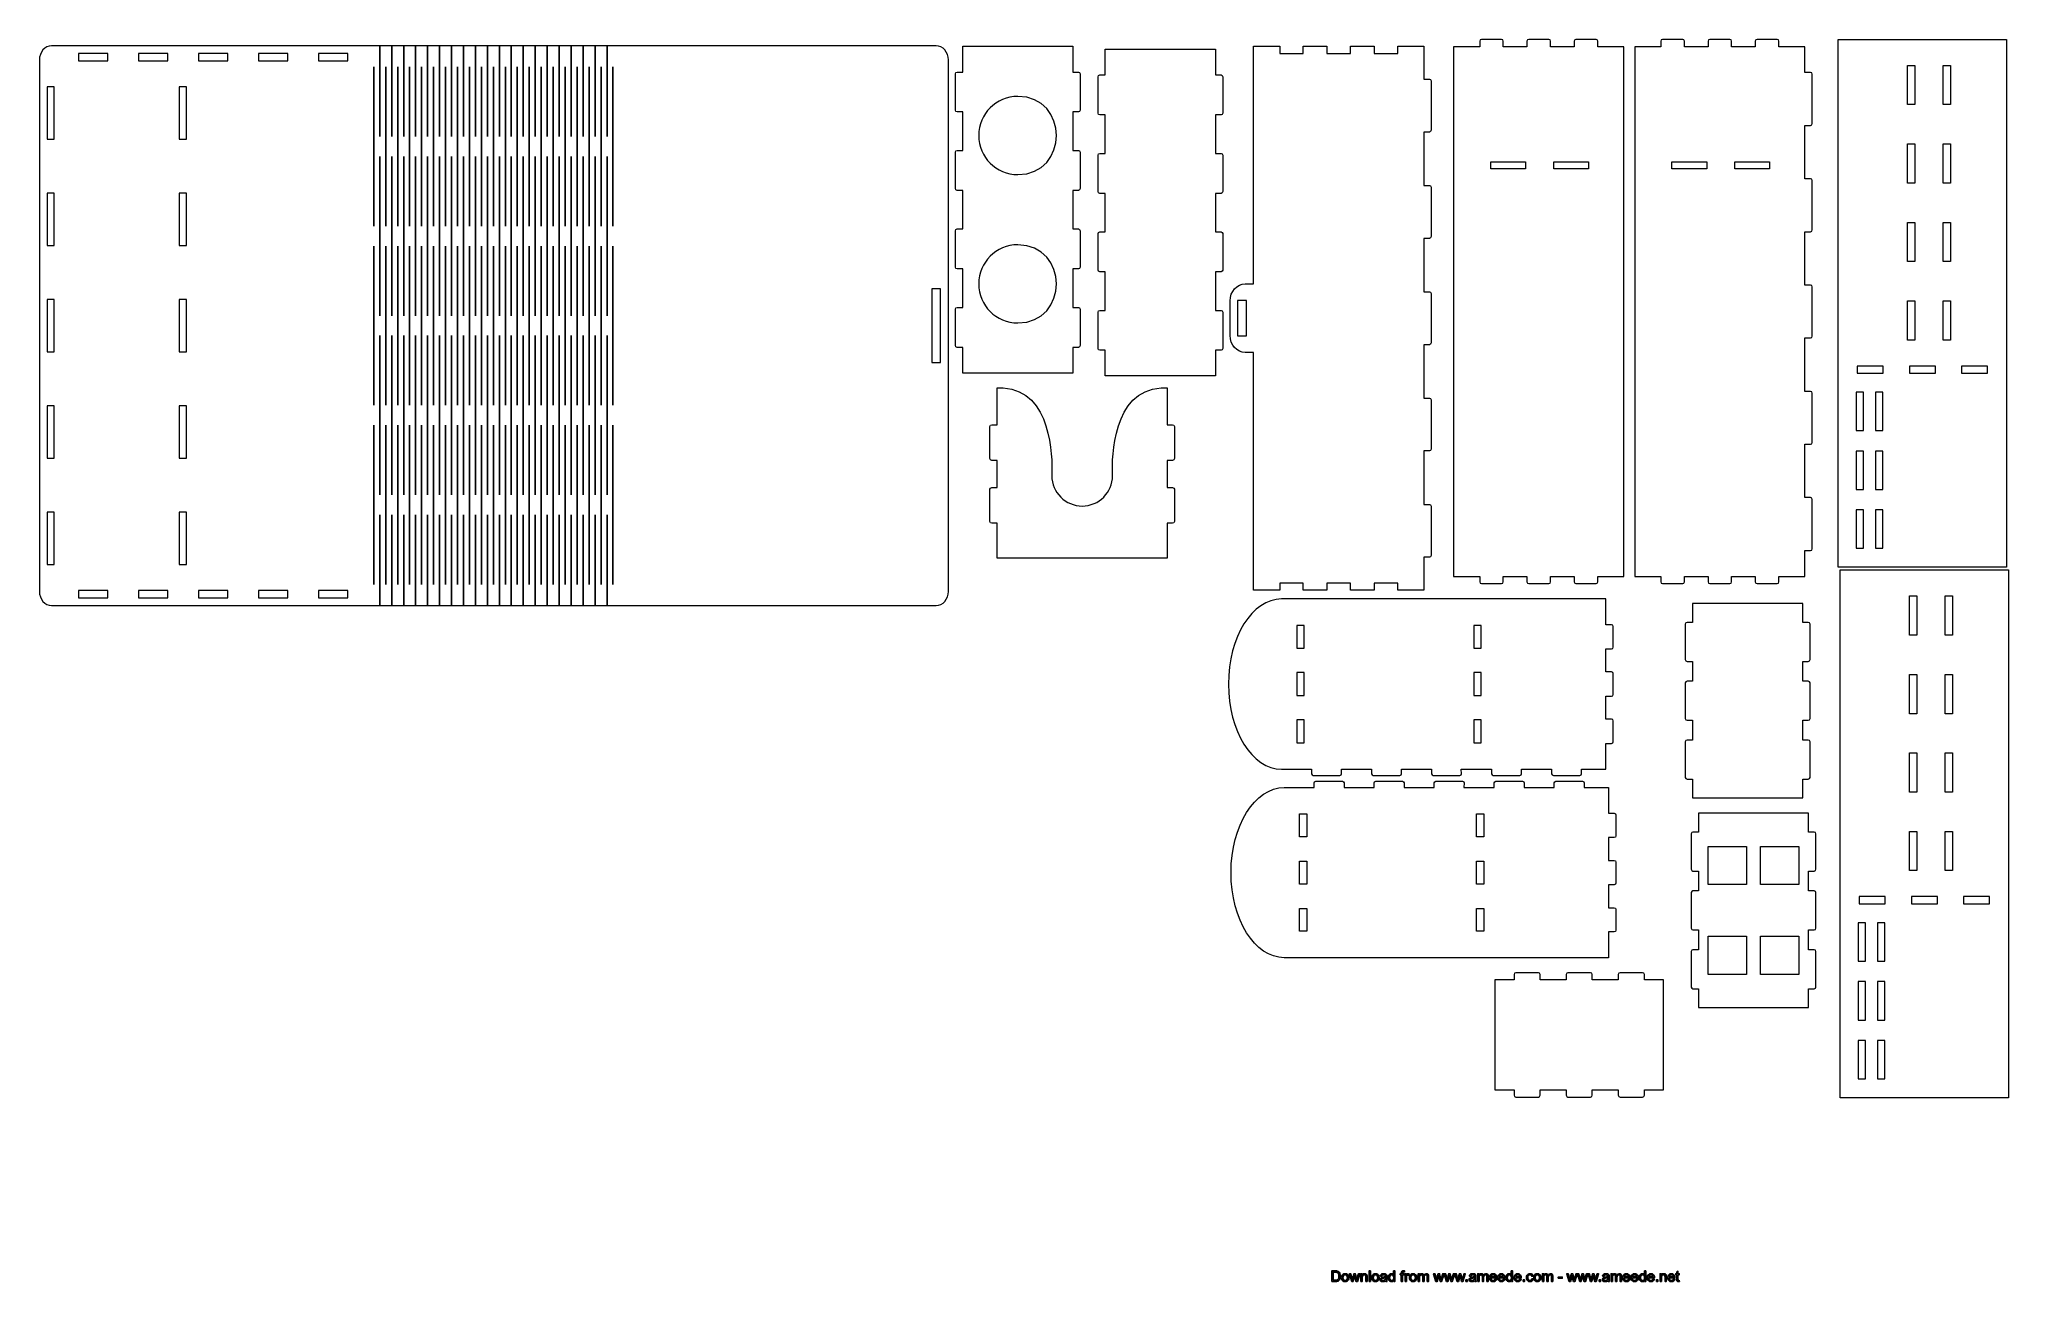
# Model space of a CAD drawing. Header units: millimetres. Extents: x -632 to 502, y -268 to 447.
import ezdxf

# ---------------------------------------------------------------- set-up
doc = ezdxf.new("R2010")
doc.units = ezdxf.units.MM
doc.header["$MEASUREMENT"] = 0
doc.layers.add('layer 1', color=7, linetype='Continuous')

msp = doc.modelspace()

# ---------------------------------------------------------------- linework, layer by layer
at = {"layer": 'layer 1', "color": 240, "lineweight": 9}
for points, knots in [([(-624.6779, 443.3076), (-624.6779, 443.3076), (-115.3675, 443.3076), (-115.3675, 443.3076), (-115.3675, 443.3076), (-111.5175, 443.3076), (-108.3675, 439.6979), (-108.3675, 435.287), (-108.3675, 435.287), (-108.3675, 435.287), (-108.3675, 296.6055), (-108.3675, 296.6055), (-108.3675, 296.6055), (-108.3675, 296.6055), (-108.3675, 129.1282), (-108.3675, 129.1282), (-108.3675, 129.1282), (-108.3675, 124.7173), (-111.5179, 121.1076), (-115.3675, 121.1076), (-115.3675, 121.1076), (-115.3675, 121.1076), (-624.6779, 121.1076), (-624.6779, 121.1076), (-624.6779, 121.1076), (-628.5275, 121.1076), (-631.6779, 124.7169), (-631.6779, 129.1282), (-631.6779, 129.1282), (-631.6779, 129.1282), (-631.6779, 313.2799), (-631.6779, 313.2799), (-631.6779, 313.2799), (-631.6779, 313.2799), (-631.6779, 435.287), (-631.6779, 435.287), (-631.6779, 435.287), (-631.6779, 439.6983), (-628.5279, 443.3076), (-624.6779, 443.3076)], [0, 0, 0, 0, 0.090909091, 0.090909091, 0.090909091, 0.090909091, 0.181818182, 0.181818182, 0.181818182, 0.181818182, 0.272727273, 0.272727273, 0.272727273, 0.272727273, 0.363636364, 0.363636364, 0.363636364, 0.363636364, 0.454545455, 0.454545455, 0.454545455, 0.454545455, 0.545454545, 0.545454545, 0.545454545, 0.545454545, 0.636363636, 0.636363636, 0.636363636, 0.636363636, 0.727272727, 0.727272727, 0.727272727, 0.727272727, 0.818181818, 0.818181818, 0.818181818, 0.818181818, 1, 1, 1, 1]), ([(-435.7204, 391.0589), (-435.7204, 391.0589), (-435.7204, 443.3076), (-435.7204, 443.3076), (-435.7204, 443.3076), (-435.7204, 443.3076), (-435.7204, 391.0589), (-435.7204, 391.0589)], [0, 0, 0, 0, 0.333333333, 0.333333333, 0.333333333, 0.333333333, 1, 1, 1, 1]), ([(-428.8352, 391.0589), (-428.8352, 391.0589), (-428.8352, 443.3076), (-428.8352, 443.3076), (-428.8352, 443.3076), (-428.8352, 443.3076), (-428.8352, 391.0589), (-428.8352, 391.0589)], [0, 0, 0, 0, 0.333333333, 0.333333333, 0.333333333, 0.333333333, 1, 1, 1, 1]), ([(-421.9499, 391.0589), (-421.9499, 391.0589), (-421.9499, 443.3076), (-421.9499, 443.3076), (-421.9499, 443.3076), (-421.9499, 443.3076), (-421.9499, 391.0589), (-421.9499, 391.0589)], [0, 0, 0, 0, 0.333333333, 0.333333333, 0.333333333, 0.333333333, 1, 1, 1, 1]), ([(-415.0647, 391.0589), (-415.0647, 391.0589), (-415.0647, 443.3076), (-415.0647, 443.3076), (-415.0647, 443.3076), (-415.0647, 443.3076), (-415.0647, 391.0589), (-415.0647, 391.0589)], [0, 0, 0, 0, 0.333333333, 0.333333333, 0.333333333, 0.333333333, 1, 1, 1, 1]), ([(-408.1794, 391.0589), (-408.1794, 391.0589), (-408.1794, 443.3076), (-408.1794, 443.3076), (-408.1794, 443.3076), (-408.1794, 443.3076), (-408.1794, 391.0589), (-408.1794, 391.0589)], [0, 0, 0, 0, 0.333333333, 0.333333333, 0.333333333, 0.333333333, 1, 1, 1, 1]), ([(-401.2942, 391.0589), (-401.2942, 391.0589), (-401.2942, 443.3076), (-401.2942, 443.3076), (-401.2942, 443.3076), (-401.2942, 443.3076), (-401.2942, 391.0589), (-401.2942, 391.0589)], [0, 0, 0, 0, 0.333333333, 0.333333333, 0.333333333, 0.333333333, 1, 1, 1, 1]), ([(-394.4088, 391.0589), (-394.4088, 391.0589), (-394.4088, 443.3076), (-394.4088, 443.3076), (-394.4088, 443.3076), (-394.4088, 443.3076), (-394.4088, 391.0589), (-394.4088, 391.0589)], [0, 0, 0, 0, 0.333333333, 0.333333333, 0.333333333, 0.333333333, 1, 1, 1, 1]), ([(-387.5236, 391.0589), (-387.5236, 391.0589), (-387.5236, 443.3076), (-387.5236, 443.3076), (-387.5236, 443.3076), (-387.5236, 443.3076), (-387.5236, 391.0589), (-387.5236, 391.0589)], [0, 0, 0, 0, 0.333333333, 0.333333333, 0.333333333, 0.333333333, 1, 1, 1, 1]), ([(-380.6383, 391.0589), (-380.6383, 391.0589), (-380.6383, 443.3076), (-380.6383, 443.3076), (-380.6383, 443.3076), (-380.6383, 443.3076), (-380.6383, 391.0589), (-380.6383, 391.0589)], [0, 0, 0, 0, 0.333333333, 0.333333333, 0.333333333, 0.333333333, 1, 1, 1, 1]), ([(-373.7531, 391.0589), (-373.7531, 391.0589), (-373.7531, 443.3076), (-373.7531, 443.3076), (-373.7531, 443.3076), (-373.7531, 443.3076), (-373.7531, 391.0589), (-373.7531, 391.0589)], [0, 0, 0, 0, 0.333333333, 0.333333333, 0.333333333, 0.333333333, 1, 1, 1, 1]), ([(-366.8679, 391.0589), (-366.8679, 391.0589), (-366.8679, 443.3076), (-366.8679, 443.3076), (-366.8679, 443.3076), (-366.8679, 443.3076), (-366.8679, 391.0589), (-366.8679, 391.0589)], [0, 0, 0, 0, 0.333333333, 0.333333333, 0.333333333, 0.333333333, 1, 1, 1, 1]), ([(-359.9826, 391.0589), (-359.9826, 391.0589), (-359.9826, 443.3076), (-359.9826, 443.3076), (-359.9826, 443.3076), (-359.9826, 443.3076), (-359.9826, 391.0589), (-359.9826, 391.0589)], [0, 0, 0, 0, 0.333333333, 0.333333333, 0.333333333, 0.333333333, 1, 1, 1, 1]), ([(-353.0974, 391.0589), (-353.0974, 391.0589), (-353.0974, 443.3076), (-353.0974, 443.3076), (-353.0974, 443.3076), (-353.0974, 443.3076), (-353.0974, 391.0589), (-353.0974, 391.0589)], [0, 0, 0, 0, 0.333333333, 0.333333333, 0.333333333, 0.333333333, 1, 1, 1, 1]), ([(-346.212, 391.0589), (-346.212, 391.0589), (-346.212, 443.3076), (-346.212, 443.3076), (-346.212, 443.3076), (-346.212, 443.3076), (-346.212, 391.0589), (-346.212, 391.0589)], [0, 0, 0, 0, 0.333333333, 0.333333333, 0.333333333, 0.333333333, 1, 1, 1, 1]), ([(-339.3268, 391.0589), (-339.3268, 391.0589), (-339.3268, 443.3076), (-339.3268, 443.3076), (-339.3268, 443.3076), (-339.3268, 443.3076), (-339.3268, 391.0589), (-339.3268, 391.0589)], [0, 0, 0, 0, 0.333333333, 0.333333333, 0.333333333, 0.333333333, 1, 1, 1, 1]), ([(-332.4415, 391.0589), (-332.4415, 391.0589), (-332.4415, 443.3076), (-332.4415, 443.3076), (-332.4415, 443.3076), (-332.4415, 443.3076), (-332.4415, 391.0589), (-332.4415, 391.0589)], [0, 0, 0, 0, 0.333333333, 0.333333333, 0.333333333, 0.333333333, 1, 1, 1, 1]), ([(-325.5563, 391.0589), (-325.5563, 391.0589), (-325.5563, 443.3076), (-325.5563, 443.3076), (-325.5563, 443.3076), (-325.5563, 443.3076), (-325.5563, 391.0589), (-325.5563, 391.0589)], [0, 0, 0, 0, 0.333333333, 0.333333333, 0.333333333, 0.333333333, 1, 1, 1, 1]), ([(-318.671, 391.0589), (-318.671, 391.0589), (-318.671, 443.3076), (-318.671, 443.3076), (-318.671, 443.3076), (-318.671, 443.3076), (-318.671, 391.0589), (-318.671, 391.0589)], [0, 0, 0, 0, 0.333333333, 0.333333333, 0.333333333, 0.333333333, 1, 1, 1, 1]), ([(-311.7858, 391.0589), (-311.7858, 391.0589), (-311.7858, 443.3076), (-311.7858, 443.3076), (-311.7858, 443.3076), (-311.7858, 443.3076), (-311.7858, 391.0589), (-311.7858, 391.0589)], [0, 0, 0, 0, 0.333333333, 0.333333333, 0.333333333, 0.333333333, 1, 1, 1, 1]), ([(-304.9006, 391.0589), (-304.9006, 391.0589), (-304.9006, 443.3076), (-304.9006, 443.3076), (-304.9006, 443.3076), (-304.9006, 443.3076), (-304.9006, 391.0589), (-304.9006, 391.0589)], [0, 0, 0, 0, 0.333333333, 0.333333333, 0.333333333, 0.333333333, 1, 1, 1, 1]), ([(-32.5112, 270.7365), (-32.5112, 270.7365), (-32.5112, 291.7005), (-32.5112, 291.7005), (-32.5112, 291.7005), (-32.5112, 292.2603), (-32.9612, 292.7185), (-33.5112, 292.7185), (-33.5112, 292.7185), (-33.5112, 292.7185), (-36.7112, 292.7185), (-36.7112, 292.7185), (-36.7112, 292.7185), (-36.7112, 292.7185), (-36.7112, 314.9037), (-36.7112, 314.9037), (-36.7112, 314.9037), (-36.7112, 314.9037), (-33.5112, 314.9037), (-33.5112, 314.9037), (-33.5112, 314.9037), (-32.9613, 314.9037), (-32.5112, 315.3619), (-32.5112, 315.9217), (-32.5112, 315.9217), (-32.5112, 315.9217), (-32.5112, 336.8857), (-32.5112, 336.8857), (-32.5112, 336.8857), (-32.5112, 337.4455), (-32.9612, 337.9037), (-33.5112, 337.9037), (-33.5112, 337.9037), (-33.5112, 337.9037), (-36.7112, 337.9037), (-36.7112, 337.9037), (-36.7112, 337.9037), (-36.7112, 337.9037), (-36.7112, 360.0889), (-36.7112, 360.0889), (-36.7112, 360.0889), (-36.7112, 360.0889), (-33.5112, 360.0889), (-33.5112, 360.0889), (-33.5112, 360.0889), (-32.9613, 360.0889), (-32.5112, 360.5471), (-32.5112, 361.1069), (-32.5112, 361.1069), (-32.5112, 361.1069), (-32.5112, 382.0709), (-32.5112, 382.0709), (-32.5112, 382.0709), (-32.5112, 382.6307), (-32.9612, 383.0889), (-33.5112, 383.0889), (-33.5112, 383.0889), (-33.5112, 383.0889), (-36.7112, 383.0889), (-36.7112, 383.0889), (-36.7112, 383.0889), (-36.7112, 383.0889), (-36.7112, 405.2741), (-36.7112, 405.2741), (-36.7112, 405.2741), (-36.7112, 405.2741), (-33.5112, 405.2741), (-33.5112, 405.2741), (-33.5112, 405.2741), (-32.9613, 405.2741), (-32.5112, 405.7323), (-32.5112, 406.2921), (-32.5112, 406.2921), (-32.5112, 406.2921), (-32.5112, 427.2561), (-32.5112, 427.2561), (-32.5112, 427.2561), (-32.5112, 427.8159), (-32.9612, 428.2741), (-33.5112, 428.2741), (-33.5112, 428.2741), (-33.5112, 428.2741), (-36.7112, 428.2741), (-36.7112, 428.2741), (-36.7112, 428.2741), (-36.7112, 428.2741), (-36.7112, 443.0703), (-36.7112, 443.0703), (-36.7112, 443.0703), (-36.7112, 443.0703), (-100.1142, 443.0703), (-100.1142, 443.0703), (-100.1142, 443.0703), (-100.1142, 443.0703), (-100.1142, 428.2741), (-100.1142, 428.2741), (-100.1142, 428.2741), (-100.1142, 428.2741), (-103.3142, 428.2741), (-103.3142, 428.2741), (-103.3142, 428.2741), (-103.8642, 428.2741), (-104.3142, 427.816), (-104.3142, 427.2561), (-104.3142, 427.2561), (-104.3142, 427.2561), (-104.3142, 406.2921), (-104.3142, 406.2921), (-104.3142, 406.2921), (-104.3142, 405.7322), (-103.864, 405.2741), (-103.3142, 405.2741), (-103.3142, 405.2741), (-103.3142, 405.2741), (-100.1142, 405.2741), (-100.1142, 405.2741), (-100.1142, 405.2741), (-100.1142, 405.2741), (-100.1142, 383.0889), (-100.1142, 383.0889), (-100.1142, 383.0889), (-100.1142, 383.0889), (-103.3142, 383.0889), (-103.3142, 383.0889), (-103.3142, 383.0889), (-103.8642, 383.0889), (-104.3142, 382.6308), (-104.3142, 382.0709), (-104.3142, 382.0709), (-104.3142, 382.0709), (-104.3142, 361.1069), (-104.3142, 361.1069), (-104.3142, 361.1069), (-104.3142, 360.547), (-103.864, 360.0889), (-103.3142, 360.0889), (-103.3142, 360.0889), (-103.3142, 360.0889), (-100.1142, 360.0889), (-100.1142, 360.0889), (-100.1142, 360.0889), (-100.1142, 360.0889), (-100.1142, 337.9037), (-100.1142, 337.9037), (-100.1142, 337.9037), (-100.1142, 337.9037), (-103.3142, 337.9037), (-103.3142, 337.9037), (-103.3142, 337.9037), (-103.8642, 337.9037), (-104.3142, 337.4456), (-104.3142, 336.8857), (-104.3142, 336.8857), (-104.3142, 336.8857), (-104.3142, 315.9217), (-104.3142, 315.9217), (-104.3142, 315.9217), (-104.3142, 315.3618), (-103.864, 314.9037), (-103.3142, 314.9037), (-103.3142, 314.9037), (-103.3142, 314.9037), (-100.1142, 314.9037), (-100.1142, 314.9037), (-100.1142, 314.9037), (-100.1142, 314.9037), (-100.1142, 292.7185), (-100.1142, 292.7185), (-100.1142, 292.7185), (-100.1142, 292.7185), (-103.3142, 292.7185), (-103.3142, 292.7185), (-103.3142, 292.7185), (-103.8642, 292.7185), (-104.3142, 292.2604), (-104.3142, 291.7005), (-104.3142, 291.7005), (-104.3142, 291.7005), (-104.3142, 270.7365), (-104.3142, 270.7365), (-104.3142, 270.7365), (-104.3142, 270.1766), (-103.864, 269.7185), (-103.3142, 269.7185), (-103.3142, 269.7185), (-103.3142, 269.7185), (-100.1142, 269.7185), (-100.1142, 269.7185), (-100.1142, 269.7185), (-100.1142, 269.7185), (-100.1142, 254.9222), (-100.1142, 254.9222), (-100.1142, 254.9222), (-100.1142, 254.9222), (-36.7112, 254.9222), (-36.7112, 254.9222), (-36.7112, 254.9222), (-36.7112, 254.9222), (-36.7112, 269.7185), (-36.7112, 269.7185), (-36.7112, 269.7185), (-36.7112, 269.7185), (-33.5112, 269.7185), (-33.5112, 269.7185), (-33.5112, 269.7185), (-32.9613, 269.7185), (-32.5112, 270.1767), (-32.5112, 270.7365)], [0, 0, 0, 0, 0.018867925, 0.018867925, 0.018867925, 0.018867925, 0.037735849, 0.037735849, 0.037735849, 0.037735849, 0.056603774, 0.056603774, 0.056603774, 0.056603774, 0.075471698, 0.075471698, 0.075471698, 0.075471698, 0.094339623, 0.094339623, 0.094339623, 0.094339623, 0.113207547, 0.113207547, 0.113207547, 0.113207547, 0.132075472, 0.132075472, 0.132075472, 0.132075472, 0.150943396, 0.150943396, 0.150943396, 0.150943396, 0.169811321, 0.169811321, 0.169811321, 0.169811321, 0.188679245, 0.188679245, 0.188679245, 0.188679245, 0.20754717, 0.20754717, 0.20754717, 0.20754717, 0.226415094, 0.226415094, 0.226415094, 0.226415094, 0.245283019, 0.245283019, 0.245283019, 0.245283019, 0.264150943, 0.264150943, 0.264150943, 0.264150943, 0.283018868, 0.283018868, 0.283018868, 0.283018868, 0.301886792, 0.301886792, 0.301886792, 0.301886792, 0.320754717, 0.320754717, 0.320754717, 0.320754717, 0.339622642, 0.339622642, 0.339622642, 0.339622642, 0.358490566, 0.358490566, 0.358490566, 0.358490566, 0.377358491, 0.377358491, 0.377358491, 0.377358491, 0.396226415, 0.396226415, 0.396226415, 0.396226415, 0.41509434, 0.41509434, 0.41509434, 0.41509434, 0.433962264, 0.433962264, 0.433962264, 0.433962264, 0.452830189, 0.452830189, 0.452830189, 0.452830189, 0.471698113, 0.471698113, 0.471698113, 0.471698113, 0.490566038, 0.490566038, 0.490566038, 0.490566038, 0.509433962, 0.509433962, 0.509433962, 0.509433962, 0.528301887, 0.528301887, 0.528301887, 0.528301887, 0.547169811, 0.547169811, 0.547169811, 0.547169811, 0.566037736, 0.566037736, 0.566037736, 0.566037736, 0.58490566, 0.58490566, 0.58490566, 0.58490566, 0.603773585, 0.603773585, 0.603773585, 0.603773585, 0.622641509, 0.622641509, 0.622641509, 0.622641509, 0.641509434, 0.641509434, 0.641509434, 0.641509434, 0.660377358, 0.660377358, 0.660377358, 0.660377358, 0.679245283, 0.679245283, 0.679245283, 0.679245283, 0.698113208, 0.698113208, 0.698113208, 0.698113208, 0.716981132, 0.716981132, 0.716981132, 0.716981132, 0.735849057, 0.735849057, 0.735849057, 0.735849057, 0.754716981, 0.754716981, 0.754716981, 0.754716981, 0.773584906, 0.773584906, 0.773584906, 0.773584906, 0.79245283, 0.79245283, 0.79245283, 0.79245283, 0.811320755, 0.811320755, 0.811320755, 0.811320755, 0.830188679, 0.830188679, 0.830188679, 0.830188679, 0.849056604, 0.849056604, 0.849056604, 0.849056604, 0.867924528, 0.867924528, 0.867924528, 0.867924528, 0.886792453, 0.886792453, 0.886792453, 0.886792453, 0.905660377, 0.905660377, 0.905660377, 0.905660377, 0.924528302, 0.924528302, 0.924528302, 0.924528302, 0.943396226, 0.943396226, 0.943396226, 0.943396226, 0.962264151, 0.962264151, 0.962264151, 0.962264151, 1, 1, 1, 1]), ([(169.569, 423.207), (169.569, 423.7579), (169.1195, 424.2071), (168.5693, 424.2071), (168.5693, 424.2071), (168.5693, 424.2071), (165.369, 424.2071), (165.369, 424.2071), (165.369, 424.2071), (165.369, 424.2071), (165.369, 443.2144), (165.369, 443.2144), (165.369, 443.2144), (165.369, 443.2144), (150.369, 443.2144), (150.369, 443.2144), (150.369, 443.2144), (150.369, 443.2144), (150.369, 439.0144), (150.369, 439.0144), (150.369, 439.0144), (150.369, 439.0144), (136.769, 439.0144), (136.769, 439.0144), (136.769, 439.0144), (136.769, 439.0144), (136.769, 443.2144), (136.769, 443.2144), (136.769, 443.2144), (136.769, 443.2144), (123.169, 443.2144), (123.169, 443.2144), (123.169, 443.2144), (123.169, 443.2144), (123.169, 439.0144), (123.169, 439.0144), (123.169, 439.0144), (123.169, 439.0144), (109.569, 439.0144), (109.569, 439.0144), (109.569, 439.0144), (109.569, 439.0144), (109.569, 443.2144), (109.569, 443.2144), (109.569, 443.2144), (109.569, 443.2144), (95.969, 443.2144), (95.969, 443.2144), (95.969, 443.2144), (95.969, 443.2144), (95.969, 439.0144), (95.969, 439.0144), (95.969, 439.0144), (95.969, 439.0144), (89.9867, 439.0144), (89.9867, 439.0144), (89.9867, 439.0144), (89.9867, 439.0144), (82.369, 439.0144), (82.369, 439.0144), (82.369, 439.0144), (82.369, 439.0144), (82.369, 443.2144), (82.369, 443.2144), (82.369, 443.2144), (82.369, 443.2144), (67.369, 443.2144), (67.369, 443.2144), (67.369, 443.2144), (67.369, 443.2144), (67.369, 306.2998), (67.369, 306.2998), (67.369, 306.2998), (67.369, 306.2998), (62.5196, 306.2998), (62.5196, 306.2998), (62.5196, 306.2998), (57.7353, 306.2998), (53.8208, 301.8741), (53.8208, 296.465), (53.8208, 296.465), (53.8208, 296.465), (53.8208, 276.5638), (53.8208, 276.5638), (53.8208, 276.5638), (53.8208, 271.1547), (57.7352, 266.729), (62.5196, 266.729), (62.5196, 266.729), (62.5196, 266.729), (67.369, 266.729), (67.369, 266.729), (67.369, 266.729), (67.369, 266.729), (67.369, 129.8144), (67.369, 129.8144), (67.369, 129.8144), (67.369, 129.8144), (82.369, 129.8144), (82.369, 129.8144), (82.369, 129.8144), (82.369, 129.8144), (82.369, 134.0144), (82.369, 134.0144), (82.369, 134.0144), (82.369, 134.0144), (88.2676, 134.0144), (88.2676, 134.0144), (88.2676, 134.0144), (88.2676, 134.0144), (95.969, 134.0144), (95.969, 134.0144), (95.969, 134.0144), (95.969, 134.0144), (95.969, 129.8144), (95.969, 129.8144), (95.969, 129.8144), (95.969, 129.8144), (109.569, 129.8144), (109.569, 129.8144), (109.569, 129.8144), (109.569, 129.8144), (109.569, 134.0144), (109.569, 134.0144), (109.569, 134.0144), (109.569, 134.0144), (123.169, 134.0144), (123.169, 134.0144), (123.169, 134.0144), (123.169, 134.0144), (123.169, 129.8144), (123.169, 129.8144), (123.169, 129.8144), (123.169, 129.8144), (136.769, 129.8144), (136.769, 129.8144), (136.769, 129.8144), (136.769, 129.8144), (136.769, 134.0144), (136.769, 134.0144), (136.769, 134.0144), (136.769, 134.0144), (150.369, 134.0144), (150.369, 134.0144), (150.369, 134.0144), (150.369, 134.0144), (150.369, 129.8144), (150.369, 129.8144), (150.369, 129.8144), (150.369, 129.8144), (165.369, 129.8144), (165.369, 129.8144), (165.369, 129.8144), (165.369, 129.8144), (165.369, 148.8217), (165.369, 148.8217), (165.369, 148.8217), (165.369, 148.8217), (168.5693, 148.8217), (168.5693, 148.8217), (168.5693, 148.8217), (169.1195, 148.8217), (169.569, 149.2709), (169.569, 149.8218), (169.569, 149.8218), (169.569, 149.8218), (169.569, 178.3217), (169.569, 178.3217), (169.569, 178.3217), (169.569, 178.8725), (169.1195, 179.3217), (168.5693, 179.3217), (168.5693, 179.3217), (168.5693, 179.3217), (165.369, 179.3217), (165.369, 179.3217), (165.369, 179.3217), (165.369, 179.3217), (165.369, 210.043), (165.369, 210.043), (165.369, 210.043), (165.369, 210.043), (168.5693, 210.043), (168.5693, 210.043), (168.5693, 210.043), (169.1195, 210.043), (169.569, 210.4922), (169.569, 211.043), (169.569, 211.043), (169.569, 211.043), (169.569, 239.543), (169.569, 239.543), (169.569, 239.543), (169.569, 240.0938), (169.1195, 240.543), (168.5693, 240.543), (168.5693, 240.543), (168.5693, 240.543), (165.369, 240.543), (165.369, 240.543), (165.369, 240.543), (165.369, 240.543), (165.369, 271.2644), (165.369, 271.2644), (165.369, 271.2644), (165.369, 271.2644), (168.5693, 271.2644), (168.5693, 271.2644), (168.5693, 271.2644), (169.1195, 271.2644), (169.569, 271.7136), (169.569, 272.2643), (169.569, 272.2643), (169.569, 272.2643), (169.569, 300.7645), (169.569, 300.7645), (169.569, 300.7645), (169.569, 301.3152), (169.1195, 301.7644), (168.5693, 301.7644), (168.5693, 301.7644), (168.5693, 301.7644), (165.369, 301.7644), (165.369, 301.7644), (165.369, 301.7644), (165.369, 301.7644), (165.369, 332.4858), (165.369, 332.4858), (165.369, 332.4858), (165.369, 332.4858), (168.5693, 332.4858), (168.5693, 332.4858), (168.5693, 332.4858), (169.1195, 332.4858), (169.569, 332.935), (169.569, 333.4858), (169.569, 333.4858), (169.569, 333.4858), (169.569, 361.9858), (169.569, 361.9858), (169.569, 361.9858), (169.569, 362.5366), (169.1195, 362.9858), (168.5693, 362.9858), (168.5693, 362.9858), (168.5693, 362.9858), (165.369, 362.9858), (165.369, 362.9858), (165.369, 362.9858), (165.369, 362.9858), (165.369, 393.7071), (165.369, 393.7071), (165.369, 393.7071), (165.369, 393.7071), (168.5693, 393.7071), (168.5693, 393.7071), (168.5693, 393.7071), (169.1195, 393.7071), (169.569, 394.1563), (169.569, 394.7071), (169.569, 394.7071), (169.569, 394.7071), (169.569, 423.207), (169.569, 423.207)], [0, 0, 0, 0, 0.014925373, 0.014925373, 0.014925373, 0.014925373, 0.029850746, 0.029850746, 0.029850746, 0.029850746, 0.044776119, 0.044776119, 0.044776119, 0.044776119, 0.059701493, 0.059701493, 0.059701493, 0.059701493, 0.074626866, 0.074626866, 0.074626866, 0.074626866, 0.089552239, 0.089552239, 0.089552239, 0.089552239, 0.104477612, 0.104477612, 0.104477612, 0.104477612, 0.119402985, 0.119402985, 0.119402985, 0.119402985, 0.134328358, 0.134328358, 0.134328358, 0.134328358, 0.149253731, 0.149253731, 0.149253731, 0.149253731, 0.164179104, 0.164179104, 0.164179104, 0.164179104, 0.179104478, 0.179104478, 0.179104478, 0.179104478, 0.194029851, 0.194029851, 0.194029851, 0.194029851, 0.208955224, 0.208955224, 0.208955224, 0.208955224, 0.223880597, 0.223880597, 0.223880597, 0.223880597, 0.23880597, 0.23880597, 0.23880597, 0.23880597, 0.253731343, 0.253731343, 0.253731343, 0.253731343, 0.268656716, 0.268656716, 0.268656716, 0.268656716, 0.28358209, 0.28358209, 0.28358209, 0.28358209, 0.298507463, 0.298507463, 0.298507463, 0.298507463, 0.313432836, 0.313432836, 0.313432836, 0.313432836, 0.328358209, 0.328358209, 0.328358209, 0.328358209, 0.343283582, 0.343283582, 0.343283582, 0.343283582, 0.358208955, 0.358208955, 0.358208955, 0.358208955, 0.373134328, 0.373134328, 0.373134328, 0.373134328, 0.388059701, 0.388059701, 0.388059701, 0.388059701, 0.402985075, 0.402985075, 0.402985075, 0.402985075, 0.417910448, 0.417910448, 0.417910448, 0.417910448, 0.432835821, 0.432835821, 0.432835821, 0.432835821, 0.447761194, 0.447761194, 0.447761194, 0.447761194, 0.462686567, 0.462686567, 0.462686567, 0.462686567, 0.47761194, 0.47761194, 0.47761194, 0.47761194, 0.492537313, 0.492537313, 0.492537313, 0.492537313, 0.507462687, 0.507462687, 0.507462687, 0.507462687, 0.52238806, 0.52238806, 0.52238806, 0.52238806, 0.537313433, 0.537313433, 0.537313433, 0.537313433, 0.552238806, 0.552238806, 0.552238806, 0.552238806, 0.567164179, 0.567164179, 0.567164179, 0.567164179, 0.582089552, 0.582089552, 0.582089552, 0.582089552, 0.597014925, 0.597014925, 0.597014925, 0.597014925, 0.611940299, 0.611940299, 0.611940299, 0.611940299, 0.626865672, 0.626865672, 0.626865672, 0.626865672, 0.641791045, 0.641791045, 0.641791045, 0.641791045, 0.656716418, 0.656716418, 0.656716418, 0.656716418, 0.671641791, 0.671641791, 0.671641791, 0.671641791, 0.686567164, 0.686567164, 0.686567164, 0.686567164, 0.701492537, 0.701492537, 0.701492537, 0.701492537, 0.71641791, 0.71641791, 0.71641791, 0.71641791, 0.731343284, 0.731343284, 0.731343284, 0.731343284, 0.746268657, 0.746268657, 0.746268657, 0.746268657, 0.76119403, 0.76119403, 0.76119403, 0.76119403, 0.776119403, 0.776119403, 0.776119403, 0.776119403, 0.791044776, 0.791044776, 0.791044776, 0.791044776, 0.805970149, 0.805970149, 0.805970149, 0.805970149, 0.820895522, 0.820895522, 0.820895522, 0.820895522, 0.835820896, 0.835820896, 0.835820896, 0.835820896, 0.850746269, 0.850746269, 0.850746269, 0.850746269, 0.865671642, 0.865671642, 0.865671642, 0.865671642, 0.880597015, 0.880597015, 0.880597015, 0.880597015, 0.895522388, 0.895522388, 0.895522388, 0.895522388, 0.910447761, 0.910447761, 0.910447761, 0.910447761, 0.925373134, 0.925373134, 0.925373134, 0.925373134, 0.940298507, 0.940298507, 0.940298507, 0.940298507, 0.955223881, 0.955223881, 0.955223881, 0.955223881, 0.970149254, 0.970149254, 0.970149254, 0.970149254, 1, 1, 1, 1]), ([(182.516, 442.8644), (182.516, 442.8644), (197.516, 442.8644), (197.516, 442.8644), (197.516, 442.8644), (197.516, 442.8644), (197.516, 446.0644), (197.516, 446.0644), (197.516, 446.0644), (197.516, 446.6142), (197.966, 447.0644), (198.516, 447.0644), (198.516, 447.0644), (198.516, 447.0644), (210.116, 447.0644), (210.116, 447.0644), (210.116, 447.0644), (210.666, 447.0644), (211.116, 446.6144), (211.116, 446.0644), (211.116, 446.0644), (211.116, 446.0644), (211.116, 442.8644), (211.116, 442.8644), (211.116, 442.8644), (211.116, 442.8644), (224.716, 442.8644), (224.716, 442.8644), (224.716, 442.8644), (224.716, 442.8644), (224.716, 446.0644), (224.716, 446.0644), (224.716, 446.0644), (224.716, 446.6142), (225.166, 447.0644), (225.716, 447.0644), (225.716, 447.0644), (225.716, 447.0644), (237.316, 447.0644), (237.316, 447.0644), (237.316, 447.0644), (237.866, 447.0644), (238.316, 446.6144), (238.316, 446.0644), (238.316, 446.0644), (238.316, 446.0644), (238.316, 442.8644), (238.316, 442.8644), (238.316, 442.8644), (238.316, 442.8644), (251.916, 442.8644), (251.916, 442.8644), (251.916, 442.8644), (251.916, 442.8644), (251.916, 446.0644), (251.916, 446.0644), (251.916, 446.0644), (251.916, 446.6142), (252.366, 447.0644), (252.916, 447.0644), (252.916, 447.0644), (252.916, 447.0644), (264.516, 447.0644), (264.516, 447.0644), (264.516, 447.0644), (265.066, 447.0644), (265.516, 446.6144), (265.516, 446.0644), (265.516, 446.0644), (265.516, 446.0644), (265.516, 442.8644), (265.516, 442.8644), (265.516, 442.8644), (265.516, 442.8644), (280.516, 442.8644), (280.516, 442.8644), (280.516, 442.8644), (280.516, 341.3274), (280.516, 239.4014), (280.516, 137.8644), (280.516, 137.8644), (280.516, 137.8644), (265.516, 137.8644), (265.516, 137.8644), (265.516, 137.8644), (265.516, 137.8644), (265.516, 134.6644), (265.516, 134.6644), (265.516, 134.6644), (265.516, 134.1144), (265.0658, 133.6644), (264.516, 133.6644), (264.516, 133.6644), (264.516, 133.6644), (252.916, 133.6644), (252.916, 133.6644), (252.916, 133.6644), (252.3662, 133.6644), (251.916, 134.1146), (251.916, 134.6644), (251.916, 134.6644), (251.916, 134.6644), (251.916, 137.8644), (251.916, 137.8644), (251.916, 137.8644), (251.916, 137.8644), (238.316, 137.8644), (238.316, 137.8644), (238.316, 137.8644), (238.316, 137.8644), (238.316, 134.6644), (238.316, 134.6644), (238.316, 134.6644), (238.316, 134.1144), (237.8658, 133.6644), (237.316, 133.6644), (237.316, 133.6644), (237.316, 133.6644), (225.716, 133.6644), (225.716, 133.6644), (225.716, 133.6644), (225.1662, 133.6644), (224.716, 134.1146), (224.716, 134.6644), (224.716, 134.6644), (224.716, 134.6644), (224.716, 137.8644), (224.716, 137.8644), (224.716, 137.8644), (224.716, 137.8644), (211.116, 137.8644), (211.116, 137.8644), (211.116, 137.8644), (211.116, 137.8644), (211.116, 134.6644), (211.116, 134.6644), (211.116, 134.6644), (211.116, 134.1144), (210.6658, 133.6644), (210.116, 133.6644), (210.116, 133.6644), (210.116, 133.6644), (198.516, 133.6644), (198.516, 133.6644), (198.516, 133.6644), (197.9662, 133.6644), (197.516, 134.1146), (197.516, 134.6644), (197.516, 134.6644), (197.516, 134.6644), (197.516, 137.8644), (197.516, 137.8644), (197.516, 137.8644), (197.516, 137.8644), (182.516, 137.8644), (182.516, 137.8644), (182.516, 137.8644), (182.516, 250.8983), (182.516, 329.8305), (182.516, 442.8644)], [0, 0, 0, 0, 0.024390244, 0.024390244, 0.024390244, 0.024390244, 0.048780488, 0.048780488, 0.048780488, 0.048780488, 0.073170732, 0.073170732, 0.073170732, 0.073170732, 0.097560976, 0.097560976, 0.097560976, 0.097560976, 0.12195122, 0.12195122, 0.12195122, 0.12195122, 0.146341463, 0.146341463, 0.146341463, 0.146341463, 0.170731707, 0.170731707, 0.170731707, 0.170731707, 0.195121951, 0.195121951, 0.195121951, 0.195121951, 0.219512195, 0.219512195, 0.219512195, 0.219512195, 0.243902439, 0.243902439, 0.243902439, 0.243902439, 0.268292683, 0.268292683, 0.268292683, 0.268292683, 0.292682927, 0.292682927, 0.292682927, 0.292682927, 0.317073171, 0.317073171, 0.317073171, 0.317073171, 0.341463415, 0.341463415, 0.341463415, 0.341463415, 0.365853659, 0.365853659, 0.365853659, 0.365853659, 0.390243902, 0.390243902, 0.390243902, 0.390243902, 0.414634146, 0.414634146, 0.414634146, 0.414634146, 0.43902439, 0.43902439, 0.43902439, 0.43902439, 0.463414634, 0.463414634, 0.463414634, 0.463414634, 0.487804878, 0.487804878, 0.487804878, 0.487804878, 0.512195122, 0.512195122, 0.512195122, 0.512195122, 0.536585366, 0.536585366, 0.536585366, 0.536585366, 0.56097561, 0.56097561, 0.56097561, 0.56097561, 0.585365854, 0.585365854, 0.585365854, 0.585365854, 0.609756098, 0.609756098, 0.609756098, 0.609756098, 0.634146341, 0.634146341, 0.634146341, 0.634146341, 0.658536585, 0.658536585, 0.658536585, 0.658536585, 0.682926829, 0.682926829, 0.682926829, 0.682926829, 0.707317073, 0.707317073, 0.707317073, 0.707317073, 0.731707317, 0.731707317, 0.731707317, 0.731707317, 0.756097561, 0.756097561, 0.756097561, 0.756097561, 0.780487805, 0.780487805, 0.780487805, 0.780487805, 0.804878049, 0.804878049, 0.804878049, 0.804878049, 0.829268293, 0.829268293, 0.829268293, 0.829268293, 0.853658537, 0.853658537, 0.853658537, 0.853658537, 0.87804878, 0.87804878, 0.87804878, 0.87804878, 0.902439024, 0.902439024, 0.902439024, 0.902439024, 0.926829268, 0.926829268, 0.926829268, 0.926829268, 0.951219512, 0.951219512, 0.951219512, 0.951219512, 1, 1, 1, 1]), ([(286.7618, 442.8644), (286.7618, 442.8644), (301.7618, 442.8644), (301.7618, 442.8644), (301.7618, 442.8644), (301.7618, 442.8644), (301.7618, 446.0644), (301.7618, 446.0644), (301.7618, 446.0644), (301.7618, 446.6142), (302.2118, 447.0644), (302.7618, 447.0644), (302.7618, 447.0644), (302.7618, 447.0644), (314.3618, 447.0644), (314.3618, 447.0644), (314.3618, 447.0644), (314.9118, 447.0644), (315.3618, 446.6144), (315.3618, 446.0644), (315.3618, 446.0644), (315.3618, 446.0644), (315.3618, 442.8644), (315.3618, 442.8644), (315.3618, 442.8644), (315.3618, 442.8644), (328.9618, 442.8644), (328.9618, 442.8644), (328.9618, 442.8644), (328.9618, 442.8644), (328.9618, 446.0644), (328.9618, 446.0644), (328.9618, 446.0644), (328.9618, 446.6142), (329.4118, 447.0644), (329.9618, 447.0644), (329.9618, 447.0644), (329.9618, 447.0644), (341.5618, 447.0644), (341.5618, 447.0644), (341.5618, 447.0644), (342.1118, 447.0644), (342.5618, 446.6144), (342.5618, 446.0644), (342.5618, 446.0644), (342.5618, 446.0644), (342.5618, 442.8644), (342.5618, 442.8644), (342.5618, 442.8644), (342.5618, 442.8644), (356.1618, 442.8644), (356.1618, 442.8644), (356.1618, 442.8644), (356.1618, 442.8644), (356.1618, 446.0644), (356.1618, 446.0644), (356.1618, 446.0644), (356.1618, 446.6142), (356.6118, 447.0644), (357.1618, 447.0644), (357.1618, 447.0644), (357.1618, 447.0644), (368.7618, 447.0644), (368.7618, 447.0644), (368.7618, 447.0644), (369.3118, 447.0644), (369.7618, 446.6144), (369.7618, 446.0644), (369.7618, 446.0644), (369.7618, 446.0644), (369.7618, 442.8644), (369.7618, 442.8644), (369.7618, 442.8644), (369.7618, 442.8644), (384.7618, 442.8644), (384.7618, 442.8644), (384.7618, 442.8644), (384.7618, 442.8644), (384.7618, 428.0571), (384.7618, 428.0571), (384.7618, 428.0571), (384.7618, 428.0571), (387.9621, 428.0571), (387.9621, 428.0571), (387.9621, 428.0571), (388.5123, 428.0571), (388.9618, 427.6079), (388.9618, 427.057), (388.9618, 427.057), (388.9618, 427.057), (388.9618, 398.5571), (388.9618, 398.5571), (388.9618, 398.5571), (388.9618, 398.0063), (388.5123, 397.5571), (387.9621, 397.5571), (387.9621, 397.5571), (387.9621, 397.5571), (384.7618, 397.5571), (384.7618, 397.5571), (384.7618, 397.5571), (384.7618, 397.5571), (384.7618, 366.8358), (384.7618, 366.8358), (384.7618, 366.8358), (384.7618, 366.8358), (387.9621, 366.8358), (387.9621, 366.8358), (387.9621, 366.8358), (388.5123, 366.8358), (388.9618, 366.3866), (388.9618, 365.8358), (388.9618, 365.8358), (388.9618, 365.8358), (388.9618, 337.3358), (388.9618, 337.3358), (388.9618, 337.3358), (388.9618, 336.785), (388.5123, 336.3358), (387.9621, 336.3358), (387.9621, 336.3358), (387.9621, 336.3358), (384.7618, 336.3358), (384.7618, 336.3358), (384.7618, 336.3358), (384.7618, 336.3358), (384.7618, 305.6144), (384.7618, 305.6144), (384.7618, 305.6144), (384.7618, 305.6144), (387.9621, 305.6144), (387.9621, 305.6144), (387.9621, 305.6144), (388.5123, 305.6144), (388.9618, 305.1652), (388.9618, 304.6145), (388.9618, 304.6145), (388.9618, 304.6145), (388.9618, 276.1143), (388.9618, 276.1143), (388.9618, 276.1143), (388.9618, 275.5636), (388.5123, 275.1144), (387.9621, 275.1144), (387.9621, 275.1144), (387.9621, 275.1144), (384.7618, 275.1144), (384.7618, 275.1144), (384.7618, 275.1144), (384.7618, 275.1144), (384.7618, 244.393), (384.7618, 244.393), (384.7618, 244.393), (384.7618, 244.393), (387.9621, 244.393), (387.9621, 244.393), (387.9621, 244.393), (388.5123, 244.393), (388.9618, 243.9438), (388.9618, 243.393), (388.9618, 243.393), (388.9618, 243.393), (388.9618, 214.893), (388.9618, 214.893), (388.9618, 214.893), (388.9618, 214.3422), (388.5123, 213.893), (387.9621, 213.893), (387.9621, 213.893), (387.9621, 213.893), (384.7618, 213.893), (384.7618, 213.893), (384.7618, 213.893), (384.7618, 213.893), (384.7618, 183.1717), (384.7618, 183.1717), (384.7618, 183.1717), (384.7618, 183.1717), (387.9621, 183.1717), (387.9621, 183.1717), (387.9621, 183.1717), (388.5123, 183.1717), (388.9618, 182.7225), (388.9618, 182.1717), (388.9618, 182.1717), (388.9618, 182.1717), (388.9618, 153.6718), (388.9618, 153.6718), (388.9618, 153.6718), (388.9618, 153.1209), (388.5123, 152.6717), (387.9621, 152.6717), (387.9621, 152.6717), (387.9621, 152.6717), (384.7618, 152.6717), (384.7618, 152.6717), (384.7618, 152.6717), (384.7618, 152.6717), (384.7618, 137.8644), (384.7618, 137.8644), (384.7618, 137.8644), (384.7618, 137.8644), (369.7618, 137.8644), (369.7618, 137.8644), (369.7618, 137.8644), (369.7618, 137.8644), (369.7618, 134.6644), (369.7618, 134.6644), (369.7618, 134.6644), (369.7618, 134.1144), (369.3116, 133.6644), (368.7618, 133.6644), (368.7618, 133.6644), (368.7618, 133.6644), (357.1618, 133.6644), (357.1618, 133.6644), (357.1618, 133.6644), (356.612, 133.6644), (356.1618, 134.1146), (356.1618, 134.6644), (356.1618, 134.6644), (356.1618, 134.6644), (356.1618, 137.8644), (356.1618, 137.8644), (356.1618, 137.8644), (356.1618, 137.8644), (342.5618, 137.8644), (342.5618, 137.8644), (342.5618, 137.8644), (342.5618, 137.8644), (342.5618, 134.6644), (342.5618, 134.6644), (342.5618, 134.6644), (342.5618, 134.1144), (342.1116, 133.6644), (341.5618, 133.6644), (341.5618, 133.6644), (341.5618, 133.6644), (329.9618, 133.6644), (329.9618, 133.6644), (329.9618, 133.6644), (329.412, 133.6644), (328.9618, 134.1146), (328.9618, 134.6644), (328.9618, 134.6644), (328.9618, 134.6644), (328.9618, 137.8644), (328.9618, 137.8644), (328.9618, 137.8644), (328.9618, 137.8644), (315.3618, 137.8644), (315.3618, 137.8644), (315.3618, 137.8644), (315.3618, 137.8644), (315.3618, 134.6644), (315.3618, 134.6644), (315.3618, 134.6644), (315.3618, 134.1144), (314.9116, 133.6644), (314.3618, 133.6644), (314.3618, 133.6644), (314.3618, 133.6644), (302.7618, 133.6644), (302.7618, 133.6644), (302.7618, 133.6644), (302.212, 133.6644), (301.7618, 134.1146), (301.7618, 134.6644), (301.7618, 134.6644), (301.7618, 134.6644), (301.7618, 137.8644), (301.7618, 137.8644), (301.7618, 137.8644), (301.7618, 137.8644), (286.7618, 137.8644), (286.7618, 137.8644), (286.7618, 137.8644), (286.7618, 250.8983), (286.7618, 329.8305), (286.7618, 442.8644)], [0, 0, 0, 0, 0.014084507, 0.014084507, 0.014084507, 0.014084507, 0.028169014, 0.028169014, 0.028169014, 0.028169014, 0.042253521, 0.042253521, 0.042253521, 0.042253521, 0.056338028, 0.056338028, 0.056338028, 0.056338028, 0.070422535, 0.070422535, 0.070422535, 0.070422535, 0.084507042, 0.084507042, 0.084507042, 0.084507042, 0.098591549, 0.098591549, 0.098591549, 0.098591549, 0.112676056, 0.112676056, 0.112676056, 0.112676056, 0.126760563, 0.126760563, 0.126760563, 0.126760563, 0.14084507, 0.14084507, 0.14084507, 0.14084507, 0.154929577, 0.154929577, 0.154929577, 0.154929577, 0.169014085, 0.169014085, 0.169014085, 0.169014085, 0.183098592, 0.183098592, 0.183098592, 0.183098592, 0.197183099, 0.197183099, 0.197183099, 0.197183099, 0.211267606, 0.211267606, 0.211267606, 0.211267606, 0.225352113, 0.225352113, 0.225352113, 0.225352113, 0.23943662, 0.23943662, 0.23943662, 0.23943662, 0.253521127, 0.253521127, 0.253521127, 0.253521127, 0.267605634, 0.267605634, 0.267605634, 0.267605634, 0.281690141, 0.281690141, 0.281690141, 0.281690141, 0.295774648, 0.295774648, 0.295774648, 0.295774648, 0.309859155, 0.309859155, 0.309859155, 0.309859155, 0.323943662, 0.323943662, 0.323943662, 0.323943662, 0.338028169, 0.338028169, 0.338028169, 0.338028169, 0.352112676, 0.352112676, 0.352112676, 0.352112676, 0.366197183, 0.366197183, 0.366197183, 0.366197183, 0.38028169, 0.38028169, 0.38028169, 0.38028169, 0.394366197, 0.394366197, 0.394366197, 0.394366197, 0.408450704, 0.408450704, 0.408450704, 0.408450704, 0.422535211, 0.422535211, 0.422535211, 0.422535211, 0.436619718, 0.436619718, 0.436619718, 0.436619718, 0.450704225, 0.450704225, 0.450704225, 0.450704225, 0.464788732, 0.464788732, 0.464788732, 0.464788732, 0.478873239, 0.478873239, 0.478873239, 0.478873239, 0.492957746, 0.492957746, 0.492957746, 0.492957746, 0.507042254, 0.507042254, 0.507042254, 0.507042254, 0.521126761, 0.521126761, 0.521126761, 0.521126761, 0.535211268, 0.535211268, 0.535211268, 0.535211268, 0.549295775, 0.549295775, 0.549295775, 0.549295775, 0.563380282, 0.563380282, 0.563380282, 0.563380282, 0.577464789, 0.577464789, 0.577464789, 0.577464789, 0.591549296, 0.591549296, 0.591549296, 0.591549296, 0.605633803, 0.605633803, 0.605633803, 0.605633803, 0.61971831, 0.61971831, 0.61971831, 0.61971831, 0.633802817, 0.633802817, 0.633802817, 0.633802817, 0.647887324, 0.647887324, 0.647887324, 0.647887324, 0.661971831, 0.661971831, 0.661971831, 0.661971831, 0.676056338, 0.676056338, 0.676056338, 0.676056338, 0.690140845, 0.690140845, 0.690140845, 0.690140845, 0.704225352, 0.704225352, 0.704225352, 0.704225352, 0.718309859, 0.718309859, 0.718309859, 0.718309859, 0.732394366, 0.732394366, 0.732394366, 0.732394366, 0.746478873, 0.746478873, 0.746478873, 0.746478873, 0.76056338, 0.76056338, 0.76056338, 0.76056338, 0.774647887, 0.774647887, 0.774647887, 0.774647887, 0.788732394, 0.788732394, 0.788732394, 0.788732394, 0.802816901, 0.802816901, 0.802816901, 0.802816901, 0.816901408, 0.816901408, 0.816901408, 0.816901408, 0.830985915, 0.830985915, 0.830985915, 0.830985915, 0.845070423, 0.845070423, 0.845070423, 0.845070423, 0.85915493, 0.85915493, 0.85915493, 0.85915493, 0.873239437, 0.873239437, 0.873239437, 0.873239437, 0.887323944, 0.887323944, 0.887323944, 0.887323944, 0.901408451, 0.901408451, 0.901408451, 0.901408451, 0.915492958, 0.915492958, 0.915492958, 0.915492958, 0.929577465, 0.929577465, 0.929577465, 0.929577465, 0.943661972, 0.943661972, 0.943661972, 0.943661972, 0.957746479, 0.957746479, 0.957746479, 0.957746479, 0.971830986, 0.971830986, 0.971830986, 0.971830986, 1, 1, 1, 1]), ([(500.8827, 447.0644), (500.8827, 447.0644), (403.8827, 447.0644), (403.8827, 447.0644), (403.8827, 447.0644), (403.8827, 447.0644), (403.8827, 143.0644), (403.8827, 143.0644), (403.8827, 143.0644), (403.8827, 143.0644), (500.8827, 143.0644), (500.8827, 143.0644), (500.8827, 143.0644), (500.8827, 143.0644), (500.8827, 447.0644), (500.8827, 447.0644)], [0, 0, 0, 0, 0.2, 0.2, 0.2, 0.2, 0.4, 0.4, 0.4, 0.4, 0.6, 0.6, 0.6, 0.6, 1, 1, 1, 1]), ([(-592.3099, 438.9076), (-592.3099, 438.9076), (-592.3099, 434.7076), (-592.3099, 434.7076), (-592.3099, 434.7076), (-592.3099, 434.7076), (-609.224, 434.7076), (-609.224, 434.7076), (-609.224, 434.7076), (-609.224, 434.7076), (-609.224, 438.9076), (-609.224, 438.9076), (-609.224, 438.9076), (-609.224, 438.9076), (-592.3099, 438.9076), (-592.3099, 438.9076)], [0, 0, 0, 0, 0.2, 0.2, 0.2, 0.2, 0.4, 0.4, 0.4, 0.4, 0.6, 0.6, 0.6, 0.6, 1, 1, 1, 1]), ([(-557.762, 438.9076), (-557.762, 438.9076), (-557.762, 434.7076), (-557.762, 434.7076), (-557.762, 434.7076), (-557.762, 434.7076), (-574.6761, 434.7076), (-574.6761, 434.7076), (-574.6761, 434.7076), (-574.6761, 434.7076), (-574.6761, 438.9076), (-574.6761, 438.9076), (-574.6761, 438.9076), (-574.6761, 438.9076), (-557.762, 438.9076), (-557.762, 438.9076)], [0, 0, 0, 0, 0.2, 0.2, 0.2, 0.2, 0.4, 0.4, 0.4, 0.4, 0.6, 0.6, 0.6, 0.6, 1, 1, 1, 1]), ([(-523.214, 438.9076), (-523.214, 438.9076), (-523.214, 434.7076), (-523.214, 434.7076), (-523.214, 434.7076), (-523.214, 434.7076), (-540.1281, 434.7076), (-540.1281, 434.7076), (-540.1281, 434.7076), (-540.1281, 434.7076), (-540.1281, 438.9076), (-540.1281, 438.9076), (-540.1281, 438.9076), (-540.1281, 438.9076), (-523.214, 438.9076), (-523.214, 438.9076)], [0, 0, 0, 0, 0.2, 0.2, 0.2, 0.2, 0.4, 0.4, 0.4, 0.4, 0.6, 0.6, 0.6, 0.6, 1, 1, 1, 1]), ([(-488.6661, 438.9076), (-488.6661, 438.9076), (-488.6661, 434.7076), (-488.6661, 434.7076), (-488.6661, 434.7076), (-488.6661, 434.7076), (-505.5802, 434.7076), (-505.5802, 434.7076), (-505.5802, 434.7076), (-505.5802, 434.7076), (-505.5802, 438.9076), (-505.5802, 438.9076), (-505.5802, 438.9076), (-505.5802, 438.9076), (-488.6661, 438.9076), (-488.6661, 438.9076)], [0, 0, 0, 0, 0.2, 0.2, 0.2, 0.2, 0.4, 0.4, 0.4, 0.4, 0.6, 0.6, 0.6, 0.6, 1, 1, 1, 1]), ([(-454.1181, 438.9076), (-454.1181, 438.9076), (-454.1181, 434.7076), (-454.1181, 434.7076), (-454.1181, 434.7076), (-454.1181, 434.7076), (-471.0322, 434.7076), (-471.0322, 434.7076), (-471.0322, 434.7076), (-471.0322, 434.7076), (-471.0322, 438.9076), (-471.0322, 438.9076), (-471.0322, 438.9076), (-471.0322, 438.9076), (-454.1181, 438.9076), (-454.1181, 438.9076)], [0, 0, 0, 0, 0.2, 0.2, 0.2, 0.2, 0.4, 0.4, 0.4, 0.4, 0.6, 0.6, 0.6, 0.6, 1, 1, 1, 1]), ([(-439.1631, 339.4978), (-439.1631, 339.4978), (-439.1631, 431.1621), (-439.1631, 431.1621), (-439.1631, 431.1621), (-439.1631, 431.1621), (-439.1631, 339.4978), (-439.1631, 339.4978)], [0, 0, 0, 0, 0.333333333, 0.333333333, 0.333333333, 0.333333333, 1, 1, 1, 1]), ([(-432.2778, 339.4978), (-432.2778, 339.4978), (-432.2778, 431.1621), (-432.2778, 431.1621), (-432.2778, 431.1621), (-432.2778, 431.1621), (-432.2778, 339.4978), (-432.2778, 339.4978)], [0, 0, 0, 0, 0.333333333, 0.333333333, 0.333333333, 0.333333333, 1, 1, 1, 1]), ([(-425.3926, 339.4978), (-425.3926, 339.4978), (-425.3926, 431.1621), (-425.3926, 431.1621), (-425.3926, 431.1621), (-425.3926, 431.1621), (-425.3926, 339.4978), (-425.3926, 339.4978)], [0, 0, 0, 0, 0.333333333, 0.333333333, 0.333333333, 0.333333333, 1, 1, 1, 1]), ([(-418.5073, 339.4978), (-418.5073, 339.4978), (-418.5073, 431.1621), (-418.5073, 431.1621), (-418.5073, 431.1621), (-418.5073, 431.1621), (-418.5073, 339.4978), (-418.5073, 339.4978)], [0, 0, 0, 0, 0.333333333, 0.333333333, 0.333333333, 0.333333333, 1, 1, 1, 1]), ([(-411.6221, 339.4978), (-411.6221, 339.4978), (-411.6221, 431.1621), (-411.6221, 431.1621), (-411.6221, 431.1621), (-411.6221, 431.1621), (-411.6221, 339.4978), (-411.6221, 339.4978)], [0, 0, 0, 0, 0.333333333, 0.333333333, 0.333333333, 0.333333333, 1, 1, 1, 1]), ([(-404.7368, 339.4978), (-404.7368, 339.4978), (-404.7368, 431.1621), (-404.7368, 431.1621), (-404.7368, 431.1621), (-404.7368, 431.1621), (-404.7368, 339.4978), (-404.7368, 339.4978)], [0, 0, 0, 0, 0.333333333, 0.333333333, 0.333333333, 0.333333333, 1, 1, 1, 1]), ([(-397.8516, 339.4978), (-397.8516, 339.4978), (-397.8516, 431.1621), (-397.8516, 431.1621), (-397.8516, 431.1621), (-397.8516, 431.1621), (-397.8516, 339.4978), (-397.8516, 339.4978)], [0, 0, 0, 0, 0.333333333, 0.333333333, 0.333333333, 0.333333333, 1, 1, 1, 1]), ([(-390.9662, 339.4978), (-390.9662, 339.4978), (-390.9662, 431.1621), (-390.9662, 431.1621), (-390.9662, 431.1621), (-390.9662, 431.1621), (-390.9662, 339.4978), (-390.9662, 339.4978)], [0, 0, 0, 0, 0.333333333, 0.333333333, 0.333333333, 0.333333333, 1, 1, 1, 1]), ([(-384.081, 339.4978), (-384.081, 339.4978), (-384.081, 431.1621), (-384.081, 431.1621), (-384.081, 431.1621), (-384.081, 431.1621), (-384.081, 339.4978), (-384.081, 339.4978)], [0, 0, 0, 0, 0.333333333, 0.333333333, 0.333333333, 0.333333333, 1, 1, 1, 1]), ([(-377.1957, 339.4978), (-377.1957, 339.4978), (-377.1957, 431.1621), (-377.1957, 431.1621), (-377.1957, 431.1621), (-377.1957, 431.1621), (-377.1957, 339.4978), (-377.1957, 339.4978)], [0, 0, 0, 0, 0.333333333, 0.333333333, 0.333333333, 0.333333333, 1, 1, 1, 1]), ([(-370.3105, 339.4978), (-370.3105, 339.4978), (-370.3105, 431.1621), (-370.3105, 431.1621), (-370.3105, 431.1621), (-370.3105, 431.1621), (-370.3105, 339.4978), (-370.3105, 339.4978)], [0, 0, 0, 0, 0.333333333, 0.333333333, 0.333333333, 0.333333333, 1, 1, 1, 1]), ([(-363.4253, 339.4978), (-363.4253, 339.4978), (-363.4253, 431.1621), (-363.4253, 431.1621), (-363.4253, 431.1621), (-363.4253, 431.1621), (-363.4253, 339.4978), (-363.4253, 339.4978)], [0, 0, 0, 0, 0.333333333, 0.333333333, 0.333333333, 0.333333333, 1, 1, 1, 1]), ([(-356.54, 339.4978), (-356.54, 339.4978), (-356.54, 431.1621), (-356.54, 431.1621), (-356.54, 431.1621), (-356.54, 431.1621), (-356.54, 339.4978), (-356.54, 339.4978)], [0, 0, 0, 0, 0.333333333, 0.333333333, 0.333333333, 0.333333333, 1, 1, 1, 1]), ([(-349.6548, 339.4978), (-349.6548, 339.4978), (-349.6548, 431.1621), (-349.6548, 431.1621), (-349.6548, 431.1621), (-349.6548, 431.1621), (-349.6548, 339.4978), (-349.6548, 339.4978)], [0, 0, 0, 0, 0.333333333, 0.333333333, 0.333333333, 0.333333333, 1, 1, 1, 1]), ([(-342.7694, 339.4978), (-342.7694, 339.4978), (-342.7694, 431.1621), (-342.7694, 431.1621), (-342.7694, 431.1621), (-342.7694, 431.1621), (-342.7694, 339.4978), (-342.7694, 339.4978)], [0, 0, 0, 0, 0.333333333, 0.333333333, 0.333333333, 0.333333333, 1, 1, 1, 1]), ([(-335.8842, 339.4978), (-335.8842, 339.4978), (-335.8842, 431.1621), (-335.8842, 431.1621), (-335.8842, 431.1621), (-335.8842, 431.1621), (-335.8842, 339.4978), (-335.8842, 339.4978)], [0, 0, 0, 0, 0.333333333, 0.333333333, 0.333333333, 0.333333333, 1, 1, 1, 1]), ([(-328.9989, 339.4978), (-328.9989, 339.4978), (-328.9989, 431.1621), (-328.9989, 431.1621), (-328.9989, 431.1621), (-328.9989, 431.1621), (-328.9989, 339.4978), (-328.9989, 339.4978)], [0, 0, 0, 0, 0.333333333, 0.333333333, 0.333333333, 0.333333333, 1, 1, 1, 1]), ([(-322.1137, 339.4978), (-322.1137, 339.4978), (-322.1137, 431.1621), (-322.1137, 431.1621), (-322.1137, 431.1621), (-322.1137, 431.1621), (-322.1137, 339.4978), (-322.1137, 339.4978)], [0, 0, 0, 0, 0.333333333, 0.333333333, 0.333333333, 0.333333333, 1, 1, 1, 1]), ([(-315.2284, 339.4978), (-315.2284, 339.4978), (-315.2284, 431.1621), (-315.2284, 431.1621), (-315.2284, 431.1621), (-315.2284, 431.1621), (-315.2284, 339.4978), (-315.2284, 339.4978)], [0, 0, 0, 0, 0.333333333, 0.333333333, 0.333333333, 0.333333333, 1, 1, 1, 1]), ([(-308.3432, 339.4978), (-308.3432, 339.4978), (-308.3432, 431.1621), (-308.3432, 431.1621), (-308.3432, 431.1621), (-308.3432, 431.1621), (-308.3432, 339.4978), (-308.3432, 339.4978)], [0, 0, 0, 0, 0.333333333, 0.333333333, 0.333333333, 0.333333333, 1, 1, 1, 1]), ([(-301.4579, 339.4978), (-301.4579, 339.4978), (-301.4579, 431.1621), (-301.4579, 431.1621), (-301.4579, 431.1621), (-301.4579, 431.1621), (-301.4579, 339.4978), (-301.4579, 339.4978)], [0, 0, 0, 0, 0.333333333, 0.333333333, 0.333333333, 0.333333333, 1, 1, 1, 1]), ([(49.582, 269.0432), (49.582, 269.0432), (49.582, 290.0072), (49.582, 290.0072), (49.582, 290.0072), (49.582, 290.567), (49.132, 291.0252), (48.582, 291.0252), (48.582, 291.0252), (48.582, 291.0252), (45.382, 291.0252), (45.382, 291.0252), (45.382, 291.0252), (45.382, 291.0252), (45.382, 313.2104), (45.382, 313.2104), (45.382, 313.2104), (45.382, 313.2104), (48.582, 313.2104), (48.582, 313.2104), (48.582, 313.2104), (49.1319, 313.2104), (49.582, 313.6686), (49.582, 314.2284), (49.582, 314.2284), (49.582, 314.2284), (49.582, 335.1924), (49.582, 335.1924), (49.582, 335.1924), (49.582, 335.7522), (49.132, 336.2104), (48.582, 336.2104), (48.582, 336.2104), (48.582, 336.2104), (45.382, 336.2104), (45.382, 336.2104), (45.382, 336.2104), (45.382, 336.2104), (45.382, 358.3956), (45.382, 358.3956), (45.382, 358.3956), (45.382, 358.3956), (48.582, 358.3956), (48.582, 358.3956), (48.582, 358.3956), (49.1319, 358.3956), (49.582, 358.8538), (49.582, 359.4136), (49.582, 359.4136), (49.582, 359.4136), (49.582, 380.3776), (49.582, 380.3776), (49.582, 380.3776), (49.582, 380.9374), (49.132, 381.3956), (48.582, 381.3956), (48.582, 381.3956), (48.582, 381.3956), (45.382, 381.3956), (45.382, 381.3956), (45.382, 381.3956), (45.382, 381.3956), (45.382, 403.5808), (45.382, 403.5808), (45.382, 403.5808), (45.382, 403.5808), (48.582, 403.5808), (48.582, 403.5808), (48.582, 403.5808), (49.1319, 403.5808), (49.582, 404.039), (49.582, 404.5988), (49.582, 404.5988), (49.582, 404.5988), (49.582, 425.5628), (49.582, 425.5628), (49.582, 425.5628), (49.582, 426.1226), (49.132, 426.5808), (48.582, 426.5808), (48.582, 426.5808), (48.582, 426.5808), (45.382, 426.5808), (45.382, 426.5808), (45.382, 426.5808), (45.382, 426.5808), (45.382, 441.377), (45.382, 441.377), (45.382, 441.377), (45.382, 441.377), (-18.021, 441.377), (-18.021, 441.377), (-18.021, 441.377), (-18.021, 441.377), (-18.021, 426.5808), (-18.021, 426.5808), (-18.021, 426.5808), (-18.021, 426.5808), (-21.221, 426.5808), (-21.221, 426.5808), (-21.221, 426.5808), (-21.771, 426.5808), (-22.221, 426.1227), (-22.221, 425.5628), (-22.221, 425.5628), (-22.221, 425.5628), (-22.221, 404.5988), (-22.221, 404.5988), (-22.221, 404.5988), (-22.221, 404.0389), (-21.7708, 403.5808), (-21.221, 403.5808), (-21.221, 403.5808), (-21.221, 403.5808), (-18.021, 403.5808), (-18.021, 403.5808), (-18.021, 403.5808), (-18.021, 403.5808), (-18.021, 381.3956), (-18.021, 381.3956), (-18.021, 381.3956), (-18.021, 381.3956), (-21.221, 381.3956), (-21.221, 381.3956), (-21.221, 381.3956), (-21.771, 381.3956), (-22.221, 380.9375), (-22.221, 380.3776), (-22.221, 380.3776), (-22.221, 380.3776), (-22.221, 359.4136), (-22.221, 359.4136), (-22.221, 359.4136), (-22.221, 358.8537), (-21.7708, 358.3956), (-21.221, 358.3956), (-21.221, 358.3956), (-21.221, 358.3956), (-18.021, 358.3956), (-18.021, 358.3956), (-18.021, 358.3956), (-18.021, 358.3956), (-18.021, 336.2104), (-18.021, 336.2104), (-18.021, 336.2104), (-18.021, 336.2104), (-21.221, 336.2104), (-21.221, 336.2104), (-21.221, 336.2104), (-21.771, 336.2104), (-22.221, 335.7523), (-22.221, 335.1924), (-22.221, 335.1924), (-22.221, 335.1924), (-22.221, 314.2284), (-22.221, 314.2284), (-22.221, 314.2284), (-22.221, 313.6685), (-21.7708, 313.2104), (-21.221, 313.2104), (-21.221, 313.2104), (-21.221, 313.2104), (-18.021, 313.2104), (-18.021, 313.2104), (-18.021, 313.2104), (-18.021, 313.2104), (-18.021, 291.0252), (-18.021, 291.0252), (-18.021, 291.0252), (-18.021, 291.0252), (-21.221, 291.0252), (-21.221, 291.0252), (-21.221, 291.0252), (-21.771, 291.0252), (-22.221, 290.5671), (-22.221, 290.0072), (-22.221, 290.0072), (-22.221, 290.0072), (-22.221, 269.0432), (-22.221, 269.0432), (-22.221, 269.0432), (-22.221, 268.4833), (-21.7708, 268.0252), (-21.221, 268.0252), (-21.221, 268.0252), (-21.221, 268.0252), (-18.021, 268.0252), (-18.021, 268.0252), (-18.021, 268.0252), (-18.021, 268.0252), (-18.021, 253.2289), (-18.021, 253.2289), (-18.021, 253.2289), (-18.021, 253.2289), (45.382, 253.2289), (45.382, 253.2289), (45.382, 253.2289), (45.382, 253.2289), (45.382, 268.0252), (45.382, 268.0252), (45.382, 268.0252), (45.382, 268.0252), (48.582, 268.0252), (48.582, 268.0252), (48.582, 268.0252), (49.1319, 268.0252), (49.582, 268.4834), (49.582, 269.0432)], [0, 0, 0, 0, 0.018867925, 0.018867925, 0.018867925, 0.018867925, 0.037735849, 0.037735849, 0.037735849, 0.037735849, 0.056603774, 0.056603774, 0.056603774, 0.056603774, 0.075471698, 0.075471698, 0.075471698, 0.075471698, 0.094339623, 0.094339623, 0.094339623, 0.094339623, 0.113207547, 0.113207547, 0.113207547, 0.113207547, 0.132075472, 0.132075472, 0.132075472, 0.132075472, 0.150943396, 0.150943396, 0.150943396, 0.150943396, 0.169811321, 0.169811321, 0.169811321, 0.169811321, 0.188679245, 0.188679245, 0.188679245, 0.188679245, 0.20754717, 0.20754717, 0.20754717, 0.20754717, 0.226415094, 0.226415094, 0.226415094, 0.226415094, 0.245283019, 0.245283019, 0.245283019, 0.245283019, 0.264150943, 0.264150943, 0.264150943, 0.264150943, 0.283018868, 0.283018868, 0.283018868, 0.283018868, 0.301886792, 0.301886792, 0.301886792, 0.301886792, 0.320754717, 0.320754717, 0.320754717, 0.320754717, 0.339622642, 0.339622642, 0.339622642, 0.339622642, 0.358490566, 0.358490566, 0.358490566, 0.358490566, 0.377358491, 0.377358491, 0.377358491, 0.377358491, 0.396226415, 0.396226415, 0.396226415, 0.396226415, 0.41509434, 0.41509434, 0.41509434, 0.41509434, 0.433962264, 0.433962264, 0.433962264, 0.433962264, 0.452830189, 0.452830189, 0.452830189, 0.452830189, 0.471698113, 0.471698113, 0.471698113, 0.471698113, 0.490566038, 0.490566038, 0.490566038, 0.490566038, 0.509433962, 0.509433962, 0.509433962, 0.509433962, 0.528301887, 0.528301887, 0.528301887, 0.528301887, 0.547169811, 0.547169811, 0.547169811, 0.547169811, 0.566037736, 0.566037736, 0.566037736, 0.566037736, 0.58490566, 0.58490566, 0.58490566, 0.58490566, 0.603773585, 0.603773585, 0.603773585, 0.603773585, 0.622641509, 0.622641509, 0.622641509, 0.622641509, 0.641509434, 0.641509434, 0.641509434, 0.641509434, 0.660377358, 0.660377358, 0.660377358, 0.660377358, 0.679245283, 0.679245283, 0.679245283, 0.679245283, 0.698113208, 0.698113208, 0.698113208, 0.698113208, 0.716981132, 0.716981132, 0.716981132, 0.716981132, 0.735849057, 0.735849057, 0.735849057, 0.735849057, 0.754716981, 0.754716981, 0.754716981, 0.754716981, 0.773584906, 0.773584906, 0.773584906, 0.773584906, 0.79245283, 0.79245283, 0.79245283, 0.79245283, 0.811320755, 0.811320755, 0.811320755, 0.811320755, 0.830188679, 0.830188679, 0.830188679, 0.830188679, 0.849056604, 0.849056604, 0.849056604, 0.849056604, 0.867924528, 0.867924528, 0.867924528, 0.867924528, 0.886792453, 0.886792453, 0.886792453, 0.886792453, 0.905660377, 0.905660377, 0.905660377, 0.905660377, 0.924528302, 0.924528302, 0.924528302, 0.924528302, 0.943396226, 0.943396226, 0.943396226, 0.943396226, 0.962264151, 0.962264151, 0.962264151, 0.962264151, 1, 1, 1, 1]), ([(443.7827, 432.0645), (443.7827, 432.0645), (443.7827, 409.4719), (443.7827, 409.4719), (443.7827, 409.4719), (443.7827, 409.4719), (447.9827, 409.4719), (447.9827, 409.4719), (447.9827, 409.4719), (447.9827, 409.4719), (447.9827, 432.0645), (447.9827, 432.0645), (447.9827, 432.0645), (447.9827, 432.0645), (443.7827, 432.0645), (443.7827, 432.0645)], [0, 0, 0, 0, 0.2, 0.2, 0.2, 0.2, 0.4, 0.4, 0.4, 0.4, 0.6, 0.6, 0.6, 0.6, 1, 1, 1, 1]), ([(464.3827, 432.0645), (464.3827, 432.0645), (464.3827, 409.4719), (464.3827, 409.4719), (464.3827, 409.4719), (464.3827, 409.4719), (468.5827, 409.4719), (468.5827, 409.4719), (468.5827, 409.4719), (468.5827, 409.4719), (468.5827, 432.0645), (468.5827, 432.0645), (468.5827, 432.0645), (468.5827, 432.0645), (464.3827, 432.0645), (464.3827, 432.0645)], [0, 0, 0, 0, 0.2, 0.2, 0.2, 0.2, 0.4, 0.4, 0.4, 0.4, 0.6, 0.6, 0.6, 0.6, 1, 1, 1, 1]), ([(-627.2779, 419.7076), (-627.2779, 419.7076), (-623.0779, 419.7076), (-623.0779, 419.7076), (-623.0779, 419.7076), (-623.0779, 419.7076), (-623.0779, 389.593), (-623.0779, 389.593), (-623.0779, 389.593), (-623.0779, 389.593), (-627.2779, 389.593), (-627.2779, 389.593), (-627.2779, 389.593), (-627.2779, 389.593), (-627.2779, 419.7076), (-627.2779, 419.7076)], [0, 0, 0, 0, 0.2, 0.2, 0.2, 0.2, 0.4, 0.4, 0.4, 0.4, 0.6, 0.6, 0.6, 0.6, 1, 1, 1, 1]), ([(-551.2749, 419.7076), (-551.2749, 419.7076), (-547.0749, 419.7076), (-547.0749, 419.7076), (-547.0749, 419.7076), (-547.0749, 419.7076), (-547.0749, 389.593), (-547.0749, 389.593), (-547.0749, 389.593), (-547.0749, 389.593), (-551.2749, 389.593), (-551.2749, 389.593), (-551.2749, 389.593), (-551.2749, 389.593), (-551.2749, 419.7076), (-551.2749, 419.7076)], [0, 0, 0, 0, 0.2, 0.2, 0.2, 0.2, 0.4, 0.4, 0.4, 0.4, 0.6, 0.6, 0.6, 0.6, 1, 1, 1, 1]), ([(-90.9127, 391.7149), (-90.9127, 404.1413), (-80.8391, 414.2149), (-68.4127, 414.2149), (-68.4127, 414.2149), (-38.8167, 414.2149), (-38.8167, 369.2149), (-68.4127, 369.2149), (-68.4127, 369.2149), (-80.8391, 369.2149), (-90.9127, 379.2885), (-90.9127, 391.7149)], [0, 0, 0, 0, 0.25, 0.25, 0.25, 0.25, 0.5, 0.5, 0.5, 0.5, 1, 1, 1, 1]), ([(443.7827, 386.8793), (443.7827, 386.8793), (443.7827, 364.2867), (443.7827, 364.2867), (443.7827, 364.2867), (443.7827, 364.2867), (447.9827, 364.2867), (447.9827, 364.2867), (447.9827, 364.2867), (447.9827, 364.2867), (447.9827, 386.8793), (447.9827, 386.8793), (447.9827, 386.8793), (447.9827, 386.8793), (443.7827, 386.8793), (443.7827, 386.8793)], [0, 0, 0, 0, 0.2, 0.2, 0.2, 0.2, 0.4, 0.4, 0.4, 0.4, 0.6, 0.6, 0.6, 0.6, 1, 1, 1, 1]), ([(464.3827, 386.8793), (464.3827, 386.8793), (464.3827, 364.2867), (464.3827, 364.2867), (464.3827, 364.2867), (464.3827, 364.2867), (468.5827, 364.2867), (468.5827, 364.2867), (468.5827, 364.2867), (468.5827, 364.2867), (468.5827, 386.8793), (468.5827, 386.8793), (468.5827, 386.8793), (468.5827, 386.8793), (464.3827, 386.8793), (464.3827, 386.8793)], [0, 0, 0, 0, 0.2, 0.2, 0.2, 0.2, 0.4, 0.4, 0.4, 0.4, 0.6, 0.6, 0.6, 0.6, 1, 1, 1, 1]), ([(-435.7204, 287.9366), (-435.7204, 287.9366), (-435.7204, 379.6009), (-435.7204, 379.6009), (-435.7204, 379.6009), (-435.7204, 379.6009), (-435.7204, 287.9366), (-435.7204, 287.9366)], [0, 0, 0, 0, 0.333333333, 0.333333333, 0.333333333, 0.333333333, 1, 1, 1, 1]), ([(-428.8352, 287.9366), (-428.8352, 287.9366), (-428.8352, 379.6009), (-428.8352, 379.6009), (-428.8352, 379.6009), (-428.8352, 379.6009), (-428.8352, 287.9366), (-428.8352, 287.9366)], [0, 0, 0, 0, 0.333333333, 0.333333333, 0.333333333, 0.333333333, 1, 1, 1, 1]), ([(-421.9499, 287.9366), (-421.9499, 287.9366), (-421.9499, 379.6009), (-421.9499, 379.6009), (-421.9499, 379.6009), (-421.9499, 379.6009), (-421.9499, 287.9366), (-421.9499, 287.9366)], [0, 0, 0, 0, 0.333333333, 0.333333333, 0.333333333, 0.333333333, 1, 1, 1, 1]), ([(-415.0647, 287.9366), (-415.0647, 287.9366), (-415.0647, 379.6009), (-415.0647, 379.6009), (-415.0647, 379.6009), (-415.0647, 379.6009), (-415.0647, 287.9366), (-415.0647, 287.9366)], [0, 0, 0, 0, 0.333333333, 0.333333333, 0.333333333, 0.333333333, 1, 1, 1, 1]), ([(-408.1794, 287.9366), (-408.1794, 287.9366), (-408.1794, 379.6009), (-408.1794, 379.6009), (-408.1794, 379.6009), (-408.1794, 379.6009), (-408.1794, 287.9366), (-408.1794, 287.9366)], [0, 0, 0, 0, 0.333333333, 0.333333333, 0.333333333, 0.333333333, 1, 1, 1, 1]), ([(-401.2942, 287.9366), (-401.2942, 287.9366), (-401.2942, 379.6009), (-401.2942, 379.6009), (-401.2942, 379.6009), (-401.2942, 379.6009), (-401.2942, 287.9366), (-401.2942, 287.9366)], [0, 0, 0, 0, 0.333333333, 0.333333333, 0.333333333, 0.333333333, 1, 1, 1, 1]), ([(-394.4088, 287.9366), (-394.4088, 287.9366), (-394.4088, 379.6009), (-394.4088, 379.6009), (-394.4088, 379.6009), (-394.4088, 379.6009), (-394.4088, 287.9366), (-394.4088, 287.9366)], [0, 0, 0, 0, 0.333333333, 0.333333333, 0.333333333, 0.333333333, 1, 1, 1, 1]), ([(-387.5236, 287.9366), (-387.5236, 287.9366), (-387.5236, 379.6009), (-387.5236, 379.6009), (-387.5236, 379.6009), (-387.5236, 379.6009), (-387.5236, 287.9366), (-387.5236, 287.9366)], [0, 0, 0, 0, 0.333333333, 0.333333333, 0.333333333, 0.333333333, 1, 1, 1, 1]), ([(-380.6383, 287.9366), (-380.6383, 287.9366), (-380.6383, 379.6009), (-380.6383, 379.6009), (-380.6383, 379.6009), (-380.6383, 379.6009), (-380.6383, 287.9366), (-380.6383, 287.9366)], [0, 0, 0, 0, 0.333333333, 0.333333333, 0.333333333, 0.333333333, 1, 1, 1, 1]), ([(-373.7531, 287.9366), (-373.7531, 287.9366), (-373.7531, 379.6009), (-373.7531, 379.6009), (-373.7531, 379.6009), (-373.7531, 379.6009), (-373.7531, 287.9366), (-373.7531, 287.9366)], [0, 0, 0, 0, 0.333333333, 0.333333333, 0.333333333, 0.333333333, 1, 1, 1, 1]), ([(-366.8679, 287.9366), (-366.8679, 287.9366), (-366.8679, 379.6009), (-366.8679, 379.6009), (-366.8679, 379.6009), (-366.8679, 379.6009), (-366.8679, 287.9366), (-366.8679, 287.9366)], [0, 0, 0, 0, 0.333333333, 0.333333333, 0.333333333, 0.333333333, 1, 1, 1, 1]), ([(-359.9826, 287.9366), (-359.9826, 287.9366), (-359.9826, 379.6009), (-359.9826, 379.6009), (-359.9826, 379.6009), (-359.9826, 379.6009), (-359.9826, 287.9366), (-359.9826, 287.9366)], [0, 0, 0, 0, 0.333333333, 0.333333333, 0.333333333, 0.333333333, 1, 1, 1, 1]), ([(-353.0974, 287.9366), (-353.0974, 287.9366), (-353.0974, 379.6009), (-353.0974, 379.6009), (-353.0974, 379.6009), (-353.0974, 379.6009), (-353.0974, 287.9366), (-353.0974, 287.9366)], [0, 0, 0, 0, 0.333333333, 0.333333333, 0.333333333, 0.333333333, 1, 1, 1, 1]), ([(-346.212, 287.9366), (-346.212, 287.9366), (-346.212, 379.6009), (-346.212, 379.6009), (-346.212, 379.6009), (-346.212, 379.6009), (-346.212, 287.9366), (-346.212, 287.9366)], [0, 0, 0, 0, 0.333333333, 0.333333333, 0.333333333, 0.333333333, 1, 1, 1, 1]), ([(-339.3268, 287.9366), (-339.3268, 287.9366), (-339.3268, 379.6009), (-339.3268, 379.6009), (-339.3268, 379.6009), (-339.3268, 379.6009), (-339.3268, 287.9366), (-339.3268, 287.9366)], [0, 0, 0, 0, 0.333333333, 0.333333333, 0.333333333, 0.333333333, 1, 1, 1, 1]), ([(-332.4415, 287.9366), (-332.4415, 287.9366), (-332.4415, 379.6009), (-332.4415, 379.6009), (-332.4415, 379.6009), (-332.4415, 379.6009), (-332.4415, 287.9366), (-332.4415, 287.9366)], [0, 0, 0, 0, 0.333333333, 0.333333333, 0.333333333, 0.333333333, 1, 1, 1, 1]), ([(-325.5563, 287.9366), (-325.5563, 287.9366), (-325.5563, 379.6009), (-325.5563, 379.6009), (-325.5563, 379.6009), (-325.5563, 379.6009), (-325.5563, 287.9366), (-325.5563, 287.9366)], [0, 0, 0, 0, 0.333333333, 0.333333333, 0.333333333, 0.333333333, 1, 1, 1, 1]), ([(-318.671, 287.9366), (-318.671, 287.9366), (-318.671, 379.6009), (-318.671, 379.6009), (-318.671, 379.6009), (-318.671, 379.6009), (-318.671, 287.9366), (-318.671, 287.9366)], [0, 0, 0, 0, 0.333333333, 0.333333333, 0.333333333, 0.333333333, 1, 1, 1, 1]), ([(-311.7858, 287.9366), (-311.7858, 287.9366), (-311.7858, 379.6009), (-311.7858, 379.6009), (-311.7858, 379.6009), (-311.7858, 379.6009), (-311.7858, 287.9366), (-311.7858, 287.9366)], [0, 0, 0, 0, 0.333333333, 0.333333333, 0.333333333, 0.333333333, 1, 1, 1, 1]), ([(-304.9006, 287.9366), (-304.9006, 287.9366), (-304.9006, 379.6009), (-304.9006, 379.6009), (-304.9006, 379.6009), (-304.9006, 379.6009), (-304.9006, 287.9366), (-304.9006, 287.9366)], [0, 0, 0, 0, 0.333333333, 0.333333333, 0.333333333, 0.333333333, 1, 1, 1, 1]), ([(203.9663, 372.4244), (203.9663, 372.4244), (223.9663, 372.4244), (223.9663, 372.4244), (223.9663, 372.4244), (223.9663, 372.4244), (223.9663, 376.6244), (223.9663, 376.6244), (223.9663, 376.6244), (223.9663, 376.6244), (203.9663, 376.6244), (203.9663, 376.6244), (203.9663, 376.6244), (203.9663, 376.6244), (203.9663, 372.4244), (203.9663, 372.4244)], [0, 0, 0, 0, 0.2, 0.2, 0.2, 0.2, 0.4, 0.4, 0.4, 0.4, 0.6, 0.6, 0.6, 0.6, 1, 1, 1, 1]), ([(240.1456, 372.4244), (240.1456, 372.4244), (260.1456, 372.4244), (260.1456, 372.4244), (260.1456, 372.4244), (260.1456, 372.4244), (260.1456, 376.6244), (260.1456, 376.6244), (260.1456, 376.6244), (260.1456, 376.6244), (240.1456, 376.6244), (240.1456, 376.6244), (240.1456, 376.6244), (240.1456, 376.6244), (240.1456, 372.4244), (240.1456, 372.4244)], [0, 0, 0, 0, 0.2, 0.2, 0.2, 0.2, 0.4, 0.4, 0.4, 0.4, 0.6, 0.6, 0.6, 0.6, 1, 1, 1, 1]), ([(308.2121, 372.4244), (308.2121, 372.4244), (328.2121, 372.4244), (328.2121, 372.4244), (328.2121, 372.4244), (328.2121, 372.4244), (328.2121, 376.6244), (328.2121, 376.6244), (328.2121, 376.6244), (328.2121, 376.6244), (308.2121, 376.6244), (308.2121, 376.6244), (308.2121, 376.6244), (308.2121, 376.6244), (308.2121, 372.4244), (308.2121, 372.4244)], [0, 0, 0, 0, 0.2, 0.2, 0.2, 0.2, 0.4, 0.4, 0.4, 0.4, 0.6, 0.6, 0.6, 0.6, 1, 1, 1, 1]), ([(344.3914, 372.4244), (344.3914, 372.4244), (364.3914, 372.4244), (364.3914, 372.4244), (364.3914, 372.4244), (364.3914, 372.4244), (364.3914, 376.6244), (364.3914, 376.6244), (364.3914, 376.6244), (364.3914, 376.6244), (344.3914, 376.6244), (344.3914, 376.6244), (344.3914, 376.6244), (344.3914, 376.6244), (344.3914, 372.4244), (344.3914, 372.4244)], [0, 0, 0, 0, 0.2, 0.2, 0.2, 0.2, 0.4, 0.4, 0.4, 0.4, 0.6, 0.6, 0.6, 0.6, 1, 1, 1, 1]), ([(-627.2779, 358.4863), (-627.2779, 358.4863), (-623.0779, 358.4863), (-623.0779, 358.4863), (-623.0779, 358.4863), (-623.0779, 358.4863), (-623.0779, 328.3717), (-623.0779, 328.3717), (-623.0779, 328.3717), (-623.0779, 328.3717), (-627.2779, 328.3717), (-627.2779, 328.3717), (-627.2779, 328.3717), (-627.2779, 328.3717), (-627.2779, 358.4863), (-627.2779, 358.4863)], [0, 0, 0, 0, 0.2, 0.2, 0.2, 0.2, 0.4, 0.4, 0.4, 0.4, 0.6, 0.6, 0.6, 0.6, 1, 1, 1, 1]), ([(-551.2749, 358.4863), (-551.2749, 358.4863), (-547.0749, 358.4863), (-547.0749, 358.4863), (-547.0749, 358.4863), (-547.0749, 358.4863), (-547.0749, 328.3717), (-547.0749, 328.3717), (-547.0749, 328.3717), (-547.0749, 328.3717), (-551.2749, 328.3717), (-551.2749, 328.3717), (-551.2749, 328.3717), (-551.2749, 328.3717), (-551.2749, 358.4863), (-551.2749, 358.4863)], [0, 0, 0, 0, 0.2, 0.2, 0.2, 0.2, 0.4, 0.4, 0.4, 0.4, 0.6, 0.6, 0.6, 0.6, 1, 1, 1, 1]), ([(443.7827, 341.6941), (443.7827, 341.6941), (443.7827, 319.1015), (443.7827, 319.1015), (443.7827, 319.1015), (443.7827, 319.1015), (447.9827, 319.1015), (447.9827, 319.1015), (447.9827, 319.1015), (447.9827, 319.1015), (447.9827, 341.6941), (447.9827, 341.6941), (447.9827, 341.6941), (447.9827, 341.6941), (443.7827, 341.6941), (443.7827, 341.6941)], [0, 0, 0, 0, 0.2, 0.2, 0.2, 0.2, 0.4, 0.4, 0.4, 0.4, 0.6, 0.6, 0.6, 0.6, 1, 1, 1, 1]), ([(464.3827, 341.6941), (464.3827, 341.6941), (464.3827, 319.1015), (464.3827, 319.1015), (464.3827, 319.1015), (464.3827, 319.1015), (468.5827, 319.1015), (468.5827, 319.1015), (468.5827, 319.1015), (468.5827, 319.1015), (468.5827, 341.6941), (468.5827, 341.6941), (468.5827, 341.6941), (468.5827, 341.6941), (464.3827, 341.6941), (464.3827, 341.6941)], [0, 0, 0, 0, 0.2, 0.2, 0.2, 0.2, 0.4, 0.4, 0.4, 0.4, 0.6, 0.6, 0.6, 0.6, 1, 1, 1, 1]), ([(-90.9127, 306.2776), (-90.9127, 318.704), (-80.8391, 328.7776), (-68.4127, 328.7776), (-68.4127, 328.7776), (-38.8167, 328.7776), (-38.8167, 283.7776), (-68.4127, 283.7776), (-68.4127, 283.7776), (-80.8391, 283.7776), (-90.9127, 293.8512), (-90.9127, 306.2776)], [0, 0, 0, 0, 0.25, 0.25, 0.25, 0.25, 0.5, 0.5, 0.5, 0.5, 1, 1, 1, 1]), ([(-439.1631, 236.3754), (-439.1631, 236.3754), (-439.1631, 328.0397), (-439.1631, 328.0397), (-439.1631, 328.0397), (-439.1631, 328.0397), (-439.1631, 236.3754), (-439.1631, 236.3754)], [0, 0, 0, 0, 0.333333333, 0.333333333, 0.333333333, 0.333333333, 1, 1, 1, 1]), ([(-432.2778, 236.3754), (-432.2778, 236.3754), (-432.2778, 328.0397), (-432.2778, 328.0397), (-432.2778, 328.0397), (-432.2778, 328.0397), (-432.2778, 236.3754), (-432.2778, 236.3754)], [0, 0, 0, 0, 0.333333333, 0.333333333, 0.333333333, 0.333333333, 1, 1, 1, 1]), ([(-425.3926, 236.3754), (-425.3926, 236.3754), (-425.3926, 328.0397), (-425.3926, 328.0397), (-425.3926, 328.0397), (-425.3926, 328.0397), (-425.3926, 236.3754), (-425.3926, 236.3754)], [0, 0, 0, 0, 0.333333333, 0.333333333, 0.333333333, 0.333333333, 1, 1, 1, 1]), ([(-418.5073, 236.3754), (-418.5073, 236.3754), (-418.5073, 328.0397), (-418.5073, 328.0397), (-418.5073, 328.0397), (-418.5073, 328.0397), (-418.5073, 236.3754), (-418.5073, 236.3754)], [0, 0, 0, 0, 0.333333333, 0.333333333, 0.333333333, 0.333333333, 1, 1, 1, 1]), ([(-411.6221, 236.3754), (-411.6221, 236.3754), (-411.6221, 328.0397), (-411.6221, 328.0397), (-411.6221, 328.0397), (-411.6221, 328.0397), (-411.6221, 236.3754), (-411.6221, 236.3754)], [0, 0, 0, 0, 0.333333333, 0.333333333, 0.333333333, 0.333333333, 1, 1, 1, 1]), ([(-404.7368, 236.3754), (-404.7368, 236.3754), (-404.7368, 328.0397), (-404.7368, 328.0397), (-404.7368, 328.0397), (-404.7368, 328.0397), (-404.7368, 236.3754), (-404.7368, 236.3754)], [0, 0, 0, 0, 0.333333333, 0.333333333, 0.333333333, 0.333333333, 1, 1, 1, 1]), ([(-397.8516, 236.3754), (-397.8516, 236.3754), (-397.8516, 328.0397), (-397.8516, 328.0397), (-397.8516, 328.0397), (-397.8516, 328.0397), (-397.8516, 236.3754), (-397.8516, 236.3754)], [0, 0, 0, 0, 0.333333333, 0.333333333, 0.333333333, 0.333333333, 1, 1, 1, 1]), ([(-390.9662, 236.3754), (-390.9662, 236.3754), (-390.9662, 328.0397), (-390.9662, 328.0397), (-390.9662, 328.0397), (-390.9662, 328.0397), (-390.9662, 236.3754), (-390.9662, 236.3754)], [0, 0, 0, 0, 0.333333333, 0.333333333, 0.333333333, 0.333333333, 1, 1, 1, 1]), ([(-384.081, 236.3754), (-384.081, 236.3754), (-384.081, 328.0397), (-384.081, 328.0397), (-384.081, 328.0397), (-384.081, 328.0397), (-384.081, 236.3754), (-384.081, 236.3754)], [0, 0, 0, 0, 0.333333333, 0.333333333, 0.333333333, 0.333333333, 1, 1, 1, 1]), ([(-377.1957, 236.3754), (-377.1957, 236.3754), (-377.1957, 328.0397), (-377.1957, 328.0397), (-377.1957, 328.0397), (-377.1957, 328.0397), (-377.1957, 236.3754), (-377.1957, 236.3754)], [0, 0, 0, 0, 0.333333333, 0.333333333, 0.333333333, 0.333333333, 1, 1, 1, 1]), ([(-370.3105, 236.3754), (-370.3105, 236.3754), (-370.3105, 328.0397), (-370.3105, 328.0397), (-370.3105, 328.0397), (-370.3105, 328.0397), (-370.3105, 236.3754), (-370.3105, 236.3754)], [0, 0, 0, 0, 0.333333333, 0.333333333, 0.333333333, 0.333333333, 1, 1, 1, 1]), ([(-363.4253, 236.3754), (-363.4253, 236.3754), (-363.4253, 328.0397), (-363.4253, 328.0397), (-363.4253, 328.0397), (-363.4253, 328.0397), (-363.4253, 236.3754), (-363.4253, 236.3754)], [0, 0, 0, 0, 0.333333333, 0.333333333, 0.333333333, 0.333333333, 1, 1, 1, 1]), ([(-356.54, 236.3754), (-356.54, 236.3754), (-356.54, 328.0397), (-356.54, 328.0397), (-356.54, 328.0397), (-356.54, 328.0397), (-356.54, 236.3754), (-356.54, 236.3754)], [0, 0, 0, 0, 0.333333333, 0.333333333, 0.333333333, 0.333333333, 1, 1, 1, 1]), ([(-349.6548, 236.3754), (-349.6548, 236.3754), (-349.6548, 328.0397), (-349.6548, 328.0397), (-349.6548, 328.0397), (-349.6548, 328.0397), (-349.6548, 236.3754), (-349.6548, 236.3754)], [0, 0, 0, 0, 0.333333333, 0.333333333, 0.333333333, 0.333333333, 1, 1, 1, 1]), ([(-342.7694, 236.3754), (-342.7694, 236.3754), (-342.7694, 328.0397), (-342.7694, 328.0397), (-342.7694, 328.0397), (-342.7694, 328.0397), (-342.7694, 236.3754), (-342.7694, 236.3754)], [0, 0, 0, 0, 0.333333333, 0.333333333, 0.333333333, 0.333333333, 1, 1, 1, 1]), ([(-335.8842, 236.3754), (-335.8842, 236.3754), (-335.8842, 328.0397), (-335.8842, 328.0397), (-335.8842, 328.0397), (-335.8842, 328.0397), (-335.8842, 236.3754), (-335.8842, 236.3754)], [0, 0, 0, 0, 0.333333333, 0.333333333, 0.333333333, 0.333333333, 1, 1, 1, 1]), ([(-328.9989, 236.3754), (-328.9989, 236.3754), (-328.9989, 328.0397), (-328.9989, 328.0397), (-328.9989, 328.0397), (-328.9989, 328.0397), (-328.9989, 236.3754), (-328.9989, 236.3754)], [0, 0, 0, 0, 0.333333333, 0.333333333, 0.333333333, 0.333333333, 1, 1, 1, 1]), ([(-322.1137, 236.3754), (-322.1137, 236.3754), (-322.1137, 328.0397), (-322.1137, 328.0397), (-322.1137, 328.0397), (-322.1137, 328.0397), (-322.1137, 236.3754), (-322.1137, 236.3754)], [0, 0, 0, 0, 0.333333333, 0.333333333, 0.333333333, 0.333333333, 1, 1, 1, 1]), ([(-315.2284, 236.3754), (-315.2284, 236.3754), (-315.2284, 328.0397), (-315.2284, 328.0397), (-315.2284, 328.0397), (-315.2284, 328.0397), (-315.2284, 236.3754), (-315.2284, 236.3754)], [0, 0, 0, 0, 0.333333333, 0.333333333, 0.333333333, 0.333333333, 1, 1, 1, 1]), ([(-308.3432, 236.3754), (-308.3432, 236.3754), (-308.3432, 328.0397), (-308.3432, 328.0397), (-308.3432, 328.0397), (-308.3432, 328.0397), (-308.3432, 236.3754), (-308.3432, 236.3754)], [0, 0, 0, 0, 0.333333333, 0.333333333, 0.333333333, 0.333333333, 1, 1, 1, 1]), ([(-301.4579, 236.3754), (-301.4579, 236.3754), (-301.4579, 328.0397), (-301.4579, 328.0397), (-301.4579, 328.0397), (-301.4579, 328.0397), (-301.4579, 236.3754), (-301.4579, 236.3754)], [0, 0, 0, 0, 0.333333333, 0.333333333, 0.333333333, 0.333333333, 1, 1, 1, 1]), ([(-627.2779, 297.2649), (-627.2779, 297.2649), (-623.0779, 297.2649), (-623.0779, 297.2649), (-623.0779, 297.2649), (-623.0779, 297.2649), (-623.0779, 267.1503), (-623.0779, 267.1503), (-623.0779, 267.1503), (-623.0779, 267.1503), (-627.2779, 267.1503), (-627.2779, 267.1503), (-627.2779, 267.1503), (-627.2779, 267.1503), (-627.2779, 297.2649), (-627.2779, 297.2649)], [0, 0, 0, 0, 0.2, 0.2, 0.2, 0.2, 0.4, 0.4, 0.4, 0.4, 0.6, 0.6, 0.6, 0.6, 1, 1, 1, 1]), ([(-551.2749, 297.2649), (-551.2749, 297.2649), (-547.0749, 297.2649), (-547.0749, 297.2649), (-547.0749, 297.2649), (-547.0749, 297.2649), (-547.0749, 267.1503), (-547.0749, 267.1503), (-547.0749, 267.1503), (-547.0749, 267.1503), (-551.2749, 267.1503), (-551.2749, 267.1503), (-551.2749, 267.1503), (-551.2749, 267.1503), (-551.2749, 297.2649), (-551.2749, 297.2649)], [0, 0, 0, 0, 0.2, 0.2, 0.2, 0.2, 0.4, 0.4, 0.4, 0.4, 0.6, 0.6, 0.6, 0.6, 1, 1, 1, 1]), ([(-112.8675, 261.0635), (-112.8675, 261.0635), (-117.8675, 261.0635), (-117.8675, 261.0635), (-117.8675, 261.0635), (-117.8675, 261.0635), (-117.8675, 303.3517), (-117.8675, 303.3517), (-117.8675, 303.3517), (-117.8675, 303.3517), (-112.8675, 303.3517), (-112.8675, 303.3517), (-112.8675, 303.3517), (-112.8675, 303.3517), (-112.8675, 261.0635), (-112.8675, 261.0635)], [0, 0, 0, 0, 0.2, 0.2, 0.2, 0.2, 0.4, 0.4, 0.4, 0.4, 0.6, 0.6, 0.6, 0.6, 1, 1, 1, 1]), ([(63.169, 276.3437), (63.169, 276.3437), (58.169, 276.3437), (58.169, 276.3437), (58.169, 276.3437), (58.169, 276.3437), (58.169, 296.685), (58.169, 296.685), (58.169, 296.685), (58.169, 296.685), (63.169, 296.685), (63.169, 296.685), (63.169, 296.685), (63.169, 296.685), (63.169, 276.3437), (63.169, 276.3437)], [0, 0, 0, 0, 0.2, 0.2, 0.2, 0.2, 0.4, 0.4, 0.4, 0.4, 0.6, 0.6, 0.6, 0.6, 1, 1, 1, 1]), ([(443.7827, 296.5089), (443.7827, 296.5089), (443.7827, 273.9163), (443.7827, 273.9163), (443.7827, 273.9163), (443.7827, 273.9163), (447.9827, 273.9163), (447.9827, 273.9163), (447.9827, 273.9163), (447.9827, 273.9163), (447.9827, 296.5089), (447.9827, 296.5089), (447.9827, 296.5089), (447.9827, 296.5089), (443.7827, 296.5089), (443.7827, 296.5089)], [0, 0, 0, 0, 0.2, 0.2, 0.2, 0.2, 0.4, 0.4, 0.4, 0.4, 0.6, 0.6, 0.6, 0.6, 1, 1, 1, 1]), ([(464.3827, 296.5089), (464.3827, 296.5089), (464.3827, 273.9163), (464.3827, 273.9163), (464.3827, 273.9163), (464.3827, 273.9163), (468.5827, 273.9163), (468.5827, 273.9163), (468.5827, 273.9163), (468.5827, 273.9163), (468.5827, 296.5089), (468.5827, 296.5089), (468.5827, 296.5089), (468.5827, 296.5089), (464.3827, 296.5089), (464.3827, 296.5089)], [0, 0, 0, 0, 0.2, 0.2, 0.2, 0.2, 0.4, 0.4, 0.4, 0.4, 0.6, 0.6, 0.6, 0.6, 1, 1, 1, 1]), ([(-435.7204, 184.8143), (-435.7204, 184.8143), (-435.7204, 276.4786), (-435.7204, 276.4786), (-435.7204, 276.4786), (-435.7204, 276.4786), (-435.7204, 184.8143), (-435.7204, 184.8143)], [0, 0, 0, 0, 0.333333333, 0.333333333, 0.333333333, 0.333333333, 1, 1, 1, 1]), ([(-428.8352, 184.8143), (-428.8352, 184.8143), (-428.8352, 276.4786), (-428.8352, 276.4786), (-428.8352, 276.4786), (-428.8352, 276.4786), (-428.8352, 184.8143), (-428.8352, 184.8143)], [0, 0, 0, 0, 0.333333333, 0.333333333, 0.333333333, 0.333333333, 1, 1, 1, 1]), ([(-421.9499, 184.8143), (-421.9499, 184.8143), (-421.9499, 276.4786), (-421.9499, 276.4786), (-421.9499, 276.4786), (-421.9499, 276.4786), (-421.9499, 184.8143), (-421.9499, 184.8143)], [0, 0, 0, 0, 0.333333333, 0.333333333, 0.333333333, 0.333333333, 1, 1, 1, 1]), ([(-415.0647, 184.8143), (-415.0647, 184.8143), (-415.0647, 276.4786), (-415.0647, 276.4786), (-415.0647, 276.4786), (-415.0647, 276.4786), (-415.0647, 184.8143), (-415.0647, 184.8143)], [0, 0, 0, 0, 0.333333333, 0.333333333, 0.333333333, 0.333333333, 1, 1, 1, 1]), ([(-408.1794, 184.8143), (-408.1794, 184.8143), (-408.1794, 276.4786), (-408.1794, 276.4786), (-408.1794, 276.4786), (-408.1794, 276.4786), (-408.1794, 184.8143), (-408.1794, 184.8143)], [0, 0, 0, 0, 0.333333333, 0.333333333, 0.333333333, 0.333333333, 1, 1, 1, 1]), ([(-401.2942, 184.8143), (-401.2942, 184.8143), (-401.2942, 276.4786), (-401.2942, 276.4786), (-401.2942, 276.4786), (-401.2942, 276.4786), (-401.2942, 184.8143), (-401.2942, 184.8143)], [0, 0, 0, 0, 0.333333333, 0.333333333, 0.333333333, 0.333333333, 1, 1, 1, 1]), ([(-394.4088, 184.8143), (-394.4088, 184.8143), (-394.4088, 276.4786), (-394.4088, 276.4786), (-394.4088, 276.4786), (-394.4088, 276.4786), (-394.4088, 184.8143), (-394.4088, 184.8143)], [0, 0, 0, 0, 0.333333333, 0.333333333, 0.333333333, 0.333333333, 1, 1, 1, 1]), ([(-387.5236, 184.8143), (-387.5236, 184.8143), (-387.5236, 276.4786), (-387.5236, 276.4786), (-387.5236, 276.4786), (-387.5236, 276.4786), (-387.5236, 184.8143), (-387.5236, 184.8143)], [0, 0, 0, 0, 0.333333333, 0.333333333, 0.333333333, 0.333333333, 1, 1, 1, 1]), ([(-380.6383, 184.8143), (-380.6383, 184.8143), (-380.6383, 276.4786), (-380.6383, 276.4786), (-380.6383, 276.4786), (-380.6383, 276.4786), (-380.6383, 184.8143), (-380.6383, 184.8143)], [0, 0, 0, 0, 0.333333333, 0.333333333, 0.333333333, 0.333333333, 1, 1, 1, 1]), ([(-373.7531, 184.8143), (-373.7531, 184.8143), (-373.7531, 276.4786), (-373.7531, 276.4786), (-373.7531, 276.4786), (-373.7531, 276.4786), (-373.7531, 184.8143), (-373.7531, 184.8143)], [0, 0, 0, 0, 0.333333333, 0.333333333, 0.333333333, 0.333333333, 1, 1, 1, 1]), ([(-366.8679, 184.8143), (-366.8679, 184.8143), (-366.8679, 276.4786), (-366.8679, 276.4786), (-366.8679, 276.4786), (-366.8679, 276.4786), (-366.8679, 184.8143), (-366.8679, 184.8143)], [0, 0, 0, 0, 0.333333333, 0.333333333, 0.333333333, 0.333333333, 1, 1, 1, 1]), ([(-359.9826, 184.8143), (-359.9826, 184.8143), (-359.9826, 276.4786), (-359.9826, 276.4786), (-359.9826, 276.4786), (-359.9826, 276.4786), (-359.9826, 184.8143), (-359.9826, 184.8143)], [0, 0, 0, 0, 0.333333333, 0.333333333, 0.333333333, 0.333333333, 1, 1, 1, 1]), ([(-353.0974, 184.8143), (-353.0974, 184.8143), (-353.0974, 276.4786), (-353.0974, 276.4786), (-353.0974, 276.4786), (-353.0974, 276.4786), (-353.0974, 184.8143), (-353.0974, 184.8143)], [0, 0, 0, 0, 0.333333333, 0.333333333, 0.333333333, 0.333333333, 1, 1, 1, 1]), ([(-346.212, 184.8143), (-346.212, 184.8143), (-346.212, 276.4786), (-346.212, 276.4786), (-346.212, 276.4786), (-346.212, 276.4786), (-346.212, 184.8143), (-346.212, 184.8143)], [0, 0, 0, 0, 0.333333333, 0.333333333, 0.333333333, 0.333333333, 1, 1, 1, 1]), ([(-339.3268, 184.8143), (-339.3268, 184.8143), (-339.3268, 276.4786), (-339.3268, 276.4786), (-339.3268, 276.4786), (-339.3268, 276.4786), (-339.3268, 184.8143), (-339.3268, 184.8143)], [0, 0, 0, 0, 0.333333333, 0.333333333, 0.333333333, 0.333333333, 1, 1, 1, 1]), ([(-332.4415, 184.8143), (-332.4415, 184.8143), (-332.4415, 276.4786), (-332.4415, 276.4786), (-332.4415, 276.4786), (-332.4415, 276.4786), (-332.4415, 184.8143), (-332.4415, 184.8143)], [0, 0, 0, 0, 0.333333333, 0.333333333, 0.333333333, 0.333333333, 1, 1, 1, 1]), ([(-325.5563, 184.8143), (-325.5563, 184.8143), (-325.5563, 276.4786), (-325.5563, 276.4786), (-325.5563, 276.4786), (-325.5563, 276.4786), (-325.5563, 184.8143), (-325.5563, 184.8143)], [0, 0, 0, 0, 0.333333333, 0.333333333, 0.333333333, 0.333333333, 1, 1, 1, 1]), ([(-318.671, 184.8143), (-318.671, 184.8143), (-318.671, 276.4786), (-318.671, 276.4786), (-318.671, 276.4786), (-318.671, 276.4786), (-318.671, 184.8143), (-318.671, 184.8143)], [0, 0, 0, 0, 0.333333333, 0.333333333, 0.333333333, 0.333333333, 1, 1, 1, 1]), ([(-311.7858, 184.8143), (-311.7858, 184.8143), (-311.7858, 276.4786), (-311.7858, 276.4786), (-311.7858, 276.4786), (-311.7858, 276.4786), (-311.7858, 184.8143), (-311.7858, 184.8143)], [0, 0, 0, 0, 0.333333333, 0.333333333, 0.333333333, 0.333333333, 1, 1, 1, 1]), ([(-304.9006, 184.8143), (-304.9006, 184.8143), (-304.9006, 276.4786), (-304.9006, 276.4786), (-304.9006, 276.4786), (-304.9006, 276.4786), (-304.9006, 184.8143), (-304.9006, 184.8143)], [0, 0, 0, 0, 0.333333333, 0.333333333, 0.333333333, 0.333333333, 1, 1, 1, 1]), ([(414.8827, 258.9163), (414.8827, 258.9163), (421.5903, 258.9163), (421.5903, 258.9163), (421.5903, 258.9163), (421.5903, 258.9163), (424.1601, 258.9163), (424.1601, 258.9163), (424.1601, 258.9163), (424.1601, 258.9163), (424.5717, 258.9163), (424.5717, 258.9163), (424.5717, 258.9163), (424.5717, 258.9163), (429.8827, 258.9163), (429.8827, 258.9163), (429.8827, 258.9163), (429.8827, 258.9163), (429.8827, 254.8496), (429.8827, 254.8496), (429.8827, 254.8496), (429.8827, 254.8496), (414.8827, 254.8496), (414.8827, 254.8496), (414.8827, 254.8496), (414.8827, 254.8496), (414.8827, 258.9163), (414.8827, 258.9163)], [0, 0, 0, 0, 0.125, 0.125, 0.125, 0.125, 0.25, 0.25, 0.25, 0.25, 0.375, 0.375, 0.375, 0.375, 0.5, 0.5, 0.5, 0.5, 0.625, 0.625, 0.625, 0.625, 0.75, 0.75, 0.75, 0.75, 1, 1, 1, 1]), ([(444.8827, 258.9163), (444.8827, 258.9163), (451.5903, 258.9163), (451.5903, 258.9163), (451.5903, 258.9163), (451.5903, 258.9163), (454.1601, 258.9163), (454.1601, 258.9163), (454.1601, 258.9163), (454.1601, 258.9163), (454.5717, 258.9163), (454.5717, 258.9163), (454.5717, 258.9163), (454.5717, 258.9163), (459.8827, 258.9163), (459.8827, 258.9163), (459.8827, 258.9163), (459.8827, 258.9163), (459.8827, 254.8496), (459.8827, 254.8496), (459.8827, 254.8496), (459.8827, 254.8496), (444.8827, 254.8496), (444.8827, 254.8496), (444.8827, 254.8496), (444.8827, 254.8496), (444.8827, 258.9163), (444.8827, 258.9163)], [0, 0, 0, 0, 0.125, 0.125, 0.125, 0.125, 0.25, 0.25, 0.25, 0.25, 0.375, 0.375, 0.375, 0.375, 0.5, 0.5, 0.5, 0.5, 0.625, 0.625, 0.625, 0.625, 0.75, 0.75, 0.75, 0.75, 1, 1, 1, 1]), ([(474.8827, 254.8496), (474.8827, 254.8496), (474.8827, 258.9163), (474.8827, 258.9163), (474.8827, 258.9163), (474.8827, 258.9163), (489.8827, 258.9163), (489.8827, 258.9163), (489.8827, 258.9163), (489.8827, 258.9163), (489.8827, 254.8496), (489.8827, 254.8496), (489.8827, 254.8496), (489.8827, 254.8496), (474.8827, 254.8496), (474.8827, 254.8496)], [0, 0, 0, 0, 0.2, 0.2, 0.2, 0.2, 0.4, 0.4, 0.4, 0.4, 0.6, 0.6, 0.6, 0.6, 1, 1, 1, 1]), ([(418.4112, 221.7755), (418.4112, 221.7755), (414.2112, 221.7755), (414.2112, 221.7755), (414.2112, 221.7755), (414.2112, 221.7755), (414.2112, 231.6761), (414.2112, 231.6761), (414.2112, 231.6761), (414.2112, 231.6761), (414.2112, 236.0768), (414.2112, 236.0768), (414.2112, 236.0768), (414.2112, 236.0768), (414.2112, 243.9162), (414.2112, 243.9162), (414.2112, 243.9162), (414.2112, 243.9162), (418.4112, 243.9162), (418.4112, 243.9162), (418.4112, 243.9162), (418.4112, 243.9162), (418.4112, 221.7755), (418.4112, 221.7755)], [0, 0, 0, 0, 0.142857143, 0.142857143, 0.142857143, 0.142857143, 0.285714286, 0.285714286, 0.285714286, 0.285714286, 0.428571429, 0.428571429, 0.428571429, 0.428571429, 0.571428571, 0.571428571, 0.571428571, 0.571428571, 0.714285714, 0.714285714, 0.714285714, 0.714285714, 1, 1, 1, 1]), ([(429.5827, 221.7755), (429.5827, 221.7755), (425.3827, 221.7755), (425.3827, 221.7755), (425.3827, 221.7755), (425.3827, 221.7755), (425.3827, 231.6761), (425.3827, 231.6761), (425.3827, 231.6761), (425.3827, 231.6761), (425.3827, 236.0768), (425.3827, 236.0768), (425.3827, 236.0768), (425.3827, 236.0768), (425.3827, 243.9162), (425.3827, 243.9162), (425.3827, 243.9162), (425.3827, 243.9162), (429.5827, 243.9162), (429.5827, 243.9162), (429.5827, 243.9162), (429.5827, 243.9162), (429.5827, 221.7755), (429.5827, 221.7755)], [0, 0, 0, 0, 0.142857143, 0.142857143, 0.142857143, 0.142857143, 0.285714286, 0.285714286, 0.285714286, 0.285714286, 0.428571429, 0.428571429, 0.428571429, 0.428571429, 0.571428571, 0.571428571, 0.571428571, 0.571428571, 0.714285714, 0.714285714, 0.714285714, 0.714285714, 1, 1, 1, 1]), ([(-627.2779, 236.0435), (-627.2779, 236.0435), (-623.0779, 236.0435), (-623.0779, 236.0435), (-623.0779, 236.0435), (-623.0779, 236.0435), (-623.0779, 205.9289), (-623.0779, 205.9289), (-623.0779, 205.9289), (-623.0779, 205.9289), (-627.2779, 205.9289), (-627.2779, 205.9289), (-627.2779, 205.9289), (-627.2779, 205.9289), (-627.2779, 236.0435), (-627.2779, 236.0435)], [0, 0, 0, 0, 0.2, 0.2, 0.2, 0.2, 0.4, 0.4, 0.4, 0.4, 0.6, 0.6, 0.6, 0.6, 1, 1, 1, 1]), ([(-551.2749, 236.0435), (-551.2749, 236.0435), (-547.0749, 236.0435), (-547.0749, 236.0435), (-547.0749, 236.0435), (-547.0749, 236.0435), (-547.0749, 205.9289), (-547.0749, 205.9289), (-547.0749, 205.9289), (-547.0749, 205.9289), (-551.2749, 205.9289), (-551.2749, 205.9289), (-551.2749, 205.9289), (-551.2749, 205.9289), (-551.2749, 236.0435), (-551.2749, 236.0435)], [0, 0, 0, 0, 0.2, 0.2, 0.2, 0.2, 0.4, 0.4, 0.4, 0.4, 0.6, 0.6, 0.6, 0.6, 1, 1, 1, 1]), ([(-439.1631, 133.2531), (-439.1631, 133.2531), (-439.1631, 224.9174), (-439.1631, 224.9174), (-439.1631, 224.9174), (-439.1631, 224.9174), (-439.1631, 133.2531), (-439.1631, 133.2531)], [0, 0, 0, 0, 0.333333333, 0.333333333, 0.333333333, 0.333333333, 1, 1, 1, 1]), ([(-432.2778, 133.2531), (-432.2778, 133.2531), (-432.2778, 224.9174), (-432.2778, 224.9174), (-432.2778, 224.9174), (-432.2778, 224.9174), (-432.2778, 133.2531), (-432.2778, 133.2531)], [0, 0, 0, 0, 0.333333333, 0.333333333, 0.333333333, 0.333333333, 1, 1, 1, 1]), ([(-425.3926, 133.2531), (-425.3926, 133.2531), (-425.3926, 224.9174), (-425.3926, 224.9174), (-425.3926, 224.9174), (-425.3926, 224.9174), (-425.3926, 133.2531), (-425.3926, 133.2531)], [0, 0, 0, 0, 0.333333333, 0.333333333, 0.333333333, 0.333333333, 1, 1, 1, 1]), ([(-418.5073, 133.2531), (-418.5073, 133.2531), (-418.5073, 224.9174), (-418.5073, 224.9174), (-418.5073, 224.9174), (-418.5073, 224.9174), (-418.5073, 133.2531), (-418.5073, 133.2531)], [0, 0, 0, 0, 0.333333333, 0.333333333, 0.333333333, 0.333333333, 1, 1, 1, 1]), ([(-411.6221, 133.2531), (-411.6221, 133.2531), (-411.6221, 224.9174), (-411.6221, 224.9174), (-411.6221, 224.9174), (-411.6221, 224.9174), (-411.6221, 133.2531), (-411.6221, 133.2531)], [0, 0, 0, 0, 0.333333333, 0.333333333, 0.333333333, 0.333333333, 1, 1, 1, 1]), ([(-404.7368, 133.2531), (-404.7368, 133.2531), (-404.7368, 224.9174), (-404.7368, 224.9174), (-404.7368, 224.9174), (-404.7368, 224.9174), (-404.7368, 133.2531), (-404.7368, 133.2531)], [0, 0, 0, 0, 0.333333333, 0.333333333, 0.333333333, 0.333333333, 1, 1, 1, 1]), ([(-397.8516, 133.2531), (-397.8516, 133.2531), (-397.8516, 224.9174), (-397.8516, 224.9174), (-397.8516, 224.9174), (-397.8516, 224.9174), (-397.8516, 133.2531), (-397.8516, 133.2531)], [0, 0, 0, 0, 0.333333333, 0.333333333, 0.333333333, 0.333333333, 1, 1, 1, 1]), ([(-390.9662, 133.2531), (-390.9662, 133.2531), (-390.9662, 224.9174), (-390.9662, 224.9174), (-390.9662, 224.9174), (-390.9662, 224.9174), (-390.9662, 133.2531), (-390.9662, 133.2531)], [0, 0, 0, 0, 0.333333333, 0.333333333, 0.333333333, 0.333333333, 1, 1, 1, 1]), ([(-384.081, 133.2531), (-384.081, 133.2531), (-384.081, 224.9174), (-384.081, 224.9174), (-384.081, 224.9174), (-384.081, 224.9174), (-384.081, 133.2531), (-384.081, 133.2531)], [0, 0, 0, 0, 0.333333333, 0.333333333, 0.333333333, 0.333333333, 1, 1, 1, 1]), ([(-377.1957, 133.2531), (-377.1957, 133.2531), (-377.1957, 224.9174), (-377.1957, 224.9174), (-377.1957, 224.9174), (-377.1957, 224.9174), (-377.1957, 133.2531), (-377.1957, 133.2531)], [0, 0, 0, 0, 0.333333333, 0.333333333, 0.333333333, 0.333333333, 1, 1, 1, 1]), ([(-370.3105, 133.2531), (-370.3105, 133.2531), (-370.3105, 224.9174), (-370.3105, 224.9174), (-370.3105, 224.9174), (-370.3105, 224.9174), (-370.3105, 133.2531), (-370.3105, 133.2531)], [0, 0, 0, 0, 0.333333333, 0.333333333, 0.333333333, 0.333333333, 1, 1, 1, 1]), ([(-363.4253, 133.2531), (-363.4253, 133.2531), (-363.4253, 224.9174), (-363.4253, 224.9174), (-363.4253, 224.9174), (-363.4253, 224.9174), (-363.4253, 133.2531), (-363.4253, 133.2531)], [0, 0, 0, 0, 0.333333333, 0.333333333, 0.333333333, 0.333333333, 1, 1, 1, 1]), ([(-356.54, 133.2531), (-356.54, 133.2531), (-356.54, 224.9174), (-356.54, 224.9174), (-356.54, 224.9174), (-356.54, 224.9174), (-356.54, 133.2531), (-356.54, 133.2531)], [0, 0, 0, 0, 0.333333333, 0.333333333, 0.333333333, 0.333333333, 1, 1, 1, 1]), ([(-349.6548, 133.2531), (-349.6548, 133.2531), (-349.6548, 224.9174), (-349.6548, 224.9174), (-349.6548, 224.9174), (-349.6548, 224.9174), (-349.6548, 133.2531), (-349.6548, 133.2531)], [0, 0, 0, 0, 0.333333333, 0.333333333, 0.333333333, 0.333333333, 1, 1, 1, 1]), ([(-342.7694, 133.2531), (-342.7694, 133.2531), (-342.7694, 224.9174), (-342.7694, 224.9174), (-342.7694, 224.9174), (-342.7694, 224.9174), (-342.7694, 133.2531), (-342.7694, 133.2531)], [0, 0, 0, 0, 0.333333333, 0.333333333, 0.333333333, 0.333333333, 1, 1, 1, 1]), ([(-335.8842, 133.2531), (-335.8842, 133.2531), (-335.8842, 224.9174), (-335.8842, 224.9174), (-335.8842, 224.9174), (-335.8842, 224.9174), (-335.8842, 133.2531), (-335.8842, 133.2531)], [0, 0, 0, 0, 0.333333333, 0.333333333, 0.333333333, 0.333333333, 1, 1, 1, 1]), ([(-328.9989, 133.2531), (-328.9989, 133.2531), (-328.9989, 224.9174), (-328.9989, 224.9174), (-328.9989, 224.9174), (-328.9989, 224.9174), (-328.9989, 133.2531), (-328.9989, 133.2531)], [0, 0, 0, 0, 0.333333333, 0.333333333, 0.333333333, 0.333333333, 1, 1, 1, 1]), ([(-322.1137, 133.2531), (-322.1137, 133.2531), (-322.1137, 224.9174), (-322.1137, 224.9174), (-322.1137, 224.9174), (-322.1137, 224.9174), (-322.1137, 133.2531), (-322.1137, 133.2531)], [0, 0, 0, 0, 0.333333333, 0.333333333, 0.333333333, 0.333333333, 1, 1, 1, 1]), ([(-315.2284, 133.2531), (-315.2284, 133.2531), (-315.2284, 224.9174), (-315.2284, 224.9174), (-315.2284, 224.9174), (-315.2284, 224.9174), (-315.2284, 133.2531), (-315.2284, 133.2531)], [0, 0, 0, 0, 0.333333333, 0.333333333, 0.333333333, 0.333333333, 1, 1, 1, 1]), ([(-308.3432, 133.2531), (-308.3432, 133.2531), (-308.3432, 224.9174), (-308.3432, 224.9174), (-308.3432, 224.9174), (-308.3432, 224.9174), (-308.3432, 133.2531), (-308.3432, 133.2531)], [0, 0, 0, 0, 0.333333333, 0.333333333, 0.333333333, 0.333333333, 1, 1, 1, 1]), ([(-301.4579, 133.2531), (-301.4579, 133.2531), (-301.4579, 224.9174), (-301.4579, 224.9174), (-301.4579, 224.9174), (-301.4579, 224.9174), (-301.4579, 133.2531), (-301.4579, 133.2531)], [0, 0, 0, 0, 0.333333333, 0.333333333, 0.333333333, 0.333333333, 1, 1, 1, 1]), ([(418.4112, 187.8866), (418.4112, 187.8866), (414.2112, 187.8866), (414.2112, 187.8866), (414.2112, 187.8866), (414.2112, 187.8866), (414.2112, 197.7872), (414.2112, 197.7872), (414.2112, 197.7872), (414.2112, 197.7872), (414.2112, 202.1879), (414.2112, 202.1879), (414.2112, 202.1879), (414.2112, 202.1879), (414.2112, 210.0273), (414.2112, 210.0273), (414.2112, 210.0273), (414.2112, 210.0273), (418.4112, 210.0273), (418.4112, 210.0273), (418.4112, 210.0273), (418.4112, 210.0273), (418.4112, 187.8866), (418.4112, 187.8866)], [0, 0, 0, 0, 0.142857143, 0.142857143, 0.142857143, 0.142857143, 0.285714286, 0.285714286, 0.285714286, 0.285714286, 0.428571429, 0.428571429, 0.428571429, 0.428571429, 0.571428571, 0.571428571, 0.571428571, 0.571428571, 0.714285714, 0.714285714, 0.714285714, 0.714285714, 1, 1, 1, 1]), ([(429.5827, 187.8866), (429.5827, 187.8866), (425.3827, 187.8866), (425.3827, 187.8866), (425.3827, 187.8866), (425.3827, 187.8866), (425.3827, 197.7872), (425.3827, 197.7872), (425.3827, 197.7872), (425.3827, 197.7872), (425.3827, 202.1879), (425.3827, 202.1879), (425.3827, 202.1879), (425.3827, 202.1879), (425.3827, 210.0273), (425.3827, 210.0273), (425.3827, 210.0273), (425.3827, 210.0273), (429.5827, 210.0273), (429.5827, 210.0273), (429.5827, 210.0273), (429.5827, 210.0273), (429.5827, 187.8866), (429.5827, 187.8866)], [0, 0, 0, 0, 0.142857143, 0.142857143, 0.142857143, 0.142857143, 0.285714286, 0.285714286, 0.285714286, 0.285714286, 0.428571429, 0.428571429, 0.428571429, 0.428571429, 0.571428571, 0.571428571, 0.571428571, 0.571428571, 0.714285714, 0.714285714, 0.714285714, 0.714285714, 1, 1, 1, 1]), ([(-627.2779, 174.8222), (-627.2779, 174.8222), (-623.0779, 174.8222), (-623.0779, 174.8222), (-623.0779, 174.8222), (-623.0779, 174.8222), (-623.0779, 144.7076), (-623.0779, 144.7076), (-623.0779, 144.7076), (-623.0779, 144.7076), (-627.2779, 144.7076), (-627.2779, 144.7076), (-627.2779, 144.7076), (-627.2779, 144.7076), (-627.2779, 174.8222), (-627.2779, 174.8222)], [0, 0, 0, 0, 0.2, 0.2, 0.2, 0.2, 0.4, 0.4, 0.4, 0.4, 0.6, 0.6, 0.6, 0.6, 1, 1, 1, 1]), ([(-551.2749, 174.8222), (-551.2749, 174.8222), (-547.0749, 174.8222), (-547.0749, 174.8222), (-547.0749, 174.8222), (-547.0749, 174.8222), (-547.0749, 144.7076), (-547.0749, 144.7076), (-547.0749, 144.7076), (-547.0749, 144.7076), (-551.2749, 144.7076), (-551.2749, 144.7076), (-551.2749, 144.7076), (-551.2749, 144.7076), (-551.2749, 174.8222), (-551.2749, 174.8222)], [0, 0, 0, 0, 0.2, 0.2, 0.2, 0.2, 0.4, 0.4, 0.4, 0.4, 0.6, 0.6, 0.6, 0.6, 1, 1, 1, 1]), ([(-435.7204, 121.1076), (-435.7204, 121.1076), (-435.7204, 173.3562), (-435.7204, 173.3562), (-435.7204, 173.3562), (-435.7204, 173.3562), (-435.7204, 121.1076), (-435.7204, 121.1076)], [0, 0, 0, 0, 0.333333333, 0.333333333, 0.333333333, 0.333333333, 1, 1, 1, 1]), ([(-428.8352, 121.1076), (-428.8352, 121.1076), (-428.8352, 173.3562), (-428.8352, 173.3562), (-428.8352, 173.3562), (-428.8352, 173.3562), (-428.8352, 121.1076), (-428.8352, 121.1076)], [0, 0, 0, 0, 0.333333333, 0.333333333, 0.333333333, 0.333333333, 1, 1, 1, 1]), ([(-421.9499, 121.1076), (-421.9499, 121.1076), (-421.9499, 173.3562), (-421.9499, 173.3562), (-421.9499, 173.3562), (-421.9499, 173.3562), (-421.9499, 121.1076), (-421.9499, 121.1076)], [0, 0, 0, 0, 0.333333333, 0.333333333, 0.333333333, 0.333333333, 1, 1, 1, 1]), ([(-415.0647, 121.1076), (-415.0647, 121.1076), (-415.0647, 173.3562), (-415.0647, 173.3562), (-415.0647, 173.3562), (-415.0647, 173.3562), (-415.0647, 121.1076), (-415.0647, 121.1076)], [0, 0, 0, 0, 0.333333333, 0.333333333, 0.333333333, 0.333333333, 1, 1, 1, 1]), ([(-408.1794, 121.1076), (-408.1794, 121.1076), (-408.1794, 173.3562), (-408.1794, 173.3562), (-408.1794, 173.3562), (-408.1794, 173.3562), (-408.1794, 121.1076), (-408.1794, 121.1076)], [0, 0, 0, 0, 0.333333333, 0.333333333, 0.333333333, 0.333333333, 1, 1, 1, 1]), ([(-401.2942, 121.1076), (-401.2942, 121.1076), (-401.2942, 173.3562), (-401.2942, 173.3562), (-401.2942, 173.3562), (-401.2942, 173.3562), (-401.2942, 121.1076), (-401.2942, 121.1076)], [0, 0, 0, 0, 0.333333333, 0.333333333, 0.333333333, 0.333333333, 1, 1, 1, 1]), ([(-394.4088, 121.1076), (-394.4088, 121.1076), (-394.4088, 173.3562), (-394.4088, 173.3562), (-394.4088, 173.3562), (-394.4088, 173.3562), (-394.4088, 121.1076), (-394.4088, 121.1076)], [0, 0, 0, 0, 0.333333333, 0.333333333, 0.333333333, 0.333333333, 1, 1, 1, 1]), ([(-387.5236, 121.1076), (-387.5236, 121.1076), (-387.5236, 173.3562), (-387.5236, 173.3562), (-387.5236, 173.3562), (-387.5236, 173.3562), (-387.5236, 121.1076), (-387.5236, 121.1076)], [0, 0, 0, 0, 0.333333333, 0.333333333, 0.333333333, 0.333333333, 1, 1, 1, 1]), ([(-380.6383, 121.1076), (-380.6383, 121.1076), (-380.6383, 173.3562), (-380.6383, 173.3562), (-380.6383, 173.3562), (-380.6383, 173.3562), (-380.6383, 121.1076), (-380.6383, 121.1076)], [0, 0, 0, 0, 0.333333333, 0.333333333, 0.333333333, 0.333333333, 1, 1, 1, 1]), ([(-373.7531, 121.1076), (-373.7531, 121.1076), (-373.7531, 173.3562), (-373.7531, 173.3562), (-373.7531, 173.3562), (-373.7531, 173.3562), (-373.7531, 121.1076), (-373.7531, 121.1076)], [0, 0, 0, 0, 0.333333333, 0.333333333, 0.333333333, 0.333333333, 1, 1, 1, 1]), ([(-366.8679, 121.1076), (-366.8679, 121.1076), (-366.8679, 173.3562), (-366.8679, 173.3562), (-366.8679, 173.3562), (-366.8679, 173.3562), (-366.8679, 121.1076), (-366.8679, 121.1076)], [0, 0, 0, 0, 0.333333333, 0.333333333, 0.333333333, 0.333333333, 1, 1, 1, 1]), ([(-359.9826, 121.1076), (-359.9826, 121.1076), (-359.9826, 173.3562), (-359.9826, 173.3562), (-359.9826, 173.3562), (-359.9826, 173.3562), (-359.9826, 121.1076), (-359.9826, 121.1076)], [0, 0, 0, 0, 0.333333333, 0.333333333, 0.333333333, 0.333333333, 1, 1, 1, 1]), ([(-353.0974, 121.1076), (-353.0974, 121.1076), (-353.0974, 173.3562), (-353.0974, 173.3562), (-353.0974, 173.3562), (-353.0974, 173.3562), (-353.0974, 121.1076), (-353.0974, 121.1076)], [0, 0, 0, 0, 0.333333333, 0.333333333, 0.333333333, 0.333333333, 1, 1, 1, 1]), ([(-346.212, 121.1076), (-346.212, 121.1076), (-346.212, 173.3562), (-346.212, 173.3562), (-346.212, 173.3562), (-346.212, 173.3562), (-346.212, 121.1076), (-346.212, 121.1076)], [0, 0, 0, 0, 0.333333333, 0.333333333, 0.333333333, 0.333333333, 1, 1, 1, 1]), ([(-339.3268, 121.1076), (-339.3268, 121.1076), (-339.3268, 173.3562), (-339.3268, 173.3562), (-339.3268, 173.3562), (-339.3268, 173.3562), (-339.3268, 121.1076), (-339.3268, 121.1076)], [0, 0, 0, 0, 0.333333333, 0.333333333, 0.333333333, 0.333333333, 1, 1, 1, 1]), ([(-332.4415, 121.1076), (-332.4415, 121.1076), (-332.4415, 173.3562), (-332.4415, 173.3562), (-332.4415, 173.3562), (-332.4415, 173.3562), (-332.4415, 121.1076), (-332.4415, 121.1076)], [0, 0, 0, 0, 0.333333333, 0.333333333, 0.333333333, 0.333333333, 1, 1, 1, 1]), ([(-325.5563, 121.1076), (-325.5563, 121.1076), (-325.5563, 173.3562), (-325.5563, 173.3562), (-325.5563, 173.3562), (-325.5563, 173.3562), (-325.5563, 121.1076), (-325.5563, 121.1076)], [0, 0, 0, 0, 0.333333333, 0.333333333, 0.333333333, 0.333333333, 1, 1, 1, 1]), ([(-318.671, 121.1076), (-318.671, 121.1076), (-318.671, 173.3562), (-318.671, 173.3562), (-318.671, 173.3562), (-318.671, 173.3562), (-318.671, 121.1076), (-318.671, 121.1076)], [0, 0, 0, 0, 0.333333333, 0.333333333, 0.333333333, 0.333333333, 1, 1, 1, 1]), ([(-311.7858, 121.1076), (-311.7858, 121.1076), (-311.7858, 173.3562), (-311.7858, 173.3562), (-311.7858, 173.3562), (-311.7858, 173.3562), (-311.7858, 121.1076), (-311.7858, 121.1076)], [0, 0, 0, 0, 0.333333333, 0.333333333, 0.333333333, 0.333333333, 1, 1, 1, 1]), ([(-304.9006, 121.1076), (-304.9006, 121.1076), (-304.9006, 173.3562), (-304.9006, 173.3562), (-304.9006, 173.3562), (-304.9006, 173.3562), (-304.9006, 121.1076), (-304.9006, 121.1076)], [0, 0, 0, 0, 0.333333333, 0.333333333, 0.333333333, 0.333333333, 1, 1, 1, 1]), ([(418.4112, 153.9977), (418.4112, 153.9977), (414.2112, 153.9977), (414.2112, 153.9977), (414.2112, 153.9977), (414.2112, 153.9977), (414.2112, 163.8983), (414.2112, 163.8983), (414.2112, 163.8983), (414.2112, 163.8983), (414.2112, 168.299), (414.2112, 168.299), (414.2112, 168.299), (414.2112, 168.299), (414.2112, 176.1384), (414.2112, 176.1384), (414.2112, 176.1384), (414.2112, 176.1384), (418.4112, 176.1384), (418.4112, 176.1384), (418.4112, 176.1384), (418.4112, 176.1384), (418.4112, 153.9977), (418.4112, 153.9977)], [0, 0, 0, 0, 0.142857143, 0.142857143, 0.142857143, 0.142857143, 0.285714286, 0.285714286, 0.285714286, 0.285714286, 0.428571429, 0.428571429, 0.428571429, 0.428571429, 0.571428571, 0.571428571, 0.571428571, 0.571428571, 0.714285714, 0.714285714, 0.714285714, 0.714285714, 1, 1, 1, 1]), ([(429.5827, 153.9977), (429.5827, 153.9977), (425.3827, 153.9977), (425.3827, 153.9977), (425.3827, 153.9977), (425.3827, 153.9977), (425.3827, 163.8983), (425.3827, 163.8983), (425.3827, 163.8983), (425.3827, 163.8983), (425.3827, 168.299), (425.3827, 168.299), (425.3827, 168.299), (425.3827, 168.299), (425.3827, 176.1384), (425.3827, 176.1384), (425.3827, 176.1384), (425.3827, 176.1384), (429.5827, 176.1384), (429.5827, 176.1384), (429.5827, 176.1384), (429.5827, 176.1384), (429.5827, 153.9977), (429.5827, 153.9977)], [0, 0, 0, 0, 0.142857143, 0.142857143, 0.142857143, 0.142857143, 0.285714286, 0.285714286, 0.285714286, 0.285714286, 0.428571429, 0.428571429, 0.428571429, 0.428571429, 0.571428571, 0.571428571, 0.571428571, 0.571428571, 0.714285714, 0.714285714, 0.714285714, 0.714285714, 1, 1, 1, 1]), ([(502.0093, 141.5626), (502.0093, 141.5626), (405.0093, 141.5626), (405.0093, 141.5626), (405.0093, 141.5626), (405.0093, 141.5626), (405.0093, -162.4374), (405.0093, -162.4374), (405.0093, -162.4374), (405.0093, -162.4374), (502.0093, -162.4374), (502.0093, -162.4374), (502.0093, -162.4374), (502.0093, -162.4374), (502.0093, 141.5626), (502.0093, 141.5626)], [0, 0, 0, 0, 0.2, 0.2, 0.2, 0.2, 0.4, 0.4, 0.4, 0.4, 0.6, 0.6, 0.6, 0.6, 1, 1, 1, 1]), ([(-592.3099, 129.7076), (-592.3099, 129.7076), (-592.3099, 125.5076), (-592.3099, 125.5076), (-592.3099, 125.5076), (-592.3099, 125.5076), (-609.224, 125.5076), (-609.224, 125.5076), (-609.224, 125.5076), (-609.224, 125.5076), (-609.224, 129.7076), (-609.224, 129.7076), (-609.224, 129.7076), (-609.224, 129.7076), (-592.3099, 129.7076), (-592.3099, 129.7076)], [0, 0, 0, 0, 0.2, 0.2, 0.2, 0.2, 0.4, 0.4, 0.4, 0.4, 0.6, 0.6, 0.6, 0.6, 1, 1, 1, 1]), ([(-557.762, 129.7076), (-557.762, 129.7076), (-557.762, 125.5076), (-557.762, 125.5076), (-557.762, 125.5076), (-557.762, 125.5076), (-574.6761, 125.5076), (-574.6761, 125.5076), (-574.6761, 125.5076), (-574.6761, 125.5076), (-574.6761, 129.7076), (-574.6761, 129.7076), (-574.6761, 129.7076), (-574.6761, 129.7076), (-557.762, 129.7076), (-557.762, 129.7076)], [0, 0, 0, 0, 0.2, 0.2, 0.2, 0.2, 0.4, 0.4, 0.4, 0.4, 0.6, 0.6, 0.6, 0.6, 1, 1, 1, 1]), ([(-523.214, 129.7076), (-523.214, 129.7076), (-523.214, 125.5076), (-523.214, 125.5076), (-523.214, 125.5076), (-523.214, 125.5076), (-540.1281, 125.5076), (-540.1281, 125.5076), (-540.1281, 125.5076), (-540.1281, 125.5076), (-540.1281, 129.7076), (-540.1281, 129.7076), (-540.1281, 129.7076), (-540.1281, 129.7076), (-523.214, 129.7076), (-523.214, 129.7076)], [0, 0, 0, 0, 0.2, 0.2, 0.2, 0.2, 0.4, 0.4, 0.4, 0.4, 0.6, 0.6, 0.6, 0.6, 1, 1, 1, 1]), ([(-488.6661, 129.7076), (-488.6661, 129.7076), (-488.6661, 125.5076), (-488.6661, 125.5076), (-488.6661, 125.5076), (-488.6661, 125.5076), (-505.5802, 125.5076), (-505.5802, 125.5076), (-505.5802, 125.5076), (-505.5802, 125.5076), (-505.5802, 129.7076), (-505.5802, 129.7076), (-505.5802, 129.7076), (-505.5802, 129.7076), (-488.6661, 129.7076), (-488.6661, 129.7076)], [0, 0, 0, 0, 0.2, 0.2, 0.2, 0.2, 0.4, 0.4, 0.4, 0.4, 0.6, 0.6, 0.6, 0.6, 1, 1, 1, 1]), ([(-454.1181, 129.7076), (-454.1181, 129.7076), (-454.1181, 125.5076), (-454.1181, 125.5076), (-454.1181, 125.5076), (-454.1181, 125.5076), (-471.0322, 125.5076), (-471.0322, 125.5076), (-471.0322, 125.5076), (-471.0322, 125.5076), (-471.0322, 129.7076), (-471.0322, 129.7076), (-471.0322, 129.7076), (-471.0322, 129.7076), (-454.1181, 129.7076), (-454.1181, 129.7076)], [0, 0, 0, 0, 0.2, 0.2, 0.2, 0.2, 0.4, 0.4, 0.4, 0.4, 0.6, 0.6, 0.6, 0.6, 1, 1, 1, 1]), ([(273.4137, 96.028), (273.4137, 96.028), (270.2137, 96.028), (270.2137, 96.028), (270.2137, 96.028), (270.2137, 96.028), (270.2137, 82.828), (270.2137, 82.828), (270.2137, 82.828), (270.2137, 82.828), (273.4137, 82.828), (273.4137, 82.828), (273.4137, 82.828), (273.9636, 82.828), (274.4137, 82.3779), (274.4137, 81.828), (274.4137, 81.828), (274.4137, 81.828), (274.4137, 69.828), (274.4137, 69.828), (274.4137, 69.828), (274.4137, 69.2781), (273.9637, 68.828), (273.4137, 68.828), (273.4137, 68.828), (273.4137, 68.828), (270.2137, 68.828), (270.2137, 68.828), (270.2137, 68.828), (270.2137, 68.828), (270.2137, 55.628), (270.2137, 55.628), (270.2137, 55.628), (270.2137, 55.628), (273.4137, 55.628), (273.4137, 55.628), (273.4137, 55.628), (273.9636, 55.628), (274.4137, 55.1779), (274.4137, 54.628), (274.4137, 54.628), (274.4137, 54.628), (274.4137, 42.628), (274.4137, 42.628), (274.4137, 42.628), (274.4137, 42.0781), (273.9637, 41.628), (273.4137, 41.628), (273.4137, 41.628), (273.4137, 41.628), (270.2137, 41.628), (270.2137, 41.628), (270.2137, 41.628), (270.2137, 41.628), (270.2137, 26.828), (270.2137, 26.828), (270.2137, 26.828), (270.2137, 26.828), (256.1786, 26.828), (256.1786, 26.828), (256.1786, 26.828), (256.1786, 26.828), (256.1786, 24.228), (256.1786, 24.228), (256.1786, 24.228), (256.1786, 23.678), (255.7286, 23.228), (255.1786, 23.228), (255.1786, 23.228), (255.1786, 23.228), (239.9047, 23.228), (239.9047, 23.228), (239.9047, 23.228), (239.3547, 23.228), (238.9047, 23.678), (238.9047, 24.228), (238.9047, 24.228), (238.9047, 24.228), (238.9047, 26.828), (238.9047, 26.828), (238.9047, 26.828), (238.9047, 26.828), (221.6307, 26.828), (221.6307, 26.828), (221.6307, 26.828), (221.6307, 26.828), (221.6307, 24.228), (221.6307, 24.228), (221.6307, 24.228), (221.6307, 23.678), (221.1807, 23.228), (220.6307, 23.228), (220.6307, 23.228), (220.6307, 23.228), (205.3568, 23.228), (205.3568, 23.228), (205.3568, 23.228), (204.8068, 23.228), (204.3568, 23.678), (204.3568, 24.228), (204.3568, 24.228), (204.3568, 24.228), (204.3568, 26.828), (204.3568, 26.828), (204.3568, 26.828), (204.3568, 26.828), (186.8439, 26.828), (186.8439, 26.828), (186.8439, 26.828), (186.8439, 26.828), (187.0828, 24.228), (187.0828, 24.228), (187.0828, 24.228), (187.133, 23.6806), (186.6328, 23.228), (186.0828, 23.228), (186.0828, 23.228), (186.0828, 23.228), (170.8089, 23.228), (170.8089, 23.228), (170.8089, 23.228), (170.2589, 23.228), (169.8089, 23.678), (169.8089, 24.228), (169.8089, 24.228), (169.8089, 24.228), (169.8089, 26.828), (169.8089, 26.828), (169.8089, 26.828), (169.8089, 26.828), (152.5349, 26.828), (152.5349, 26.828), (152.5349, 26.828), (152.5349, 26.828), (152.5349, 24.228), (152.5349, 24.228), (152.5349, 24.228), (152.5349, 23.678), (152.0849, 23.228), (151.5349, 23.228), (151.5349, 23.228), (151.5349, 23.228), (136.261, 23.228), (136.261, 23.228), (136.261, 23.228), (135.711, 23.228), (135.261, 23.678), (135.261, 24.228), (135.261, 24.228), (135.261, 24.228), (135.261, 26.828), (135.261, 26.828), (135.261, 26.828), (135.261, 26.828), (117.987, 26.828), (117.987, 26.828), (117.987, 26.828), (117.987, 26.828), (117.987, 24.228), (117.987, 24.228), (117.987, 24.228), (117.987, 23.678), (117.537, 23.228), (116.987, 23.228), (116.987, 23.228), (116.987, 23.228), (101.7131, 23.228), (101.7131, 23.228), (101.7131, 23.228), (101.1631, 23.228), (100.7131, 23.678), (100.7131, 24.228), (100.7131, 24.228), (100.7131, 24.228), (100.7131, 26.828), (100.7131, 26.828), (100.7131, 26.828), (100.7131, 26.828), (83.4389, 26.828), (83.4389, 26.828), (83.4389, 26.828), (66.5449, 26.828), (52.8496, 48.766), (52.8496, 75.828), (52.8496, 75.828), (52.8496, 102.89), (66.5449, 124.828), (83.4389, 124.828), (83.4389, 124.828), (83.4389, 124.828), (270.2137, 124.828), (270.2137, 124.828), (270.2137, 124.828), (270.2137, 124.828), (270.2137, 110.028), (270.2137, 110.028), (270.2137, 110.028), (270.2137, 110.028), (273.4137, 110.028), (273.4137, 110.028), (273.4137, 110.028), (273.9636, 110.028), (274.4137, 109.5779), (274.4137, 109.028), (274.4137, 109.028), (274.4137, 109.028), (274.4137, 97.028), (274.4137, 97.028), (274.4137, 97.028), (274.4137, 96.4781), (273.9637, 96.028), (273.4137, 96.028)], [0, 0, 0, 0, 0.018518519, 0.018518519, 0.018518519, 0.018518519, 0.037037037, 0.037037037, 0.037037037, 0.037037037, 0.055555556, 0.055555556, 0.055555556, 0.055555556, 0.074074074, 0.074074074, 0.074074074, 0.074074074, 0.092592593, 0.092592593, 0.092592593, 0.092592593, 0.111111111, 0.111111111, 0.111111111, 0.111111111, 0.12962963, 0.12962963, 0.12962963, 0.12962963, 0.148148148, 0.148148148, 0.148148148, 0.148148148, 0.166666667, 0.166666667, 0.166666667, 0.166666667, 0.185185185, 0.185185185, 0.185185185, 0.185185185, 0.203703704, 0.203703704, 0.203703704, 0.203703704, 0.222222222, 0.222222222, 0.222222222, 0.222222222, 0.240740741, 0.240740741, 0.240740741, 0.240740741, 0.259259259, 0.259259259, 0.259259259, 0.259259259, 0.277777778, 0.277777778, 0.277777778, 0.277777778, 0.296296296, 0.296296296, 0.296296296, 0.296296296, 0.314814815, 0.314814815, 0.314814815, 0.314814815, 0.333333333, 0.333333333, 0.333333333, 0.333333333, 0.351851852, 0.351851852, 0.351851852, 0.351851852, 0.37037037, 0.37037037, 0.37037037, 0.37037037, 0.388888889, 0.388888889, 0.388888889, 0.388888889, 0.407407407, 0.407407407, 0.407407407, 0.407407407, 0.425925926, 0.425925926, 0.425925926, 0.425925926, 0.444444444, 0.444444444, 0.444444444, 0.444444444, 0.462962963, 0.462962963, 0.462962963, 0.462962963, 0.481481481, 0.481481481, 0.481481481, 0.481481481, 0.5, 0.5, 0.5, 0.5, 0.518518519, 0.518518519, 0.518518519, 0.518518519, 0.537037037, 0.537037037, 0.537037037, 0.537037037, 0.555555556, 0.555555556, 0.555555556, 0.555555556, 0.574074074, 0.574074074, 0.574074074, 0.574074074, 0.592592593, 0.592592593, 0.592592593, 0.592592593, 0.611111111, 0.611111111, 0.611111111, 0.611111111, 0.62962963, 0.62962963, 0.62962963, 0.62962963, 0.648148148, 0.648148148, 0.648148148, 0.648148148, 0.666666667, 0.666666667, 0.666666667, 0.666666667, 0.685185185, 0.685185185, 0.685185185, 0.685185185, 0.703703704, 0.703703704, 0.703703704, 0.703703704, 0.722222222, 0.722222222, 0.722222222, 0.722222222, 0.740740741, 0.740740741, 0.740740741, 0.740740741, 0.759259259, 0.759259259, 0.759259259, 0.759259259, 0.777777778, 0.777777778, 0.777777778, 0.777777778, 0.796296296, 0.796296296, 0.796296296, 0.796296296, 0.814814815, 0.814814815, 0.814814815, 0.814814815, 0.833333333, 0.833333333, 0.833333333, 0.833333333, 0.851851852, 0.851851852, 0.851851852, 0.851851852, 0.87037037, 0.87037037, 0.87037037, 0.87037037, 0.888888889, 0.888888889, 0.888888889, 0.888888889, 0.907407407, 0.907407407, 0.907407407, 0.907407407, 0.925925926, 0.925925926, 0.925925926, 0.925925926, 0.944444444, 0.944444444, 0.944444444, 0.944444444, 0.962962963, 0.962962963, 0.962962963, 0.962962963, 1, 1, 1, 1]), ([(444.9093, 126.5627), (444.9093, 126.5627), (444.9093, 103.9701), (444.9093, 103.9701), (444.9093, 103.9701), (444.9093, 103.9701), (449.1093, 103.9701), (449.1093, 103.9701), (449.1093, 103.9701), (449.1093, 103.9701), (449.1093, 126.5627), (449.1093, 126.5627), (449.1093, 126.5627), (449.1093, 126.5627), (444.9093, 126.5627), (444.9093, 126.5627)], [0, 0, 0, 0, 0.2, 0.2, 0.2, 0.2, 0.4, 0.4, 0.4, 0.4, 0.6, 0.6, 0.6, 0.6, 1, 1, 1, 1]), ([(465.5093, 126.5627), (465.5093, 126.5627), (465.5093, 103.9701), (465.5093, 103.9701), (465.5093, 103.9701), (465.5093, 103.9701), (469.7093, 103.9701), (469.7093, 103.9701), (469.7093, 103.9701), (469.7093, 103.9701), (469.7093, 126.5627), (469.7093, 126.5627), (469.7093, 126.5627), (469.7093, 126.5627), (465.5093, 126.5627), (465.5093, 126.5627)], [0, 0, 0, 0, 0.2, 0.2, 0.2, 0.2, 0.4, 0.4, 0.4, 0.4, 0.6, 0.6, 0.6, 0.6, 1, 1, 1, 1]), ([(383.4927, 10.3492), (383.4927, 10.3492), (320.0897, 10.3492), (320.0897, 10.3492), (320.0897, 10.3492), (320.0897, 10.3492), (320.0897, 21.1028), (320.0897, 21.1028), (320.0897, 21.1028), (320.0897, 21.1028), (316.8897, 21.1028), (316.8897, 21.1028), (316.8897, 21.1028), (316.3397, 21.1028), (315.8897, 21.5602), (315.8897, 22.1191), (315.8897, 22.1191), (315.8897, 22.1191), (315.8897, 42.5866), (315.8897, 42.5866), (315.8897, 42.5866), (315.8897, 43.1455), (316.3397, 43.6028), (316.8897, 43.6028), (316.8897, 43.6028), (316.8897, 43.6028), (320.0897, 43.6028), (320.0897, 43.6028), (320.0897, 43.6028), (320.0897, 43.6028), (320.0897, 54.9917), (320.0897, 54.9917), (320.0897, 54.9917), (320.0897, 54.9917), (316.8897, 54.9917), (316.8897, 54.9917), (316.8897, 54.9917), (316.3397, 54.9917), (315.8897, 55.4491), (315.8897, 56.008), (315.8897, 56.008), (315.8897, 56.008), (315.8897, 76.4755), (315.8897, 76.4755), (315.8897, 76.4755), (315.8897, 77.0344), (316.3397, 77.4917), (316.8897, 77.4917), (316.8897, 77.4917), (316.8897, 77.4917), (320.0897, 77.4917), (320.0897, 77.4917), (320.0897, 77.4917), (320.0897, 77.4917), (320.0897, 88.8806), (320.0897, 88.8806), (320.0897, 88.8806), (320.0897, 88.8806), (316.8897, 88.8806), (316.8897, 88.8806), (316.8897, 88.8806), (316.3397, 88.8806), (315.8897, 89.338), (315.8897, 89.8969), (315.8897, 89.8969), (315.8897, 89.8969), (315.8897, 110.3644), (315.8897, 110.3644), (315.8897, 110.3644), (315.8897, 110.9233), (316.3397, 111.3806), (316.8897, 111.3806), (316.8897, 111.3806), (316.8897, 111.3806), (320.0897, 111.3806), (320.0897, 111.3806), (320.0897, 111.3806), (320.0897, 111.3806), (320.0897, 122.1344), (320.0897, 122.1344), (320.0897, 122.1344), (320.0897, 122.1344), (328.8874, 122.1344), (328.8874, 122.1344), (328.8874, 122.1344), (328.8874, 122.1344), (383.4927, 122.1344), (383.4927, 122.1344), (383.4927, 122.1344), (383.4927, 122.1344), (383.4927, 111.3806), (383.4927, 111.3806), (383.4927, 111.3806), (383.4927, 111.3806), (386.6927, 111.3806), (386.6927, 111.3806), (386.6927, 111.3806), (387.2427, 111.3806), (387.6927, 110.9233), (387.6927, 110.3644), (387.6927, 110.3644), (387.6927, 110.3644), (387.6927, 89.8969), (387.6927, 89.8969), (387.6927, 89.8969), (387.6927, 89.338), (387.2427, 88.8806), (386.6927, 88.8806), (386.6927, 88.8806), (386.6927, 88.8806), (383.4927, 88.8806), (383.4927, 88.8806), (383.4927, 88.8806), (383.4927, 88.8806), (383.4927, 77.4917), (383.4927, 77.4917), (383.4927, 77.4917), (383.4927, 77.4917), (386.6927, 77.4917), (386.6927, 77.4917), (386.6927, 77.4917), (387.2427, 77.4917), (387.6927, 77.0344), (387.6927, 76.4755), (387.6927, 76.4755), (387.6927, 76.4755), (387.6927, 56.008), (387.6927, 56.008), (387.6927, 56.008), (387.6927, 55.4491), (387.2427, 54.9917), (386.6927, 54.9917), (386.6927, 54.9917), (386.6927, 54.9917), (383.4927, 54.9917), (383.4927, 54.9917), (383.4927, 54.9917), (383.4927, 54.9917), (383.4927, 43.6028), (383.4927, 43.6028), (383.4927, 43.6028), (383.4927, 43.6028), (386.6927, 43.6028), (386.6927, 43.6028), (386.6927, 43.6028), (387.2427, 43.6028), (387.6927, 43.1455), (387.6927, 42.5866), (387.6927, 42.5866), (387.6927, 42.5866), (387.6927, 22.1191), (387.6927, 22.1191), (387.6927, 22.1191), (387.6927, 21.5602), (387.2427, 21.1028), (386.6927, 21.1028), (386.6927, 21.1028), (386.6927, 21.1028), (383.4927, 21.1028), (383.4927, 21.1028), (383.4927, 21.1028), (383.4927, 21.1028), (383.4927, 10.3492), (383.4927, 10.3492)], [0, 0, 0, 0, 0.023809524, 0.023809524, 0.023809524, 0.023809524, 0.047619048, 0.047619048, 0.047619048, 0.047619048, 0.071428571, 0.071428571, 0.071428571, 0.071428571, 0.095238095, 0.095238095, 0.095238095, 0.095238095, 0.119047619, 0.119047619, 0.119047619, 0.119047619, 0.142857143, 0.142857143, 0.142857143, 0.142857143, 0.166666667, 0.166666667, 0.166666667, 0.166666667, 0.19047619, 0.19047619, 0.19047619, 0.19047619, 0.214285714, 0.214285714, 0.214285714, 0.214285714, 0.238095238, 0.238095238, 0.238095238, 0.238095238, 0.261904762, 0.261904762, 0.261904762, 0.261904762, 0.285714286, 0.285714286, 0.285714286, 0.285714286, 0.30952381, 0.30952381, 0.30952381, 0.30952381, 0.333333333, 0.333333333, 0.333333333, 0.333333333, 0.357142857, 0.357142857, 0.357142857, 0.357142857, 0.380952381, 0.380952381, 0.380952381, 0.380952381, 0.404761905, 0.404761905, 0.404761905, 0.404761905, 0.428571429, 0.428571429, 0.428571429, 0.428571429, 0.452380952, 0.452380952, 0.452380952, 0.452380952, 0.476190476, 0.476190476, 0.476190476, 0.476190476, 0.5, 0.5, 0.5, 0.5, 0.523809524, 0.523809524, 0.523809524, 0.523809524, 0.547619048, 0.547619048, 0.547619048, 0.547619048, 0.571428571, 0.571428571, 0.571428571, 0.571428571, 0.595238095, 0.595238095, 0.595238095, 0.595238095, 0.619047619, 0.619047619, 0.619047619, 0.619047619, 0.642857143, 0.642857143, 0.642857143, 0.642857143, 0.666666667, 0.666666667, 0.666666667, 0.666666667, 0.69047619, 0.69047619, 0.69047619, 0.69047619, 0.714285714, 0.714285714, 0.714285714, 0.714285714, 0.738095238, 0.738095238, 0.738095238, 0.738095238, 0.761904762, 0.761904762, 0.761904762, 0.761904762, 0.785714286, 0.785714286, 0.785714286, 0.785714286, 0.80952381, 0.80952381, 0.80952381, 0.80952381, 0.833333333, 0.833333333, 0.833333333, 0.833333333, 0.857142857, 0.857142857, 0.857142857, 0.857142857, 0.880952381, 0.880952381, 0.880952381, 0.880952381, 0.904761905, 0.904761905, 0.904761905, 0.904761905, 0.928571429, 0.928571429, 0.928571429, 0.928571429, 0.952380952, 0.952380952, 0.952380952, 0.952380952, 1, 1, 1, 1]), ([(96.4496, 96.428), (96.4496, 96.428), (92.2496, 96.428), (92.2496, 96.428), (92.2496, 96.428), (92.2496, 96.428), (92.2496, 109.628), (92.2496, 109.628), (92.2496, 109.628), (92.2496, 109.628), (96.4496, 109.628), (96.4496, 109.628), (96.4496, 109.628), (96.4496, 109.628), (96.4496, 96.428), (96.4496, 96.428)], [0, 0, 0, 0, 0.2, 0.2, 0.2, 0.2, 0.4, 0.4, 0.4, 0.4, 0.6, 0.6, 0.6, 0.6, 1, 1, 1, 1]), ([(198.3791, 96.428), (198.3791, 96.428), (194.2107, 96.428), (194.2107, 96.428), (194.2107, 96.428), (194.2107, 96.428), (194.2107, 109.628), (194.2107, 109.628), (194.2107, 109.628), (194.2107, 109.628), (198.3791, 109.628), (198.3791, 109.628), (198.3791, 109.628), (198.3791, 109.628), (198.3791, 96.428), (198.3791, 96.428)], [0, 0, 0, 0, 0.2, 0.2, 0.2, 0.2, 0.4, 0.4, 0.4, 0.4, 0.6, 0.6, 0.6, 0.6, 1, 1, 1, 1]), ([(96.4496, 69.228), (96.4496, 69.228), (92.2496, 69.228), (92.2496, 69.228), (92.2496, 69.228), (92.2496, 69.228), (92.2496, 82.428), (92.2496, 82.428), (92.2496, 82.428), (92.2496, 82.428), (96.4496, 82.428), (96.4496, 82.428), (96.4496, 82.428), (96.4496, 82.428), (96.4496, 69.228), (96.4496, 69.228)], [0, 0, 0, 0, 0.2, 0.2, 0.2, 0.2, 0.4, 0.4, 0.4, 0.4, 0.6, 0.6, 0.6, 0.6, 1, 1, 1, 1]), ([(198.3791, 69.228), (198.3791, 69.228), (194.2107, 69.228), (194.2107, 69.228), (194.2107, 69.228), (194.2107, 69.228), (194.2107, 82.428), (194.2107, 82.428), (194.2107, 82.428), (194.2107, 82.428), (198.3791, 82.428), (198.3791, 82.428), (198.3791, 82.428), (198.3791, 82.428), (198.3791, 69.228), (198.3791, 69.228)], [0, 0, 0, 0, 0.2, 0.2, 0.2, 0.2, 0.4, 0.4, 0.4, 0.4, 0.6, 0.6, 0.6, 0.6, 1, 1, 1, 1]), ([(444.9093, 81.3775), (444.9093, 81.3775), (444.9093, 58.7849), (444.9093, 58.7849), (444.9093, 58.7849), (444.9093, 58.7849), (449.1093, 58.7849), (449.1093, 58.7849), (449.1093, 58.7849), (449.1093, 58.7849), (449.1093, 81.3775), (449.1093, 81.3775), (449.1093, 81.3775), (449.1093, 81.3775), (444.9093, 81.3775), (444.9093, 81.3775)], [0, 0, 0, 0, 0.2, 0.2, 0.2, 0.2, 0.4, 0.4, 0.4, 0.4, 0.6, 0.6, 0.6, 0.6, 1, 1, 1, 1]), ([(465.5093, 81.3775), (465.5093, 81.3775), (465.5093, 58.7849), (465.5093, 58.7849), (465.5093, 58.7849), (465.5093, 58.7849), (469.7093, 58.7849), (469.7093, 58.7849), (469.7093, 58.7849), (469.7093, 58.7849), (469.7093, 81.3775), (469.7093, 81.3775), (469.7093, 81.3775), (469.7093, 81.3775), (465.5093, 81.3775), (465.5093, 81.3775)], [0, 0, 0, 0, 0.2, 0.2, 0.2, 0.2, 0.4, 0.4, 0.4, 0.4, 0.6, 0.6, 0.6, 0.6, 1, 1, 1, 1]), ([(96.4496, 42.028), (96.4496, 42.028), (92.2496, 42.028), (92.2496, 42.028), (92.2496, 42.028), (92.2496, 42.028), (92.2496, 55.228), (92.2496, 55.228), (92.2496, 55.228), (92.2496, 55.228), (96.4496, 55.228), (96.4496, 55.228), (96.4496, 55.228), (96.4496, 55.228), (96.4496, 42.028), (96.4496, 42.028)], [0, 0, 0, 0, 0.2, 0.2, 0.2, 0.2, 0.4, 0.4, 0.4, 0.4, 0.6, 0.6, 0.6, 0.6, 1, 1, 1, 1]), ([(198.3791, 42.028), (198.3791, 42.028), (194.2107, 42.028), (194.2107, 42.028), (194.2107, 42.028), (194.2107, 42.028), (194.2107, 55.228), (194.2107, 55.228), (194.2107, 55.228), (194.2107, 55.228), (198.3791, 55.228), (198.3791, 55.228), (198.3791, 55.228), (198.3791, 55.228), (198.3791, 42.028), (198.3791, 42.028)], [0, 0, 0, 0, 0.2, 0.2, 0.2, 0.2, 0.4, 0.4, 0.4, 0.4, 0.6, 0.6, 0.6, 0.6, 1, 1, 1, 1]), ([(444.9093, 36.1923), (444.9093, 36.1923), (444.9093, 13.5997), (444.9093, 13.5997), (444.9093, 13.5997), (444.9093, 13.5997), (449.1093, 13.5997), (449.1093, 13.5997), (449.1093, 13.5997), (449.1093, 13.5997), (449.1093, 36.1923), (449.1093, 36.1923), (449.1093, 36.1923), (449.1093, 36.1923), (444.9093, 36.1923), (444.9093, 36.1923)], [0, 0, 0, 0, 0.2, 0.2, 0.2, 0.2, 0.4, 0.4, 0.4, 0.4, 0.6, 0.6, 0.6, 0.6, 1, 1, 1, 1]), ([(465.5093, 36.1923), (465.5093, 36.1923), (465.5093, 13.5997), (465.5093, 13.5997), (465.5093, 13.5997), (465.5093, 13.5997), (469.7093, 13.5997), (469.7093, 13.5997), (469.7093, 13.5997), (469.7093, 13.5997), (469.7093, 36.1923), (469.7093, 36.1923), (469.7093, 36.1923), (469.7093, 36.1923), (465.5093, 36.1923), (465.5093, 36.1923)], [0, 0, 0, 0, 0.2, 0.2, 0.2, 0.2, 0.4, 0.4, 0.4, 0.4, 0.6, 0.6, 0.6, 0.6, 1, 1, 1, 1]), ([(274.9025, -52.9328), (274.9025, -52.9328), (271.7025, -52.9328), (271.7025, -52.9328), (271.7025, -52.9328), (271.7025, -52.9328), (271.7025, -39.7328), (271.7025, -39.7328), (271.7025, -39.7328), (271.7025, -39.7328), (274.9025, -39.7328), (274.9025, -39.7328), (274.9025, -39.7328), (275.4524, -39.7328), (275.9025, -39.2827), (275.9025, -38.7328), (275.9025, -38.7328), (275.9025, -38.7328), (275.9025, -26.7328), (275.9025, -26.7328), (275.9025, -26.7328), (275.9025, -26.1829), (275.4525, -25.7328), (274.9025, -25.7328), (274.9025, -25.7328), (274.9025, -25.7328), (271.7025, -25.7328), (271.7025, -25.7328), (271.7025, -25.7328), (271.7025, -25.7328), (271.7025, -12.5328), (271.7025, -12.5328), (271.7025, -12.5328), (271.7025, -12.5328), (274.9025, -12.5328), (274.9025, -12.5328), (274.9025, -12.5328), (275.4524, -12.5328), (275.9025, -12.0827), (275.9025, -11.5328), (275.9025, -11.5328), (275.9025, -11.5328), (275.9025, 0.4672), (275.9025, 0.4672), (275.9025, 0.4672), (275.9025, 1.0171), (275.4525, 1.4672), (274.9025, 1.4672), (274.9025, 1.4672), (274.9025, 1.4672), (271.7025, 1.4672), (271.7025, 1.4672), (271.7025, 1.4672), (271.7025, 1.4672), (271.7025, 16.2672), (271.7025, 16.2672), (271.7025, 16.2672), (271.7025, 16.2672), (257.6674, 16.2672), (257.6674, 16.2672), (257.6674, 16.2672), (257.6674, 16.2672), (257.6674, 18.8672), (257.6674, 18.8672), (257.6674, 18.8672), (257.6674, 19.4172), (257.2174, 19.8672), (256.6674, 19.8672), (256.6674, 19.8672), (256.6674, 19.8672), (241.3935, 19.8672), (241.3935, 19.8672), (241.3935, 19.8672), (240.8435, 19.8672), (240.3935, 19.4172), (240.3935, 18.8672), (240.3935, 18.8672), (240.3935, 18.8672), (240.3935, 16.2672), (240.3935, 16.2672), (240.3935, 16.2672), (240.3935, 16.2672), (223.1195, 16.2672), (223.1195, 16.2672), (223.1195, 16.2672), (223.1195, 16.2672), (223.1195, 18.8672), (223.1195, 18.8672), (223.1195, 18.8672), (223.1195, 19.4172), (222.6695, 19.8672), (222.1195, 19.8672), (222.1195, 19.8672), (222.1195, 19.8672), (206.8456, 19.8672), (206.8456, 19.8672), (206.8456, 19.8672), (206.2956, 19.8672), (205.8456, 19.4172), (205.8456, 18.8672), (205.8456, 18.8672), (205.8456, 18.8672), (205.8456, 16.2672), (205.8456, 16.2672), (205.8456, 16.2672), (205.8456, 16.2672), (188.3327, 16.2672), (188.3327, 16.2672), (188.3327, 16.2672), (188.3327, 16.2672), (188.5716, 18.8672), (188.5716, 18.8672), (188.5716, 18.8672), (188.6218, 19.4146), (188.1216, 19.8672), (187.5716, 19.8672), (187.5716, 19.8672), (187.5716, 19.8672), (172.2977, 19.8672), (172.2977, 19.8672), (172.2977, 19.8672), (171.7477, 19.8672), (171.2977, 19.4172), (171.2977, 18.8672), (171.2977, 18.8672), (171.2977, 18.8672), (171.2977, 16.2672), (171.2977, 16.2672), (171.2977, 16.2672), (171.2977, 16.2672), (154.0237, 16.2672), (154.0237, 16.2672), (154.0237, 16.2672), (154.0237, 16.2672), (154.0237, 18.8672), (154.0237, 18.8672), (154.0237, 18.8672), (154.0237, 19.4172), (153.5737, 19.8672), (153.0237, 19.8672), (153.0237, 19.8672), (153.0237, 19.8672), (137.7498, 19.8672), (137.7498, 19.8672), (137.7498, 19.8672), (137.1998, 19.8672), (136.7498, 19.4172), (136.7498, 18.8672), (136.7498, 18.8672), (136.7498, 18.8672), (136.7498, 16.2672), (136.7498, 16.2672), (136.7498, 16.2672), (136.7498, 16.2672), (119.4758, 16.2672), (119.4758, 16.2672), (119.4758, 16.2672), (119.4758, 16.2672), (119.4758, 18.8672), (119.4758, 18.8672), (119.4758, 18.8672), (119.4758, 19.4172), (119.0258, 19.8672), (118.4758, 19.8672), (118.4758, 19.8672), (118.4758, 19.8672), (103.2019, 19.8672), (103.2019, 19.8672), (103.2019, 19.8672), (102.6519, 19.8672), (102.2019, 19.4172), (102.2019, 18.8672), (102.2019, 18.8672), (102.2019, 18.8672), (102.2019, 16.2672), (102.2019, 16.2672), (102.2019, 16.2672), (102.2019, 16.2672), (84.9277, 16.2672), (84.9277, 16.2672), (84.9277, 16.2672), (68.0337, 16.2672), (54.3384, -5.6708), (54.3384, -32.7328), (54.3384, -32.7328), (54.3384, -59.7948), (68.0337, -81.7328), (84.9277, -81.7328), (84.9277, -81.7328), (84.9277, -81.7328), (271.7025, -81.7328), (271.7025, -81.7328), (271.7025, -81.7328), (271.7025, -81.7328), (271.7025, -66.9328), (271.7025, -66.9328), (271.7025, -66.9328), (271.7025, -66.9328), (274.9025, -66.9328), (274.9025, -66.9328), (274.9025, -66.9328), (275.4524, -66.9328), (275.9025, -66.4827), (275.9025, -65.9328), (275.9025, -65.9328), (275.9025, -65.9328), (275.9025, -53.9328), (275.9025, -53.9328), (275.9025, -53.9328), (275.9025, -53.3829), (275.4525, -52.9328), (274.9025, -52.9328)], [0, 0, 0, 0, 0.018518519, 0.018518519, 0.018518519, 0.018518519, 0.037037037, 0.037037037, 0.037037037, 0.037037037, 0.055555556, 0.055555556, 0.055555556, 0.055555556, 0.074074074, 0.074074074, 0.074074074, 0.074074074, 0.092592593, 0.092592593, 0.092592593, 0.092592593, 0.111111111, 0.111111111, 0.111111111, 0.111111111, 0.12962963, 0.12962963, 0.12962963, 0.12962963, 0.148148148, 0.148148148, 0.148148148, 0.148148148, 0.166666667, 0.166666667, 0.166666667, 0.166666667, 0.185185185, 0.185185185, 0.185185185, 0.185185185, 0.203703704, 0.203703704, 0.203703704, 0.203703704, 0.222222222, 0.222222222, 0.222222222, 0.222222222, 0.240740741, 0.240740741, 0.240740741, 0.240740741, 0.259259259, 0.259259259, 0.259259259, 0.259259259, 0.277777778, 0.277777778, 0.277777778, 0.277777778, 0.296296296, 0.296296296, 0.296296296, 0.296296296, 0.314814815, 0.314814815, 0.314814815, 0.314814815, 0.333333333, 0.333333333, 0.333333333, 0.333333333, 0.351851852, 0.351851852, 0.351851852, 0.351851852, 0.37037037, 0.37037037, 0.37037037, 0.37037037, 0.388888889, 0.388888889, 0.388888889, 0.388888889, 0.407407407, 0.407407407, 0.407407407, 0.407407407, 0.425925926, 0.425925926, 0.425925926, 0.425925926, 0.444444444, 0.444444444, 0.444444444, 0.444444444, 0.462962963, 0.462962963, 0.462962963, 0.462962963, 0.481481481, 0.481481481, 0.481481481, 0.481481481, 0.5, 0.5, 0.5, 0.5, 0.518518519, 0.518518519, 0.518518519, 0.518518519, 0.537037037, 0.537037037, 0.537037037, 0.537037037, 0.555555556, 0.555555556, 0.555555556, 0.555555556, 0.574074074, 0.574074074, 0.574074074, 0.574074074, 0.592592593, 0.592592593, 0.592592593, 0.592592593, 0.611111111, 0.611111111, 0.611111111, 0.611111111, 0.62962963, 0.62962963, 0.62962963, 0.62962963, 0.648148148, 0.648148148, 0.648148148, 0.648148148, 0.666666667, 0.666666667, 0.666666667, 0.666666667, 0.685185185, 0.685185185, 0.685185185, 0.685185185, 0.703703704, 0.703703704, 0.703703704, 0.703703704, 0.722222222, 0.722222222, 0.722222222, 0.722222222, 0.740740741, 0.740740741, 0.740740741, 0.740740741, 0.759259259, 0.759259259, 0.759259259, 0.759259259, 0.777777778, 0.777777778, 0.777777778, 0.777777778, 0.796296296, 0.796296296, 0.796296296, 0.796296296, 0.814814815, 0.814814815, 0.814814815, 0.814814815, 0.833333333, 0.833333333, 0.833333333, 0.833333333, 0.851851852, 0.851851852, 0.851851852, 0.851851852, 0.87037037, 0.87037037, 0.87037037, 0.87037037, 0.888888889, 0.888888889, 0.888888889, 0.888888889, 0.907407407, 0.907407407, 0.907407407, 0.907407407, 0.925925926, 0.925925926, 0.925925926, 0.925925926, 0.944444444, 0.944444444, 0.944444444, 0.944444444, 0.962962963, 0.962962963, 0.962962963, 0.962962963, 1, 1, 1, 1]), ([(97.9384, 1.0672), (97.9384, 1.0672), (93.7384, 1.0672), (93.7384, 1.0672), (93.7384, 1.0672), (93.7384, 1.0672), (93.7384, -12.1328), (93.7384, -12.1328), (93.7384, -12.1328), (93.7384, -12.1328), (97.9384, -12.1328), (97.9384, -12.1328), (97.9384, -12.1328), (97.9384, -12.1328), (97.9384, 1.0672), (97.9384, 1.0672)], [0, 0, 0, 0, 0.2, 0.2, 0.2, 0.2, 0.4, 0.4, 0.4, 0.4, 0.6, 0.6, 0.6, 0.6, 1, 1, 1, 1]), ([(199.8679, 1.0672), (199.8679, 1.0672), (195.6995, 1.0672), (195.6995, 1.0672), (195.6995, 1.0672), (195.6995, 1.0672), (195.6995, -12.1328), (195.6995, -12.1328), (195.6995, -12.1328), (195.6995, -12.1328), (199.8679, -12.1328), (199.8679, -12.1328), (199.8679, -12.1328), (199.8679, -12.1328), (199.8679, 1.0672), (199.8679, 1.0672)], [0, 0, 0, 0, 0.2, 0.2, 0.2, 0.2, 0.4, 0.4, 0.4, 0.4, 0.6, 0.6, 0.6, 0.6, 1, 1, 1, 1]), ([(386.8794, -110.3864), (386.8794, -110.3864), (323.4764, -110.3864), (323.4764, -110.3864), (323.4764, -110.3864), (323.4764, -110.3864), (323.4764, -99.6328), (323.4764, -99.6328), (323.4764, -99.6328), (323.4764, -99.6328), (320.2764, -99.6328), (320.2764, -99.6328), (320.2764, -99.6328), (319.7264, -99.6328), (319.2764, -99.1754), (319.2764, -98.6165), (319.2764, -98.6165), (319.2764, -98.6165), (319.2764, -78.149), (319.2764, -78.149), (319.2764, -78.149), (319.2764, -77.5901), (319.7264, -77.1328), (320.2764, -77.1328), (320.2764, -77.1328), (320.2764, -77.1328), (323.4764, -77.1328), (323.4764, -77.1328), (323.4764, -77.1328), (323.4764, -77.1328), (323.4764, -65.7439), (323.4764, -65.7439), (323.4764, -65.7439), (323.4764, -65.7439), (320.2764, -65.7439), (320.2764, -65.7439), (320.2764, -65.7439), (319.7264, -65.7439), (319.2764, -65.2865), (319.2764, -64.7276), (319.2764, -64.7276), (319.2764, -64.7276), (319.2764, -44.2601), (319.2764, -44.2601), (319.2764, -44.2601), (319.2764, -43.7012), (319.7264, -43.2439), (320.2764, -43.2439), (320.2764, -43.2439), (320.2764, -43.2439), (323.4764, -43.2439), (323.4764, -43.2439), (323.4764, -43.2439), (323.4764, -43.2439), (323.4764, -31.855), (323.4764, -31.855), (323.4764, -31.855), (323.4764, -31.855), (320.2764, -31.855), (320.2764, -31.855), (320.2764, -31.855), (319.7264, -31.855), (319.2764, -31.3976), (319.2764, -30.8387), (319.2764, -30.8387), (319.2764, -30.8387), (319.2764, -10.3712), (319.2764, -10.3712), (319.2764, -10.3712), (319.2764, -9.8123), (319.7264, -9.355), (320.2764, -9.355), (320.2764, -9.355), (320.2764, -9.355), (323.4764, -9.355), (323.4764, -9.355), (323.4764, -9.355), (323.4764, -9.355), (323.4764, 1.3988), (323.4764, 1.3988), (323.4764, 1.3988), (323.4764, 1.3988), (332.2741, 1.3988), (332.2741, 1.3988), (332.2741, 1.3988), (332.2741, 1.3988), (386.8794, 1.3988), (386.8794, 1.3988), (386.8794, 1.3988), (386.8794, 1.3988), (386.8794, -9.355), (386.8794, -9.355), (386.8794, -9.355), (386.8794, -9.355), (390.0794, -9.355), (390.0794, -9.355), (390.0794, -9.355), (390.6294, -9.355), (391.0794, -9.8123), (391.0794, -10.3712), (391.0794, -10.3712), (391.0794, -10.3712), (391.0794, -30.8387), (391.0794, -30.8387), (391.0794, -30.8387), (391.0794, -31.3976), (390.6294, -31.855), (390.0794, -31.855), (390.0794, -31.855), (390.0794, -31.855), (386.8794, -31.855), (386.8794, -31.855), (386.8794, -31.855), (386.8794, -31.855), (386.8794, -43.2439), (386.8794, -43.2439), (386.8794, -43.2439), (386.8794, -43.2439), (390.0794, -43.2439), (390.0794, -43.2439), (390.0794, -43.2439), (390.6294, -43.2439), (391.0794, -43.7012), (391.0794, -44.2601), (391.0794, -44.2601), (391.0794, -44.2601), (391.0794, -64.7276), (391.0794, -64.7276), (391.0794, -64.7276), (391.0794, -65.2865), (390.6294, -65.7439), (390.0794, -65.7439), (390.0794, -65.7439), (390.0794, -65.7439), (386.8794, -65.7439), (386.8794, -65.7439), (386.8794, -65.7439), (386.8794, -65.7439), (386.8794, -77.1328), (386.8794, -77.1328), (386.8794, -77.1328), (386.8794, -77.1328), (390.0794, -77.1328), (390.0794, -77.1328), (390.0794, -77.1328), (390.6294, -77.1328), (391.0794, -77.5901), (391.0794, -78.149), (391.0794, -78.149), (391.0794, -78.149), (391.0794, -98.6165), (391.0794, -98.6165), (391.0794, -98.6165), (391.0794, -99.1754), (390.6294, -99.6328), (390.0794, -99.6328), (390.0794, -99.6328), (390.0794, -99.6328), (386.8794, -99.6328), (386.8794, -99.6328), (386.8794, -99.6328), (386.8794, -99.6328), (386.8794, -110.3864), (386.8794, -110.3864)], [0, 0, 0, 0, 0.023809524, 0.023809524, 0.023809524, 0.023809524, 0.047619048, 0.047619048, 0.047619048, 0.047619048, 0.071428571, 0.071428571, 0.071428571, 0.071428571, 0.095238095, 0.095238095, 0.095238095, 0.095238095, 0.119047619, 0.119047619, 0.119047619, 0.119047619, 0.142857143, 0.142857143, 0.142857143, 0.142857143, 0.166666667, 0.166666667, 0.166666667, 0.166666667, 0.19047619, 0.19047619, 0.19047619, 0.19047619, 0.214285714, 0.214285714, 0.214285714, 0.214285714, 0.238095238, 0.238095238, 0.238095238, 0.238095238, 0.261904762, 0.261904762, 0.261904762, 0.261904762, 0.285714286, 0.285714286, 0.285714286, 0.285714286, 0.30952381, 0.30952381, 0.30952381, 0.30952381, 0.333333333, 0.333333333, 0.333333333, 0.333333333, 0.357142857, 0.357142857, 0.357142857, 0.357142857, 0.380952381, 0.380952381, 0.380952381, 0.380952381, 0.404761905, 0.404761905, 0.404761905, 0.404761905, 0.428571429, 0.428571429, 0.428571429, 0.428571429, 0.452380952, 0.452380952, 0.452380952, 0.452380952, 0.476190476, 0.476190476, 0.476190476, 0.476190476, 0.5, 0.5, 0.5, 0.5, 0.523809524, 0.523809524, 0.523809524, 0.523809524, 0.547619048, 0.547619048, 0.547619048, 0.547619048, 0.571428571, 0.571428571, 0.571428571, 0.571428571, 0.595238095, 0.595238095, 0.595238095, 0.595238095, 0.619047619, 0.619047619, 0.619047619, 0.619047619, 0.642857143, 0.642857143, 0.642857143, 0.642857143, 0.666666667, 0.666666667, 0.666666667, 0.666666667, 0.69047619, 0.69047619, 0.69047619, 0.69047619, 0.714285714, 0.714285714, 0.714285714, 0.714285714, 0.738095238, 0.738095238, 0.738095238, 0.738095238, 0.761904762, 0.761904762, 0.761904762, 0.761904762, 0.785714286, 0.785714286, 0.785714286, 0.785714286, 0.80952381, 0.80952381, 0.80952381, 0.80952381, 0.833333333, 0.833333333, 0.833333333, 0.833333333, 0.857142857, 0.857142857, 0.857142857, 0.857142857, 0.880952381, 0.880952381, 0.880952381, 0.880952381, 0.904761905, 0.904761905, 0.904761905, 0.904761905, 0.928571429, 0.928571429, 0.928571429, 0.928571429, 0.952380952, 0.952380952, 0.952380952, 0.952380952, 1, 1, 1, 1]), ([(444.9093, -8.9929), (444.9093, -8.9929), (444.9093, -31.5855), (444.9093, -31.5855), (444.9093, -31.5855), (444.9093, -31.5855), (449.1093, -31.5855), (449.1093, -31.5855), (449.1093, -31.5855), (449.1093, -31.5855), (449.1093, -8.9929), (449.1093, -8.9929), (449.1093, -8.9929), (449.1093, -8.9929), (444.9093, -8.9929), (444.9093, -8.9929)], [0, 0, 0, 0, 0.2, 0.2, 0.2, 0.2, 0.4, 0.4, 0.4, 0.4, 0.6, 0.6, 0.6, 0.6, 1, 1, 1, 1]), ([(465.5093, -8.9929), (465.5093, -8.9929), (465.5093, -31.5855), (465.5093, -31.5855), (465.5093, -31.5855), (465.5093, -31.5855), (469.7093, -31.5855), (469.7093, -31.5855), (469.7093, -31.5855), (469.7093, -31.5855), (469.7093, -8.9929), (469.7093, -8.9929), (469.7093, -8.9929), (469.7093, -8.9929), (465.5093, -8.9929), (465.5093, -8.9929)], [0, 0, 0, 0, 0.2, 0.2, 0.2, 0.2, 0.4, 0.4, 0.4, 0.4, 0.6, 0.6, 0.6, 0.6, 1, 1, 1, 1]), ([(351.0967, -17.673), (351.0967, -17.673), (329.0967, -17.673), (329.0967, -17.673), (329.0967, -17.673), (329.0967, -17.673), (329.0967, -39.673), (329.0967, -39.673), (329.0967, -39.673), (329.0967, -39.673), (351.0967, -39.673), (351.0967, -39.673), (351.0967, -39.673), (351.0967, -39.673), (351.0967, -17.673), (351.0967, -17.673)], [0, 0, 0, 0, 0.2, 0.2, 0.2, 0.2, 0.4, 0.4, 0.4, 0.4, 0.6, 0.6, 0.6, 0.6, 1, 1, 1, 1]), ([(381.2592, -17.673), (381.2592, -17.673), (359.2592, -17.673), (359.2592, -17.673), (359.2592, -17.673), (359.2592, -17.673), (359.2592, -39.673), (359.2592, -39.673), (359.2592, -39.673), (359.2592, -39.673), (381.2592, -39.673), (381.2592, -39.673), (381.2592, -39.673), (381.2592, -39.673), (381.2592, -17.673), (381.2592, -17.673)], [0, 0, 0, 0, 0.2, 0.2, 0.2, 0.2, 0.4, 0.4, 0.4, 0.4, 0.6, 0.6, 0.6, 0.6, 1, 1, 1, 1]), ([(97.9384, -26.1328), (97.9384, -26.1328), (93.7384, -26.1328), (93.7384, -26.1328), (93.7384, -26.1328), (93.7384, -26.1328), (93.7384, -39.3328), (93.7384, -39.3328), (93.7384, -39.3328), (93.7384, -39.3328), (97.9384, -39.3328), (97.9384, -39.3328), (97.9384, -39.3328), (97.9384, -39.3328), (97.9384, -26.1328), (97.9384, -26.1328)], [0, 0, 0, 0, 0.2, 0.2, 0.2, 0.2, 0.4, 0.4, 0.4, 0.4, 0.6, 0.6, 0.6, 0.6, 1, 1, 1, 1]), ([(199.8679, -26.1328), (199.8679, -26.1328), (195.6995, -26.1328), (195.6995, -26.1328), (195.6995, -26.1328), (195.6995, -26.1328), (195.6995, -39.3328), (195.6995, -39.3328), (195.6995, -39.3328), (195.6995, -39.3328), (199.8679, -39.3328), (199.8679, -39.3328), (199.8679, -39.3328), (199.8679, -39.3328), (199.8679, -26.1328), (199.8679, -26.1328)], [0, 0, 0, 0, 0.2, 0.2, 0.2, 0.2, 0.4, 0.4, 0.4, 0.4, 0.6, 0.6, 0.6, 0.6, 1, 1, 1, 1]), ([(97.9384, -53.3328), (97.9384, -53.3328), (93.7384, -53.3328), (93.7384, -53.3328), (93.7384, -53.3328), (93.7384, -53.3328), (93.7384, -66.5328), (93.7384, -66.5328), (93.7384, -66.5328), (93.7384, -66.5328), (97.9384, -66.5328), (97.9384, -66.5328), (97.9384, -66.5328), (97.9384, -66.5328), (97.9384, -53.3328), (97.9384, -53.3328)], [0, 0, 0, 0, 0.2, 0.2, 0.2, 0.2, 0.4, 0.4, 0.4, 0.4, 0.6, 0.6, 0.6, 0.6, 1, 1, 1, 1]), ([(199.8679, -53.3328), (199.8679, -53.3328), (195.6995, -53.3328), (195.6995, -53.3328), (195.6995, -53.3328), (195.6995, -53.3328), (195.6995, -66.5328), (195.6995, -66.5328), (195.6995, -66.5328), (195.6995, -66.5328), (199.8679, -66.5328), (199.8679, -66.5328), (199.8679, -66.5328), (199.8679, -66.5328), (199.8679, -53.3328), (199.8679, -53.3328)], [0, 0, 0, 0, 0.2, 0.2, 0.2, 0.2, 0.4, 0.4, 0.4, 0.4, 0.6, 0.6, 0.6, 0.6, 1, 1, 1, 1]), ([(416.0093, -46.5855), (416.0093, -46.5855), (422.7169, -46.5855), (422.7169, -46.5855), (422.7169, -46.5855), (422.7169, -46.5855), (425.2867, -46.5855), (425.2867, -46.5855), (425.2867, -46.5855), (425.2867, -46.5855), (425.6983, -46.5855), (425.6983, -46.5855), (425.6983, -46.5855), (425.6983, -46.5855), (431.0093, -46.5855), (431.0093, -46.5855), (431.0093, -46.5855), (431.0093, -46.5855), (431.0093, -50.6522), (431.0093, -50.6522), (431.0093, -50.6522), (431.0093, -50.6522), (416.0093, -50.6522), (416.0093, -50.6522), (416.0093, -50.6522), (416.0093, -50.6522), (416.0093, -46.5855), (416.0093, -46.5855)], [0, 0, 0, 0, 0.125, 0.125, 0.125, 0.125, 0.25, 0.25, 0.25, 0.25, 0.375, 0.375, 0.375, 0.375, 0.5, 0.5, 0.5, 0.5, 0.625, 0.625, 0.625, 0.625, 0.75, 0.75, 0.75, 0.75, 1, 1, 1, 1]), ([(446.0093, -46.5855), (446.0093, -46.5855), (452.7169, -46.5855), (452.7169, -46.5855), (452.7169, -46.5855), (452.7169, -46.5855), (455.2867, -46.5855), (455.2867, -46.5855), (455.2867, -46.5855), (455.2867, -46.5855), (455.6983, -46.5855), (455.6983, -46.5855), (455.6983, -46.5855), (455.6983, -46.5855), (461.0093, -46.5855), (461.0093, -46.5855), (461.0093, -46.5855), (461.0093, -46.5855), (461.0093, -50.6522), (461.0093, -50.6522), (461.0093, -50.6522), (461.0093, -50.6522), (446.0093, -50.6522), (446.0093, -50.6522), (446.0093, -50.6522), (446.0093, -50.6522), (446.0093, -46.5855), (446.0093, -46.5855)], [0, 0, 0, 0, 0.125, 0.125, 0.125, 0.125, 0.25, 0.25, 0.25, 0.25, 0.375, 0.375, 0.375, 0.375, 0.5, 0.5, 0.5, 0.5, 0.625, 0.625, 0.625, 0.625, 0.75, 0.75, 0.75, 0.75, 1, 1, 1, 1]), ([(476.0093, -50.6522), (476.0093, -50.6522), (476.0093, -46.5855), (476.0093, -46.5855), (476.0093, -46.5855), (476.0093, -46.5855), (491.0093, -46.5855), (491.0093, -46.5855), (491.0093, -46.5855), (491.0093, -46.5855), (491.0093, -50.6522), (491.0093, -50.6522), (491.0093, -50.6522), (491.0093, -50.6522), (476.0093, -50.6522), (476.0093, -50.6522)], [0, 0, 0, 0, 0.2, 0.2, 0.2, 0.2, 0.4, 0.4, 0.4, 0.4, 0.6, 0.6, 0.6, 0.6, 1, 1, 1, 1]), ([(419.5378, -83.7263), (419.5378, -83.7263), (415.3378, -83.7263), (415.3378, -83.7263), (415.3378, -83.7263), (415.3378, -83.7263), (415.3378, -73.8257), (415.3378, -73.8257), (415.3378, -73.8257), (415.3378, -73.8257), (415.3378, -69.425), (415.3378, -69.425), (415.3378, -69.425), (415.3378, -69.425), (415.3378, -61.5856), (415.3378, -61.5856), (415.3378, -61.5856), (415.3378, -61.5856), (419.5378, -61.5856), (419.5378, -61.5856), (419.5378, -61.5856), (419.5378, -61.5856), (419.5378, -83.7263), (419.5378, -83.7263)], [0, 0, 0, 0, 0.142857143, 0.142857143, 0.142857143, 0.142857143, 0.285714286, 0.285714286, 0.285714286, 0.285714286, 0.428571429, 0.428571429, 0.428571429, 0.428571429, 0.571428571, 0.571428571, 0.571428571, 0.571428571, 0.714285714, 0.714285714, 0.714285714, 0.714285714, 1, 1, 1, 1]), ([(430.7093, -83.7263), (430.7093, -83.7263), (426.5093, -83.7263), (426.5093, -83.7263), (426.5093, -83.7263), (426.5093, -83.7263), (426.5093, -73.8257), (426.5093, -73.8257), (426.5093, -73.8257), (426.5093, -73.8257), (426.5093, -69.425), (426.5093, -69.425), (426.5093, -69.425), (426.5093, -69.425), (426.5093, -61.5856), (426.5093, -61.5856), (426.5093, -61.5856), (426.5093, -61.5856), (430.7093, -61.5856), (430.7093, -61.5856), (430.7093, -61.5856), (430.7093, -61.5856), (430.7093, -83.7263), (430.7093, -83.7263)], [0, 0, 0, 0, 0.142857143, 0.142857143, 0.142857143, 0.142857143, 0.285714286, 0.285714286, 0.285714286, 0.285714286, 0.428571429, 0.428571429, 0.428571429, 0.428571429, 0.571428571, 0.571428571, 0.571428571, 0.571428571, 0.714285714, 0.714285714, 0.714285714, 0.714285714, 1, 1, 1, 1]), ([(351.0967, -69.3146), (351.0967, -69.3146), (329.0967, -69.3146), (329.0967, -69.3146), (329.0967, -69.3146), (329.0967, -69.3146), (329.0967, -91.3146), (329.0967, -91.3146), (329.0967, -91.3146), (329.0967, -91.3146), (351.0967, -91.3146), (351.0967, -91.3146), (351.0967, -91.3146), (351.0967, -91.3146), (351.0967, -69.3146), (351.0967, -69.3146)], [0, 0, 0, 0, 0.2, 0.2, 0.2, 0.2, 0.4, 0.4, 0.4, 0.4, 0.6, 0.6, 0.6, 0.6, 1, 1, 1, 1]), ([(381.2592, -69.3146), (381.2592, -69.3146), (359.2592, -69.3146), (359.2592, -69.3146), (359.2592, -69.3146), (359.2592, -69.3146), (359.2592, -91.3146), (359.2592, -91.3146), (359.2592, -91.3146), (359.2592, -91.3146), (381.2592, -91.3146), (381.2592, -91.3146), (381.2592, -91.3146), (381.2592, -91.3146), (381.2592, -69.3146), (381.2592, -69.3146)], [0, 0, 0, 0, 0.2, 0.2, 0.2, 0.2, 0.4, 0.4, 0.4, 0.4, 0.6, 0.6, 0.6, 0.6, 1, 1, 1, 1]), ([(217.2992, -160.9629), (217.2992, -160.9629), (217.2992, -157.8962), (217.2992, -157.8962), (217.2992, -157.8962), (217.2992, -157.8962), (206.2992, -157.8962), (206.2992, -157.8962), (206.2992, -157.8962), (206.2992, -157.8962), (206.2992, -94.4932), (206.2992, -94.4932), (206.2992, -94.4932), (206.2992, -94.4932), (217.2992, -94.4932), (217.2992, -94.4932), (217.2992, -94.4932), (217.2992, -94.4932), (217.2992, -91.4265), (217.2992, -91.4265), (217.2992, -91.4265), (217.2992, -90.8765), (217.7492, -90.4265), (218.2992, -90.4265), (218.2992, -90.4265), (218.2992, -90.4265), (231.2992, -90.4265), (231.2992, -90.4265), (231.2992, -90.4265), (231.8492, -90.4265), (232.2992, -90.8765), (232.2992, -91.4265), (232.2992, -91.4265), (232.2992, -91.4265), (232.2992, -94.4932), (232.2992, -94.4932), (232.2992, -94.4932), (232.2992, -94.4932), (247.2992, -94.4932), (247.2992, -94.4932), (247.2992, -94.4932), (247.2992, -94.4932), (247.2992, -91.4265), (247.2992, -91.4265), (247.2992, -91.4265), (247.2992, -90.8765), (247.7492, -90.4265), (248.2992, -90.4265), (248.2992, -90.4265), (248.2992, -90.4265), (261.2992, -90.4265), (261.2992, -90.4265), (261.2992, -90.4265), (261.8492, -90.4265), (262.2992, -90.8765), (262.2992, -91.4265), (262.2992, -91.4265), (262.2992, -91.4265), (262.2992, -94.4932), (262.2992, -94.4932), (262.2992, -94.4932), (262.2992, -94.4932), (277.2992, -94.4932), (277.2992, -94.4932), (277.2992, -94.4932), (277.2992, -94.4932), (277.2992, -91.4265), (277.2992, -91.4265), (277.2992, -91.4265), (277.2992, -90.8765), (277.7492, -90.4265), (278.2992, -90.4265), (278.2992, -90.4265), (278.2992, -90.4265), (291.2992, -90.4265), (291.2992, -90.4265), (291.2992, -90.4265), (291.8492, -90.4265), (292.2992, -90.8765), (292.2992, -91.4265), (292.2992, -91.4265), (292.2992, -91.4265), (292.2992, -94.4932), (292.2992, -94.4932), (292.2992, -94.4932), (292.2992, -94.4932), (303.2992, -94.4932), (303.2992, -94.4932), (303.2992, -94.4932), (303.2992, -94.4932), (303.2992, -157.8962), (303.2992, -157.8962), (303.2992, -157.8962), (303.2992, -157.8962), (292.2992, -157.8962), (292.2992, -157.8962), (292.2992, -157.8962), (292.2992, -157.8962), (292.2992, -160.9629), (292.2992, -160.9629), (292.2992, -160.9629), (292.2992, -161.5129), (291.8492, -161.9629), (291.2992, -161.9629), (291.2992, -161.9629), (291.2992, -161.9629), (278.2992, -161.9629), (278.2992, -161.9629), (278.2992, -161.9629), (277.7492, -161.9629), (277.2992, -161.5129), (277.2992, -160.9629), (277.2992, -160.9629), (277.2992, -160.9629), (277.2992, -157.8962), (277.2992, -157.8962), (277.2992, -157.8962), (277.2992, -157.8962), (262.2992, -157.8962), (262.2992, -157.8962), (262.2992, -157.8962), (262.2992, -157.8962), (262.2992, -160.9629), (262.2992, -160.9629), (262.2992, -160.9629), (262.2992, -161.5129), (261.8492, -161.9629), (261.2992, -161.9629), (261.2992, -161.9629), (261.2992, -161.9629), (248.2992, -161.9629), (248.2992, -161.9629), (248.2992, -161.9629), (247.7492, -161.9629), (247.2992, -161.5129), (247.2992, -160.9629), (247.2992, -160.9629), (247.2992, -160.9629), (247.2992, -157.8962), (247.2992, -157.8962), (247.2992, -157.8962), (247.2992, -157.8962), (232.2992, -157.8962), (232.2992, -157.8962), (232.2992, -157.8962), (232.2992, -157.8962), (232.2992, -160.9629), (232.2992, -160.9629), (232.2992, -160.9629), (232.2992, -161.5129), (231.8492, -161.9629), (231.2992, -161.9629), (231.2992, -161.9629), (231.2992, -161.9629), (218.2992, -161.9629), (218.2992, -161.9629), (218.2992, -161.9629), (217.7492, -161.9629), (217.2992, -161.5129), (217.2992, -160.9629)], [0, 0, 0, 0, 0.024390244, 0.024390244, 0.024390244, 0.024390244, 0.048780488, 0.048780488, 0.048780488, 0.048780488, 0.073170732, 0.073170732, 0.073170732, 0.073170732, 0.097560976, 0.097560976, 0.097560976, 0.097560976, 0.12195122, 0.12195122, 0.12195122, 0.12195122, 0.146341463, 0.146341463, 0.146341463, 0.146341463, 0.170731707, 0.170731707, 0.170731707, 0.170731707, 0.195121951, 0.195121951, 0.195121951, 0.195121951, 0.219512195, 0.219512195, 0.219512195, 0.219512195, 0.243902439, 0.243902439, 0.243902439, 0.243902439, 0.268292683, 0.268292683, 0.268292683, 0.268292683, 0.292682927, 0.292682927, 0.292682927, 0.292682927, 0.317073171, 0.317073171, 0.317073171, 0.317073171, 0.341463415, 0.341463415, 0.341463415, 0.341463415, 0.365853659, 0.365853659, 0.365853659, 0.365853659, 0.390243902, 0.390243902, 0.390243902, 0.390243902, 0.414634146, 0.414634146, 0.414634146, 0.414634146, 0.43902439, 0.43902439, 0.43902439, 0.43902439, 0.463414634, 0.463414634, 0.463414634, 0.463414634, 0.487804878, 0.487804878, 0.487804878, 0.487804878, 0.512195122, 0.512195122, 0.512195122, 0.512195122, 0.536585366, 0.536585366, 0.536585366, 0.536585366, 0.56097561, 0.56097561, 0.56097561, 0.56097561, 0.585365854, 0.585365854, 0.585365854, 0.585365854, 0.609756098, 0.609756098, 0.609756098, 0.609756098, 0.634146341, 0.634146341, 0.634146341, 0.634146341, 0.658536585, 0.658536585, 0.658536585, 0.658536585, 0.682926829, 0.682926829, 0.682926829, 0.682926829, 0.707317073, 0.707317073, 0.707317073, 0.707317073, 0.731707317, 0.731707317, 0.731707317, 0.731707317, 0.756097561, 0.756097561, 0.756097561, 0.756097561, 0.780487805, 0.780487805, 0.780487805, 0.780487805, 0.804878049, 0.804878049, 0.804878049, 0.804878049, 0.829268293, 0.829268293, 0.829268293, 0.829268293, 0.853658537, 0.853658537, 0.853658537, 0.853658537, 0.87804878, 0.87804878, 0.87804878, 0.87804878, 0.902439024, 0.902439024, 0.902439024, 0.902439024, 0.926829268, 0.926829268, 0.926829268, 0.926829268, 0.951219512, 0.951219512, 0.951219512, 0.951219512, 1, 1, 1, 1]), ([(419.5378, -117.6152), (419.5378, -117.6152), (415.3378, -117.6152), (415.3378, -117.6152), (415.3378, -117.6152), (415.3378, -117.6152), (415.3378, -107.7146), (415.3378, -107.7146), (415.3378, -107.7146), (415.3378, -107.7146), (415.3378, -103.3139), (415.3378, -103.3139), (415.3378, -103.3139), (415.3378, -103.3139), (415.3378, -95.4745), (415.3378, -95.4745), (415.3378, -95.4745), (415.3378, -95.4745), (419.5378, -95.4745), (419.5378, -95.4745), (419.5378, -95.4745), (419.5378, -95.4745), (419.5378, -117.6152), (419.5378, -117.6152)], [0, 0, 0, 0, 0.142857143, 0.142857143, 0.142857143, 0.142857143, 0.285714286, 0.285714286, 0.285714286, 0.285714286, 0.428571429, 0.428571429, 0.428571429, 0.428571429, 0.571428571, 0.571428571, 0.571428571, 0.571428571, 0.714285714, 0.714285714, 0.714285714, 0.714285714, 1, 1, 1, 1]), ([(430.7093, -117.6152), (430.7093, -117.6152), (426.5093, -117.6152), (426.5093, -117.6152), (426.5093, -117.6152), (426.5093, -117.6152), (426.5093, -107.7146), (426.5093, -107.7146), (426.5093, -107.7146), (426.5093, -107.7146), (426.5093, -103.3139), (426.5093, -103.3139), (426.5093, -103.3139), (426.5093, -103.3139), (426.5093, -95.4745), (426.5093, -95.4745), (426.5093, -95.4745), (426.5093, -95.4745), (430.7093, -95.4745), (430.7093, -95.4745), (430.7093, -95.4745), (430.7093, -95.4745), (430.7093, -117.6152), (430.7093, -117.6152)], [0, 0, 0, 0, 0.142857143, 0.142857143, 0.142857143, 0.142857143, 0.285714286, 0.285714286, 0.285714286, 0.285714286, 0.428571429, 0.428571429, 0.428571429, 0.428571429, 0.571428571, 0.571428571, 0.571428571, 0.571428571, 0.714285714, 0.714285714, 0.714285714, 0.714285714, 1, 1, 1, 1]), ([(419.5378, -151.5041), (419.5378, -151.5041), (415.3378, -151.5041), (415.3378, -151.5041), (415.3378, -151.5041), (415.3378, -151.5041), (415.3378, -141.6035), (415.3378, -141.6035), (415.3378, -141.6035), (415.3378, -141.6035), (415.3378, -137.2028), (415.3378, -137.2028), (415.3378, -137.2028), (415.3378, -137.2028), (415.3378, -129.3634), (415.3378, -129.3634), (415.3378, -129.3634), (415.3378, -129.3634), (419.5378, -129.3634), (419.5378, -129.3634), (419.5378, -129.3634), (419.5378, -129.3634), (419.5378, -151.5041), (419.5378, -151.5041)], [0, 0, 0, 0, 0.142857143, 0.142857143, 0.142857143, 0.142857143, 0.285714286, 0.285714286, 0.285714286, 0.285714286, 0.428571429, 0.428571429, 0.428571429, 0.428571429, 0.571428571, 0.571428571, 0.571428571, 0.571428571, 0.714285714, 0.714285714, 0.714285714, 0.714285714, 1, 1, 1, 1]), ([(430.7093, -151.5041), (430.7093, -151.5041), (426.5093, -151.5041), (426.5093, -151.5041), (426.5093, -151.5041), (426.5093, -151.5041), (426.5093, -141.6035), (426.5093, -141.6035), (426.5093, -141.6035), (426.5093, -141.6035), (426.5093, -137.2028), (426.5093, -137.2028), (426.5093, -137.2028), (426.5093, -137.2028), (426.5093, -129.3634), (426.5093, -129.3634), (426.5093, -129.3634), (426.5093, -129.3634), (430.7093, -129.3634), (430.7093, -129.3634), (430.7093, -129.3634), (430.7093, -129.3634), (430.7093, -151.5041), (430.7093, -151.5041)], [0, 0, 0, 0, 0.142857143, 0.142857143, 0.142857143, 0.142857143, 0.285714286, 0.285714286, 0.285714286, 0.285714286, 0.428571429, 0.428571429, 0.428571429, 0.428571429, 0.571428571, 0.571428571, 0.571428571, 0.571428571, 0.714285714, 0.714285714, 0.714285714, 0.714285714, 1, 1, 1, 1])]:
    msp.add_open_spline(points, degree=3, knots=knots, dxfattribs=at)
at = {"layer": 'layer 1', "color": 240, "lineweight": 20}
msp.add_open_spline([(-31.3416, 178.356), (-41.0066, 178.356), (-48.8416, 186.191), (-48.8416, 195.856), (-48.8416, 195.856), (-48.8416, 196.3852), (-48.8181, 196.9088), (-48.7721, 197.426), (-48.7721, 197.426), (-48.5178, 205.794), (-48.8335, 244.8261), (-76.7526, 246.356), (-76.7526, 246.356), (-76.7526, 246.356), (-80.2221, 246.356), (-80.2221, 246.356), (-80.2221, 246.356), (-80.2221, 246.356), (-80.2221, 225.1557), (-80.2221, 225.1557), (-80.2221, 225.1557), (-80.2221, 225.1557), (-83.4221, 225.1557), (-83.4221, 225.1557), (-83.4221, 225.1557), (-83.9721, 225.1557), (-84.4221, 224.7057), (-84.4221, 224.1557), (-84.4221, 224.1557), (-84.4221, 224.1557), (-84.4221, 205.6557), (-84.4221, 205.6557), (-84.4221, 205.6557), (-84.4221, 205.1057), (-83.9721, 204.6557), (-83.4221, 204.6557), (-83.4221, 204.6557), (-83.4221, 204.6557), (-80.2221, 204.6557), (-80.2221, 204.6557), (-80.2221, 204.6557), (-80.2221, 204.6557), (-80.2221, 188.9764), (-80.2221, 188.9764), (-80.2221, 188.9764), (-80.2221, 188.9764), (-83.4221, 188.9764), (-83.4221, 188.9764), (-83.4221, 188.9764), (-83.9721, 188.9764), (-84.4221, 188.5264), (-84.4221, 187.9764), (-84.4221, 187.9764), (-84.4221, 187.9764), (-84.4221, 169.4764), (-84.4221, 169.4764), (-84.4221, 169.4764), (-84.4221, 168.9264), (-83.9721, 168.4764), (-83.4221, 168.4764), (-83.4221, 168.4764), (-83.4221, 168.4764), (-80.2221, 168.4764), (-80.2221, 168.4764), (-80.2221, 168.4764), (-80.2221, 168.4764), (-80.2221, 148.356), (-80.2221, 148.356), (-80.2221, 148.356), (-80.2221, 148.356), (17.539, 148.356), (17.539, 148.356), (17.539, 148.356), (17.539, 148.356), (17.539, 168.4764), (17.539, 168.4764), (17.539, 168.4764), (17.539, 168.4764), (20.739, 168.4764), (20.739, 168.4764), (20.739, 168.4764), (21.289, 168.4764), (21.739, 168.9264), (21.739, 169.4764), (21.739, 169.4764), (21.739, 169.4764), (21.739, 187.9764), (21.739, 187.9764), (21.739, 187.9764), (21.739, 188.5264), (21.289, 188.9764), (20.739, 188.9764), (20.739, 188.9764), (20.739, 188.9764), (17.539, 188.9764), (17.539, 188.9764), (17.539, 188.9764), (17.539, 188.9764), (17.539, 204.6557), (17.539, 204.6557), (17.539, 204.6557), (17.539, 204.6557), (20.739, 204.6557), (20.739, 204.6557), (20.739, 204.6557), (21.289, 204.6557), (21.739, 205.1057), (21.739, 205.6557), (21.739, 205.6557), (21.739, 205.6557), (21.739, 224.1557), (21.739, 224.1557), (21.739, 224.1557), (21.739, 224.7057), (21.289, 225.1557), (20.739, 225.1557), (20.739, 225.1557), (20.739, 225.1557), (17.539, 225.1557), (17.539, 225.1557), (17.539, 225.1557), (17.539, 225.1557), (17.539, 246.356), (17.539, 246.356), (17.539, 246.356), (17.539, 246.356), (14.0695, 246.356), (14.0695, 246.356), (14.0695, 246.356), (-13.8514, 244.826), (-14.1653, 205.7887), (-13.9109, 197.4243), (-13.9109, 197.4243), (-13.8651, 196.9082), (-13.8416, 196.3856), (-13.8416, 195.8576), (-13.8416, 195.8576), (-13.8415, 195.8565), (-13.8415, 195.856), (-13.8416, 195.856), (-13.8416, 195.856), (-13.8416, 186.191), (-21.6766, 178.356), (-31.3416, 178.356)], degree=3, knots=[0, 0, 0, 0, 0.027027027, 0.027027027, 0.027027027, 0.027027027, 0.054054054, 0.054054054, 0.054054054, 0.054054054, 0.081081081, 0.081081081, 0.081081081, 0.081081081, 0.108108108, 0.108108108, 0.108108108, 0.108108108, 0.135135135, 0.135135135, 0.135135135, 0.135135135, 0.162162162, 0.162162162, 0.162162162, 0.162162162, 0.189189189, 0.189189189, 0.189189189, 0.189189189, 0.216216216, 0.216216216, 0.216216216, 0.216216216, 0.243243243, 0.243243243, 0.243243243, 0.243243243, 0.27027027, 0.27027027, 0.27027027, 0.27027027, 0.297297297, 0.297297297, 0.297297297, 0.297297297, 0.324324324, 0.324324324, 0.324324324, 0.324324324, 0.351351351, 0.351351351, 0.351351351, 0.351351351, 0.378378378, 0.378378378, 0.378378378, 0.378378378, 0.405405405, 0.405405405, 0.405405405, 0.405405405, 0.432432432, 0.432432432, 0.432432432, 0.432432432, 0.459459459, 0.459459459, 0.459459459, 0.459459459, 0.486486486, 0.486486486, 0.486486486, 0.486486486, 0.513513514, 0.513513514, 0.513513514, 0.513513514, 0.540540541, 0.540540541, 0.540540541, 0.540540541, 0.567567568, 0.567567568, 0.567567568, 0.567567568, 0.594594595, 0.594594595, 0.594594595, 0.594594595, 0.621621622, 0.621621622, 0.621621622, 0.621621622, 0.648648649, 0.648648649, 0.648648649, 0.648648649, 0.675675676, 0.675675676, 0.675675676, 0.675675676, 0.702702703, 0.702702703, 0.702702703, 0.702702703, 0.72972973, 0.72972973, 0.72972973, 0.72972973, 0.756756757, 0.756756757, 0.756756757, 0.756756757, 0.783783784, 0.783783784, 0.783783784, 0.783783784, 0.810810811, 0.810810811, 0.810810811, 0.810810811, 0.837837838, 0.837837838, 0.837837838, 0.837837838, 0.864864865, 0.864864865, 0.864864865, 0.864864865, 0.891891892, 0.891891892, 0.891891892, 0.891891892, 0.918918919, 0.918918919, 0.918918919, 0.918918919, 0.945945946, 0.945945946, 0.945945946, 0.945945946, 1, 1, 1, 1], dxfattribs=at)
at = {"layer": 'layer 1', "color": 250}
for points, knots in [([(112.3001, -268.1644), (112.3001, -268.1644), (112.3001, -262.1022), (112.3001, -262.1022), (112.3001, -262.1022), (112.3001, -262.1022), (114.3886, -262.1022), (114.3886, -262.1022), (114.3886, -262.1022), (114.8599, -262.1022), (115.2197, -262.1305), (115.4681, -262.1883), (115.4681, -262.1883), (115.8152, -262.2688), (116.1116, -262.4141), (116.3571, -262.6229), (116.3571, -262.6229), (116.6774, -262.8939), (116.9159, -263.2382), (117.0739, -263.6587), (117.0739, -263.6587), (117.2334, -264.0792), (117.3124, -264.5604), (117.3124, -265.1009), (117.3124, -265.1009), (117.3124, -265.5609), (117.2588, -265.9687), (117.1516, -266.3243), (117.1516, -266.3243), (117.0443, -266.6799), (116.906, -266.9748), (116.7381, -267.2077), (116.7381, -267.2077), (116.5688, -267.4405), (116.3853, -267.6239), (116.1849, -267.7566), (116.1849, -267.7566), (115.986, -267.8906), (115.7447, -267.9922), (115.4624, -268.0614), (115.4624, -268.0614), (115.1788, -268.1305), (114.8543, -268.1644), (114.4874, -268.1644), (114.4874, -268.1644), (114.4874, -268.1644), (112.3001, -268.1644), (112.3001, -268.1644)], [0, 0, 0, 0, 0.076923077, 0.076923077, 0.076923077, 0.076923077, 0.153846154, 0.153846154, 0.153846154, 0.153846154, 0.230769231, 0.230769231, 0.230769231, 0.230769231, 0.307692308, 0.307692308, 0.307692308, 0.307692308, 0.384615385, 0.384615385, 0.384615385, 0.384615385, 0.461538462, 0.461538462, 0.461538462, 0.461538462, 0.538461538, 0.538461538, 0.538461538, 0.538461538, 0.615384615, 0.615384615, 0.615384615, 0.615384615, 0.692307692, 0.692307692, 0.692307692, 0.692307692, 0.769230769, 0.769230769, 0.769230769, 0.769230769, 0.846153846, 0.846153846, 0.846153846, 0.846153846, 1, 1, 1, 1]), ([(113.1045, -267.4532), (113.1045, -267.4532), (114.3971, -267.4532), (114.3971, -267.4532), (114.3971, -267.4532), (114.7964, -267.4532), (115.1097, -267.4165), (115.3369, -267.3417), (115.3369, -267.3417), (115.564, -267.2669), (115.7447, -267.1625), (115.8801, -267.027), (115.8801, -267.027), (116.0692, -266.8365), (116.2174, -266.5797), (116.3232, -266.258), (116.3232, -266.258), (116.4291, -265.9362), (116.4827, -265.5468), (116.4827, -265.0882), (116.4827, -265.0882), (116.4827, -264.4532), (116.3783, -263.9649), (116.1708, -263.6234), (116.1708, -263.6234), (115.9634, -263.2819), (115.7108, -263.0533), (115.4131, -262.9376), (115.4131, -262.9376), (115.1986, -262.8544), (114.8528, -262.8134), (114.3759, -262.8134), (114.3759, -262.8134), (114.3759, -262.8134), (113.1045, -262.8134), (113.1045, -262.8134), (113.1045, -262.8134), (113.1045, -262.8134), (113.1045, -267.4532), (113.1045, -267.4532)], [0, 0, 0, 0, 0.090909091, 0.090909091, 0.090909091, 0.090909091, 0.181818182, 0.181818182, 0.181818182, 0.181818182, 0.272727273, 0.272727273, 0.272727273, 0.272727273, 0.363636364, 0.363636364, 0.363636364, 0.363636364, 0.454545455, 0.454545455, 0.454545455, 0.454545455, 0.545454545, 0.545454545, 0.545454545, 0.545454545, 0.636363636, 0.636363636, 0.636363636, 0.636363636, 0.727272727, 0.727272727, 0.727272727, 0.727272727, 0.818181818, 0.818181818, 0.818181818, 0.818181818, 1, 1, 1, 1]), ([(118.042, -265.9673), (118.042, -265.1559), (118.2678, -264.5548), (118.7207, -264.1639), (118.7207, -264.1639), (119.0975, -263.8393), (119.559, -263.677), (120.1022, -263.677), (120.1022, -263.677), (120.7048, -263.677), (121.1987, -263.8746), (121.5825, -264.2697), (121.5825, -264.2697), (121.9649, -264.6634), (122.1568, -265.2095), (122.1568, -265.9052), (122.1568, -265.9052), (122.1568, -266.4696), (122.0722, -266.9127), (121.9028, -267.2359), (121.9028, -267.2359), (121.7335, -267.559), (121.4865, -267.8102), (121.162, -267.9894), (121.162, -267.9894), (120.8388, -268.1686), (120.4846, -268.2575), (120.1022, -268.2575), (120.1022, -268.2575), (119.487, -268.2575), (118.9903, -268.0614), (118.6107, -267.6677), (118.6107, -267.6677), (118.2311, -267.274), (118.042, -266.7067), (118.042, -265.9673)], [0, 0, 0, 0, 0.1, 0.1, 0.1, 0.1, 0.2, 0.2, 0.2, 0.2, 0.3, 0.3, 0.3, 0.3, 0.4, 0.4, 0.4, 0.4, 0.5, 0.5, 0.5, 0.5, 0.6, 0.6, 0.6, 0.6, 0.7, 0.7, 0.7, 0.7, 0.8, 0.8, 0.8, 0.8, 1, 1, 1, 1]), ([(118.804, -265.9687), (118.804, -266.5303), (118.9268, -266.9508), (119.1723, -267.2288), (119.1723, -267.2288), (119.4193, -267.5082), (119.7283, -267.6479), (120.1022, -267.6479), (120.1022, -267.6479), (120.4719, -267.6479), (120.7796, -267.5082), (121.0265, -267.2274), (121.0265, -267.2274), (121.272, -266.9466), (121.3948, -266.519), (121.3948, -265.9447), (121.3948, -265.9447), (121.3948, -265.4028), (121.2706, -264.9922), (121.0237, -264.7142), (121.0237, -264.7142), (120.7767, -264.4348), (120.4691, -264.2951), (120.1022, -264.2951), (120.1022, -264.2951), (119.7283, -264.2951), (119.4193, -264.4334), (119.1723, -264.7114), (119.1723, -264.7114), (118.9268, -264.9894), (118.804, -265.4085), (118.804, -265.9687)], [0, 0, 0, 0, 0.111111111, 0.111111111, 0.111111111, 0.111111111, 0.222222222, 0.222222222, 0.222222222, 0.222222222, 0.333333333, 0.333333333, 0.333333333, 0.333333333, 0.444444444, 0.444444444, 0.444444444, 0.444444444, 0.555555556, 0.555555556, 0.555555556, 0.555555556, 0.666666667, 0.666666667, 0.666666667, 0.666666667, 0.777777778, 0.777777778, 0.777777778, 0.777777778, 1, 1, 1, 1]), ([(123.8205, -268.1644), (123.8205, -268.1644), (122.4927, -263.7702), (122.4927, -263.7702), (122.4927, -263.7702), (122.4927, -263.7702), (123.2716, -263.7702), (123.2716, -263.7702), (123.2716, -263.7702), (123.2716, -263.7702), (123.9729, -266.306), (123.9729, -266.306), (123.9729, -266.306), (123.9729, -266.306), (124.2213, -267.25), (124.2213, -267.25), (124.2213, -267.25), (124.2312, -267.2034), (124.3074, -266.9015), (124.4485, -266.3441), (124.4485, -266.3441), (124.4485, -266.3441), (125.1442, -263.7702), (125.1442, -263.7702), (125.1442, -263.7702), (125.1442, -263.7702), (125.9076, -263.7702), (125.9076, -263.7702), (125.9076, -263.7702), (125.9076, -263.7702), (126.5694, -266.3215), (126.5694, -266.3215), (126.5694, -266.3215), (126.5694, -266.3215), (126.7853, -267.1583), (126.7853, -267.1583), (126.7853, -267.1583), (126.7853, -267.1583), (127.0379, -266.3102), (127.0379, -266.3102), (127.0379, -266.3102), (127.0379, -266.3102), (127.7971, -263.7702), (127.7971, -263.7702), (127.7971, -263.7702), (127.7971, -263.7702), (128.521, -263.7702), (128.521, -263.7702), (128.521, -263.7702), (128.521, -263.7702), (127.1423, -268.1644), (127.1423, -268.1644), (127.1423, -268.1644), (127.1423, -268.1644), (126.3718, -268.1644), (126.3718, -268.1644), (126.3718, -268.1644), (126.3718, -268.1644), (125.6747, -265.5355), (125.6747, -265.5355), (125.6747, -265.5355), (125.6747, -265.5355), (125.4983, -264.7834), (125.4983, -264.7834), (125.4983, -264.7834), (125.4983, -264.7834), (124.6093, -268.1644), (124.6093, -268.1644), (124.6093, -268.1644), (124.6093, -268.1644), (123.8205, -268.1644), (123.8205, -268.1644)], [0, 0, 0, 0, 0.052631579, 0.052631579, 0.052631579, 0.052631579, 0.105263158, 0.105263158, 0.105263158, 0.105263158, 0.157894737, 0.157894737, 0.157894737, 0.157894737, 0.210526316, 0.210526316, 0.210526316, 0.210526316, 0.263157895, 0.263157895, 0.263157895, 0.263157895, 0.315789474, 0.315789474, 0.315789474, 0.315789474, 0.368421053, 0.368421053, 0.368421053, 0.368421053, 0.421052632, 0.421052632, 0.421052632, 0.421052632, 0.473684211, 0.473684211, 0.473684211, 0.473684211, 0.526315789, 0.526315789, 0.526315789, 0.526315789, 0.578947368, 0.578947368, 0.578947368, 0.578947368, 0.631578947, 0.631578947, 0.631578947, 0.631578947, 0.684210526, 0.684210526, 0.684210526, 0.684210526, 0.736842105, 0.736842105, 0.736842105, 0.736842105, 0.789473684, 0.789473684, 0.789473684, 0.789473684, 0.842105263, 0.842105263, 0.842105263, 0.842105263, 0.894736842, 0.894736842, 0.894736842, 0.894736842, 1, 1, 1, 1]), ([(129.1447, -268.1644), (129.1447, -268.1644), (129.1447, -263.7702), (129.1447, -263.7702), (129.1447, -263.7702), (129.1447, -263.7702), (129.8136, -263.7702), (129.8136, -263.7702), (129.8136, -263.7702), (129.8136, -263.7702), (129.8136, -264.3939), (129.8136, -264.3939), (129.8136, -264.3939), (130.1353, -263.9155), (130.601, -263.677), (131.2092, -263.677), (131.2092, -263.677), (131.4745, -263.677), (131.7172, -263.725), (131.9387, -263.8196), (131.9387, -263.8196), (132.1603, -263.9141), (132.3268, -264.0397), (132.4368, -264.1935), (132.4368, -264.1935), (132.5469, -264.3473), (132.6245, -264.5308), (132.6683, -264.7424), (132.6683, -264.7424), (132.6951, -264.8807), (132.7092, -265.122), (132.7092, -265.4663), (132.7092, -265.4663), (132.7092, -265.4663), (132.7092, -268.1644), (132.7092, -268.1644), (132.7092, -268.1644), (132.7092, -268.1644), (131.9641, -268.1644), (131.9641, -268.1644), (131.9641, -268.1644), (131.9641, -268.1644), (131.9641, -265.4946), (131.9641, -265.4946), (131.9641, -265.4946), (131.9641, -265.1912), (131.9359, -264.964), (131.878, -264.8144), (131.878, -264.8144), (131.8202, -264.6648), (131.7172, -264.5449), (131.5704, -264.4546), (131.5704, -264.4546), (131.4237, -264.3657), (131.2501, -264.3205), (131.0525, -264.3205), (131.0525, -264.3205), (130.7364, -264.3205), (130.4641, -264.4207), (130.2341, -264.6225), (130.2341, -264.6225), (130.0041, -264.8229), (129.8898, -265.2053), (129.8898, -265.7669), (129.8898, -265.7669), (129.8898, -265.7669), (129.8898, -268.1644), (129.8898, -268.1644), (129.8898, -268.1644), (129.8898, -268.1644), (129.1447, -268.1644), (129.1447, -268.1644)], [0, 0, 0, 0, 0.052631579, 0.052631579, 0.052631579, 0.052631579, 0.105263158, 0.105263158, 0.105263158, 0.105263158, 0.157894737, 0.157894737, 0.157894737, 0.157894737, 0.210526316, 0.210526316, 0.210526316, 0.210526316, 0.263157895, 0.263157895, 0.263157895, 0.263157895, 0.315789474, 0.315789474, 0.315789474, 0.315789474, 0.368421053, 0.368421053, 0.368421053, 0.368421053, 0.421052632, 0.421052632, 0.421052632, 0.421052632, 0.473684211, 0.473684211, 0.473684211, 0.473684211, 0.526315789, 0.526315789, 0.526315789, 0.526315789, 0.578947368, 0.578947368, 0.578947368, 0.578947368, 0.631578947, 0.631578947, 0.631578947, 0.631578947, 0.684210526, 0.684210526, 0.684210526, 0.684210526, 0.736842105, 0.736842105, 0.736842105, 0.736842105, 0.789473684, 0.789473684, 0.789473684, 0.789473684, 0.842105263, 0.842105263, 0.842105263, 0.842105263, 0.894736842, 0.894736842, 0.894736842, 0.894736842, 1, 1, 1, 1]), ([(133.8367, -268.1644), (133.8367, -268.1644), (133.8367, -262.1022), (133.8367, -262.1022), (133.8367, -262.1022), (133.8367, -262.1022), (134.5817, -262.1022), (134.5817, -262.1022), (134.5817, -262.1022), (134.5817, -262.1022), (134.5817, -268.1644), (134.5817, -268.1644), (134.5817, -268.1644), (134.5817, -268.1644), (133.8367, -268.1644), (133.8367, -268.1644)], [0, 0, 0, 0, 0.2, 0.2, 0.2, 0.2, 0.4, 0.4, 0.4, 0.4, 0.6, 0.6, 0.6, 0.6, 1, 1, 1, 1]), ([(135.4552, -265.9673), (135.4552, -265.1559), (135.681, -264.5548), (136.1339, -264.1639), (136.1339, -264.1639), (136.5107, -263.8393), (136.9722, -263.677), (137.5154, -263.677), (137.5154, -263.677), (138.118, -263.677), (138.6119, -263.8746), (138.9957, -264.2697), (138.9957, -264.2697), (139.3781, -264.6634), (139.57, -265.2095), (139.57, -265.9052), (139.57, -265.9052), (139.57, -266.4696), (139.4854, -266.9127), (139.316, -267.2359), (139.316, -267.2359), (139.1467, -267.559), (138.8997, -267.8102), (138.5752, -267.9894), (138.5752, -267.9894), (138.252, -268.1686), (137.8978, -268.2575), (137.5154, -268.2575), (137.5154, -268.2575), (136.9002, -268.2575), (136.4035, -268.0614), (136.0239, -267.6677), (136.0239, -267.6677), (135.6443, -267.274), (135.4552, -266.7067), (135.4552, -265.9673)], [0, 0, 0, 0, 0.1, 0.1, 0.1, 0.1, 0.2, 0.2, 0.2, 0.2, 0.3, 0.3, 0.3, 0.3, 0.4, 0.4, 0.4, 0.4, 0.5, 0.5, 0.5, 0.5, 0.6, 0.6, 0.6, 0.6, 0.7, 0.7, 0.7, 0.7, 0.8, 0.8, 0.8, 0.8, 1, 1, 1, 1]), ([(136.2172, -265.9687), (136.2172, -266.5303), (136.34, -266.9508), (136.5855, -267.2288), (136.5855, -267.2288), (136.8325, -267.5082), (137.1415, -267.6479), (137.5154, -267.6479), (137.5154, -267.6479), (137.8851, -267.6479), (138.1928, -267.5082), (138.4397, -267.2274), (138.4397, -267.2274), (138.6852, -266.9466), (138.808, -266.519), (138.808, -265.9447), (138.808, -265.9447), (138.808, -265.4028), (138.6838, -264.9922), (138.4369, -264.7142), (138.4369, -264.7142), (138.1899, -264.4348), (137.8823, -264.2951), (137.5154, -264.2951), (137.5154, -264.2951), (137.1415, -264.2951), (136.8325, -264.4334), (136.5855, -264.7114), (136.5855, -264.7114), (136.34, -264.9894), (136.2172, -265.4085), (136.2172, -265.9687)], [0, 0, 0, 0, 0.111111111, 0.111111111, 0.111111111, 0.111111111, 0.222222222, 0.222222222, 0.222222222, 0.222222222, 0.333333333, 0.333333333, 0.333333333, 0.333333333, 0.444444444, 0.444444444, 0.444444444, 0.444444444, 0.555555556, 0.555555556, 0.555555556, 0.555555556, 0.666666667, 0.666666667, 0.666666667, 0.666666667, 0.777777778, 0.777777778, 0.777777778, 0.777777778, 1, 1, 1, 1]), ([(143.3137, -267.6141), (143.0371, -267.8497), (142.7704, -268.0148), (142.515, -268.1122), (142.515, -268.1122), (142.2596, -268.2096), (141.9859, -268.2575), (141.6923, -268.2575), (141.6923, -268.2575), (141.2097, -268.2575), (140.8386, -268.1404), (140.579, -267.9048), (140.579, -267.9048), (140.3193, -267.6705), (140.1895, -267.3699), (140.1895, -267.0045), (140.1895, -267.0045), (140.1895, -266.79), (140.2389, -266.5938), (140.3363, -266.416), (140.3363, -266.416), (140.435, -266.2382), (140.5634, -266.0971), (140.7215, -265.9899), (140.7215, -265.9899), (140.8809, -265.8826), (141.0587, -265.8008), (141.2577, -265.7457), (141.2577, -265.7457), (141.4045, -265.7076), (141.626, -265.671), (141.9209, -265.6343), (141.9209, -265.6343), (142.5221, -265.5637), (142.9666, -265.4776), (143.2502, -265.3789), (143.2502, -265.3789), (143.253, -265.2773), (143.2544, -265.2123), (143.2544, -265.1855), (143.2544, -265.1855), (143.2544, -264.8836), (143.1839, -264.6705), (143.0428, -264.5463), (143.0428, -264.5463), (142.8523, -264.3784), (142.5686, -264.2951), (142.1933, -264.2951), (142.1933, -264.2951), (141.8419, -264.2951), (141.5823, -264.3572), (141.4158, -264.48), (141.4158, -264.48), (141.2478, -264.6027), (141.1251, -264.8201), (141.0446, -265.1333), (141.0446, -265.1333), (141.0446, -265.1333), (140.3165, -265.0317), (140.3165, -265.0317), (140.3165, -265.0317), (140.3828, -264.7199), (140.4915, -264.4673), (140.6439, -264.2754), (140.6439, -264.2754), (140.7963, -264.0835), (141.0164, -263.9367), (141.3043, -263.8323), (141.3043, -263.8323), (141.5907, -263.7293), (141.9252, -263.677), (142.3034, -263.677), (142.3034, -263.677), (142.6787, -263.677), (142.9849, -263.7208), (143.2206, -263.8097), (143.2206, -263.8097), (143.4548, -263.8986), (143.6284, -264.0087), (143.7385, -264.1427), (143.7385, -264.1427), (143.8485, -264.2768), (143.9261, -264.4461), (143.9713, -264.6507), (143.9713, -264.6507), (143.9953, -264.7777), (144.008, -265.0063), (144.008, -265.3351), (144.008, -265.3351), (144.008, -265.3351), (144.008, -266.3229), (144.008, -266.3229), (144.008, -266.3229), (144.008, -267.0129), (144.0235, -267.449), (144.0545, -267.6338), (144.0545, -267.6338), (144.0842, -267.8187), (144.1463, -267.9951), (144.2366, -268.1644), (144.2366, -268.1644), (144.2366, -268.1644), (143.4576, -268.1644), (143.4576, -268.1644), (143.4576, -268.1644), (143.3829, -268.0078), (143.3349, -267.8243), (143.3137, -267.6141)], [0, 0, 0, 0, 0.035714286, 0.035714286, 0.035714286, 0.035714286, 0.071428571, 0.071428571, 0.071428571, 0.071428571, 0.107142857, 0.107142857, 0.107142857, 0.107142857, 0.142857143, 0.142857143, 0.142857143, 0.142857143, 0.178571429, 0.178571429, 0.178571429, 0.178571429, 0.214285714, 0.214285714, 0.214285714, 0.214285714, 0.25, 0.25, 0.25, 0.25, 0.285714286, 0.285714286, 0.285714286, 0.285714286, 0.321428571, 0.321428571, 0.321428571, 0.321428571, 0.357142857, 0.357142857, 0.357142857, 0.357142857, 0.392857143, 0.392857143, 0.392857143, 0.392857143, 0.428571429, 0.428571429, 0.428571429, 0.428571429, 0.464285714, 0.464285714, 0.464285714, 0.464285714, 0.5, 0.5, 0.5, 0.5, 0.535714286, 0.535714286, 0.535714286, 0.535714286, 0.571428571, 0.571428571, 0.571428571, 0.571428571, 0.607142857, 0.607142857, 0.607142857, 0.607142857, 0.642857143, 0.642857143, 0.642857143, 0.642857143, 0.678571429, 0.678571429, 0.678571429, 0.678571429, 0.714285714, 0.714285714, 0.714285714, 0.714285714, 0.75, 0.75, 0.75, 0.75, 0.785714286, 0.785714286, 0.785714286, 0.785714286, 0.821428571, 0.821428571, 0.821428571, 0.821428571, 0.857142857, 0.857142857, 0.857142857, 0.857142857, 0.892857143, 0.892857143, 0.892857143, 0.892857143, 0.928571429, 0.928571429, 0.928571429, 0.928571429, 1, 1, 1, 1]), ([(143.2544, -265.9631), (142.9835, -266.0731), (142.5771, -266.1663), (142.0352, -266.2425), (142.0352, -266.2425), (141.7276, -266.2862), (141.5103, -266.3356), (141.3833, -266.3906), (141.3833, -266.3906), (141.2563, -266.4457), (141.1589, -266.5261), (141.0898, -266.6305), (141.0898, -266.6305), (141.0206, -266.7363), (140.9854, -266.8535), (140.9854, -266.9833), (140.9854, -266.9833), (140.9854, -267.1794), (141.0602, -267.3445), (141.2111, -267.4758), (141.2111, -267.4758), (141.3621, -267.607), (141.5823, -267.6733), (141.8716, -267.6733), (141.8716, -267.6733), (142.158, -267.6733), (142.4134, -267.6112), (142.6378, -267.4857), (142.6378, -267.4857), (142.8607, -267.3615), (143.0258, -267.1907), (143.1303, -266.9748), (143.1303, -266.9748), (143.2107, -266.8069), (143.2502, -266.56), (143.2502, -266.234), (143.2502, -266.234), (143.2502, -266.234), (143.2544, -265.9631), (143.2544, -265.9631)], [0, 0, 0, 0, 0.090909091, 0.090909091, 0.090909091, 0.090909091, 0.181818182, 0.181818182, 0.181818182, 0.181818182, 0.272727273, 0.272727273, 0.272727273, 0.272727273, 0.363636364, 0.363636364, 0.363636364, 0.363636364, 0.454545455, 0.454545455, 0.454545455, 0.454545455, 0.545454545, 0.545454545, 0.545454545, 0.545454545, 0.636363636, 0.636363636, 0.636363636, 0.636363636, 0.727272727, 0.727272727, 0.727272727, 0.727272727, 0.818181818, 0.818181818, 0.818181818, 0.818181818, 1, 1, 1, 1]), ([(147.9887, -268.1644), (147.9887, -268.1644), (147.9887, -267.607), (147.9887, -267.607), (147.9887, -267.607), (147.7108, -268.0402), (147.3015, -268.2575), (146.7611, -268.2575), (146.7611, -268.2575), (146.4111, -268.2575), (146.0894, -268.1616), (145.7973, -267.9683), (145.7973, -267.9683), (145.5038, -267.7763), (145.2766, -267.5068), (145.1143, -267.1625), (145.1143, -267.1625), (144.9534, -266.8168), (144.873, -266.4203), (144.873, -265.9715), (144.873, -265.9715), (144.873, -265.5341), (144.9464, -265.1376), (145.0917, -264.7805), (145.0917, -264.7805), (145.2385, -264.4249), (145.4572, -264.1512), (145.7493, -263.9621), (145.7493, -263.9621), (146.04, -263.7716), (146.3674, -263.677), (146.7272, -263.677), (146.7272, -263.677), (146.9925, -263.677), (147.2282, -263.7335), (147.4342, -263.845), (147.4342, -263.845), (147.6402, -263.9565), (147.8081, -264.1032), (147.9379, -264.2824), (147.9379, -264.2824), (147.9379, -264.2824), (147.9379, -262.1022), (147.9379, -262.1022), (147.9379, -262.1022), (147.9379, -262.1022), (148.683, -262.1022), (148.683, -262.1022), (148.683, -262.1022), (148.683, -262.1022), (148.683, -268.1644), (148.683, -268.1644), (148.683, -268.1644), (148.683, -268.1644), (147.9887, -268.1644), (147.9887, -268.1644)], [0, 0, 0, 0, 0.066666667, 0.066666667, 0.066666667, 0.066666667, 0.133333333, 0.133333333, 0.133333333, 0.133333333, 0.2, 0.2, 0.2, 0.2, 0.266666667, 0.266666667, 0.266666667, 0.266666667, 0.333333333, 0.333333333, 0.333333333, 0.333333333, 0.4, 0.4, 0.4, 0.4, 0.466666667, 0.466666667, 0.466666667, 0.466666667, 0.533333333, 0.533333333, 0.533333333, 0.533333333, 0.6, 0.6, 0.6, 0.6, 0.666666667, 0.666666667, 0.666666667, 0.666666667, 0.733333333, 0.733333333, 0.733333333, 0.733333333, 0.8, 0.8, 0.8, 0.8, 0.866666667, 0.866666667, 0.866666667, 0.866666667, 1, 1, 1, 1]), ([(145.635, -265.9729), (145.635, -266.5346), (145.7535, -266.9537), (145.992, -267.2317), (145.992, -267.2317), (146.2291, -267.5096), (146.5099, -267.6479), (146.833, -267.6479), (146.833, -267.6479), (147.159, -267.6479), (147.4356, -267.5153), (147.6642, -267.25), (147.6642, -267.25), (147.8914, -266.9847), (148.0057, -266.5797), (148.0057, -266.035), (148.0057, -266.035), (148.0057, -265.4367), (147.89, -264.9964), (147.6571, -264.7156), (147.6571, -264.7156), (147.4257, -264.4348), (147.1393, -264.2951), (146.7992, -264.2951), (146.7992, -264.2951), (146.4676, -264.2951), (146.191, -264.4292), (145.968, -264.6987), (145.968, -264.6987), (145.7465, -264.9682), (145.635, -265.393), (145.635, -265.9729)], [0, 0, 0, 0, 0.111111111, 0.111111111, 0.111111111, 0.111111111, 0.222222222, 0.222222222, 0.222222222, 0.222222222, 0.333333333, 0.333333333, 0.333333333, 0.333333333, 0.444444444, 0.444444444, 0.444444444, 0.444444444, 0.555555556, 0.555555556, 0.555555556, 0.555555556, 0.666666667, 0.666666667, 0.666666667, 0.666666667, 0.777777778, 0.777777778, 0.777777778, 0.777777778, 1, 1, 1, 1]), ([(152.3914, -268.1644), (152.3914, -268.1644), (152.3914, -264.3459), (152.3914, -264.3459), (152.3914, -264.3459), (152.3914, -264.3459), (151.731, -264.3459), (151.731, -264.3459), (151.731, -264.3459), (151.731, -264.3459), (151.731, -263.7702), (151.731, -263.7702), (151.731, -263.7702), (151.731, -263.7702), (152.3914, -263.7702), (152.3914, -263.7702), (152.3914, -263.7702), (152.3914, -263.7702), (152.3914, -263.3045), (152.3914, -263.3045), (152.3914, -263.3045), (152.3914, -263.0096), (152.4168, -262.7909), (152.469, -262.6483), (152.469, -262.6483), (152.541, -262.4564), (152.6652, -262.2998), (152.8458, -262.1799), (152.8458, -262.1799), (153.025, -262.0599), (153.2776, -262.0006), (153.6021, -262.0006), (153.6021, -262.0006), (153.8124, -262.0006), (154.0438, -262.026), (154.2978, -262.0754), (154.2978, -262.0754), (154.2978, -262.0754), (154.1863, -262.7274), (154.1863, -262.7274), (154.1863, -262.7274), (154.0311, -262.7006), (153.8858, -262.6864), (153.7475, -262.6864), (153.7475, -262.6864), (153.5217, -262.6864), (153.3623, -262.7344), (153.2677, -262.8304), (153.2677, -262.8304), (153.1746, -262.9263), (153.128, -263.1055), (153.128, -263.368), (153.128, -263.368), (153.128, -263.368), (153.128, -263.7702), (153.128, -263.7702), (153.128, -263.7702), (153.128, -263.7702), (153.9831, -263.7702), (153.9831, -263.7702), (153.9831, -263.7702), (153.9831, -263.7702), (153.9831, -264.3459), (153.9831, -264.3459), (153.9831, -264.3459), (153.9831, -264.3459), (153.1365, -264.3459), (153.1365, -264.3459), (153.1365, -264.3459), (153.1365, -264.3459), (153.1365, -268.1644), (153.1365, -268.1644), (153.1365, -268.1644), (153.1365, -268.1644), (152.3914, -268.1644), (152.3914, -268.1644)], [0, 0, 0, 0, 0.05, 0.05, 0.05, 0.05, 0.1, 0.1, 0.1, 0.1, 0.15, 0.15, 0.15, 0.15, 0.2, 0.2, 0.2, 0.2, 0.25, 0.25, 0.25, 0.25, 0.3, 0.3, 0.3, 0.3, 0.35, 0.35, 0.35, 0.35, 0.4, 0.4, 0.4, 0.4, 0.45, 0.45, 0.45, 0.45, 0.5, 0.5, 0.5, 0.5, 0.55, 0.55, 0.55, 0.55, 0.6, 0.6, 0.6, 0.6, 0.65, 0.65, 0.65, 0.65, 0.7, 0.7, 0.7, 0.7, 0.75, 0.75, 0.75, 0.75, 0.8, 0.8, 0.8, 0.8, 0.85, 0.85, 0.85, 0.85, 0.9, 0.9, 0.9, 0.9, 1, 1, 1, 1]), ([(154.5574, -268.1644), (154.5574, -268.1644), (154.5574, -263.7702), (154.5574, -263.7702), (154.5574, -263.7702), (154.5574, -263.7702), (155.2263, -263.7702), (155.2263, -263.7702), (155.2263, -263.7702), (155.2263, -263.7702), (155.2263, -264.4433), (155.2263, -264.4433), (155.2263, -264.4433), (155.397, -264.1314), (155.5551, -263.9254), (155.7004, -263.8266), (155.7004, -263.8266), (155.8458, -263.7264), (156.0052, -263.677), (156.1788, -263.677), (156.1788, -263.677), (156.43, -263.677), (156.6854, -263.7561), (156.945, -263.9127), (156.945, -263.9127), (156.945, -263.9127), (156.6798, -264.5999), (156.6798, -264.5999), (156.6798, -264.5999), (156.4991, -264.4983), (156.3185, -264.4475), (156.1379, -264.4475), (156.1379, -264.4475), (155.9756, -264.4475), (155.8303, -264.4969), (155.7019, -264.5943), (155.7019, -264.5943), (155.5734, -264.6916), (155.4817, -264.8271), (155.4267, -265.0007), (155.4267, -265.0007), (155.3434, -265.2646), (155.3025, -265.5538), (155.3025, -265.8685), (155.3025, -265.8685), (155.3025, -265.8685), (155.3025, -268.1644), (155.3025, -268.1644), (155.3025, -268.1644), (155.3025, -268.1644), (154.5574, -268.1644), (154.5574, -268.1644)], [0, 0, 0, 0, 0.071428571, 0.071428571, 0.071428571, 0.071428571, 0.142857143, 0.142857143, 0.142857143, 0.142857143, 0.214285714, 0.214285714, 0.214285714, 0.214285714, 0.285714286, 0.285714286, 0.285714286, 0.285714286, 0.357142857, 0.357142857, 0.357142857, 0.357142857, 0.428571429, 0.428571429, 0.428571429, 0.428571429, 0.5, 0.5, 0.5, 0.5, 0.571428571, 0.571428571, 0.571428571, 0.571428571, 0.642857143, 0.642857143, 0.642857143, 0.642857143, 0.714285714, 0.714285714, 0.714285714, 0.714285714, 0.785714286, 0.785714286, 0.785714286, 0.785714286, 0.857142857, 0.857142857, 0.857142857, 0.857142857, 1, 1, 1, 1]), ([(157.1059, -265.9673), (157.1059, -265.1559), (157.3317, -264.5548), (157.7846, -264.1639), (157.7846, -264.1639), (158.1614, -263.8393), (158.6229, -263.677), (159.1661, -263.677), (159.1661, -263.677), (159.7687, -263.677), (160.2626, -263.8746), (160.6464, -264.2697), (160.6464, -264.2697), (161.0288, -264.6634), (161.2207, -265.2095), (161.2207, -265.9052), (161.2207, -265.9052), (161.2207, -266.4696), (161.1361, -266.9127), (160.9667, -267.2359), (160.9667, -267.2359), (160.7974, -267.559), (160.5504, -267.8102), (160.2259, -267.9894), (160.2259, -267.9894), (159.9027, -268.1686), (159.5485, -268.2575), (159.1661, -268.2575), (159.1661, -268.2575), (158.5509, -268.2575), (158.0542, -268.0614), (157.6746, -267.6677), (157.6746, -267.6677), (157.295, -267.274), (157.1059, -266.7067), (157.1059, -265.9673)], [0, 0, 0, 0, 0.1, 0.1, 0.1, 0.1, 0.2, 0.2, 0.2, 0.2, 0.3, 0.3, 0.3, 0.3, 0.4, 0.4, 0.4, 0.4, 0.5, 0.5, 0.5, 0.5, 0.6, 0.6, 0.6, 0.6, 0.7, 0.7, 0.7, 0.7, 0.8, 0.8, 0.8, 0.8, 1, 1, 1, 1]), ([(157.8679, -265.9687), (157.8679, -266.5303), (157.9907, -266.9508), (158.2362, -267.2288), (158.2362, -267.2288), (158.4832, -267.5082), (158.7922, -267.6479), (159.1661, -267.6479), (159.1661, -267.6479), (159.5358, -267.6479), (159.8435, -267.5082), (160.0904, -267.2274), (160.0904, -267.2274), (160.3359, -266.9466), (160.4587, -266.519), (160.4587, -265.9447), (160.4587, -265.9447), (160.4587, -265.4028), (160.3345, -264.9922), (160.0876, -264.7142), (160.0876, -264.7142), (159.8406, -264.4348), (159.533, -264.2951), (159.1661, -264.2951), (159.1661, -264.2951), (158.7922, -264.2951), (158.4832, -264.4334), (158.2362, -264.7114), (158.2362, -264.7114), (157.9907, -264.9894), (157.8679, -265.4085), (157.8679, -265.9687)], [0, 0, 0, 0, 0.111111111, 0.111111111, 0.111111111, 0.111111111, 0.222222222, 0.222222222, 0.222222222, 0.222222222, 0.333333333, 0.333333333, 0.333333333, 0.333333333, 0.444444444, 0.444444444, 0.444444444, 0.444444444, 0.555555556, 0.555555556, 0.555555556, 0.555555556, 0.666666667, 0.666666667, 0.666666667, 0.666666667, 0.777777778, 0.777777778, 0.777777778, 0.777777778, 1, 1, 1, 1]), ([(162.0942, -268.1644), (162.0942, -268.1644), (162.0942, -263.7702), (162.0942, -263.7702), (162.0942, -263.7702), (162.0942, -263.7702), (162.7631, -263.7702), (162.7631, -263.7702), (162.7631, -263.7702), (162.7631, -263.7702), (162.7631, -264.3911), (162.7631, -264.3911), (162.7631, -264.3911), (162.8999, -264.1766), (163.0834, -264.003), (163.312, -263.8732), (163.312, -263.8732), (163.5406, -263.742), (163.8002, -263.677), (164.0923, -263.677), (164.0923, -263.677), (164.4169, -263.677), (164.6836, -263.7448), (164.891, -263.8788), (164.891, -263.8788), (165.0985, -264.0143), (165.2452, -264.202), (165.3299, -264.4447), (165.3299, -264.4447), (165.6798, -263.9325), (166.1328, -263.677), (166.6916, -263.677), (166.6916, -263.677), (167.1291, -263.677), (167.4663, -263.797), (167.7006, -264.0383), (167.7006, -264.0383), (167.9362, -264.2796), (168.0548, -264.6507), (168.0548, -265.1517), (168.0548, -265.1517), (168.0548, -265.1517), (168.0548, -268.1644), (168.0548, -268.1644), (168.0548, -268.1644), (168.0548, -268.1644), (167.3097, -268.1644), (167.3097, -268.1644), (167.3097, -268.1644), (167.3097, -268.1644), (167.3097, -265.3986), (167.3097, -265.3986), (167.3097, -265.3986), (167.3097, -265.1023), (167.2843, -264.8878), (167.2363, -264.7566), (167.2363, -264.7566), (167.1883, -264.6253), (167.1008, -264.5209), (166.9724, -264.4405), (166.9724, -264.4405), (166.8454, -264.36), (166.6959, -264.3205), (166.5251, -264.3205), (166.5251, -264.3205), (166.2147, -264.3205), (165.9578, -264.4235), (165.7532, -264.6281), (165.7532, -264.6281), (165.5486, -264.8342), (165.447, -265.163), (165.447, -265.6145), (165.447, -265.6145), (165.447, -265.6145), (165.447, -268.1644), (165.447, -268.1644), (165.447, -268.1644), (165.447, -268.1644), (164.7019, -268.1644), (164.7019, -268.1644), (164.7019, -268.1644), (164.7019, -268.1644), (164.7019, -265.3125), (164.7019, -265.3125), (164.7019, -265.3125), (164.7019, -264.9823), (164.6413, -264.734), (164.5199, -264.5689), (164.5199, -264.5689), (164.3986, -264.4038), (164.1996, -264.3205), (163.9244, -264.3205), (163.9244, -264.3205), (163.7156, -264.3205), (163.5223, -264.3756), (163.3445, -264.4856), (163.3445, -264.4856), (163.1667, -264.5957), (163.0382, -264.7566), (162.9578, -264.9696), (162.9578, -264.9696), (162.8788, -265.1813), (162.8393, -265.4875), (162.8393, -265.8869), (162.8393, -265.8869), (162.8393, -265.8869), (162.8393, -268.1644), (162.8393, -268.1644), (162.8393, -268.1644), (162.8393, -268.1644), (162.0942, -268.1644), (162.0942, -268.1644)], [0, 0, 0, 0, 0.034482759, 0.034482759, 0.034482759, 0.034482759, 0.068965517, 0.068965517, 0.068965517, 0.068965517, 0.103448276, 0.103448276, 0.103448276, 0.103448276, 0.137931034, 0.137931034, 0.137931034, 0.137931034, 0.172413793, 0.172413793, 0.172413793, 0.172413793, 0.206896552, 0.206896552, 0.206896552, 0.206896552, 0.24137931, 0.24137931, 0.24137931, 0.24137931, 0.275862069, 0.275862069, 0.275862069, 0.275862069, 0.310344828, 0.310344828, 0.310344828, 0.310344828, 0.344827586, 0.344827586, 0.344827586, 0.344827586, 0.379310345, 0.379310345, 0.379310345, 0.379310345, 0.413793103, 0.413793103, 0.413793103, 0.413793103, 0.448275862, 0.448275862, 0.448275862, 0.448275862, 0.482758621, 0.482758621, 0.482758621, 0.482758621, 0.517241379, 0.517241379, 0.517241379, 0.517241379, 0.551724138, 0.551724138, 0.551724138, 0.551724138, 0.586206897, 0.586206897, 0.586206897, 0.586206897, 0.620689655, 0.620689655, 0.620689655, 0.620689655, 0.655172414, 0.655172414, 0.655172414, 0.655172414, 0.689655172, 0.689655172, 0.689655172, 0.689655172, 0.724137931, 0.724137931, 0.724137931, 0.724137931, 0.75862069, 0.75862069, 0.75862069, 0.75862069, 0.793103448, 0.793103448, 0.793103448, 0.793103448, 0.827586207, 0.827586207, 0.827586207, 0.827586207, 0.862068966, 0.862068966, 0.862068966, 0.862068966, 0.896551724, 0.896551724, 0.896551724, 0.896551724, 0.931034483, 0.931034483, 0.931034483, 0.931034483, 1, 1, 1, 1]), ([(172.2895, -268.1644), (172.2895, -268.1644), (170.9617, -263.7702), (170.9617, -263.7702), (170.9617, -263.7702), (170.9617, -263.7702), (171.7406, -263.7702), (171.7406, -263.7702), (171.7406, -263.7702), (171.7406, -263.7702), (172.4419, -266.306), (172.4419, -266.306), (172.4419, -266.306), (172.4419, -266.306), (172.6903, -267.25), (172.6903, -267.25), (172.6903, -267.25), (172.7002, -267.2034), (172.7764, -266.9015), (172.9175, -266.3441), (172.9175, -266.3441), (172.9175, -266.3441), (173.6132, -263.7702), (173.6132, -263.7702), (173.6132, -263.7702), (173.6132, -263.7702), (174.3766, -263.7702), (174.3766, -263.7702), (174.3766, -263.7702), (174.3766, -263.7702), (175.0384, -266.3215), (175.0384, -266.3215), (175.0384, -266.3215), (175.0384, -266.3215), (175.2543, -267.1583), (175.2543, -267.1583), (175.2543, -267.1583), (175.2543, -267.1583), (175.5069, -266.3102), (175.5069, -266.3102), (175.5069, -266.3102), (175.5069, -266.3102), (176.2661, -263.7702), (176.2661, -263.7702), (176.2661, -263.7702), (176.2661, -263.7702), (176.99, -263.7702), (176.99, -263.7702), (176.99, -263.7702), (176.99, -263.7702), (175.6113, -268.1644), (175.6113, -268.1644), (175.6113, -268.1644), (175.6113, -268.1644), (174.8408, -268.1644), (174.8408, -268.1644), (174.8408, -268.1644), (174.8408, -268.1644), (174.1437, -265.5355), (174.1437, -265.5355), (174.1437, -265.5355), (174.1437, -265.5355), (173.9673, -264.7834), (173.9673, -264.7834), (173.9673, -264.7834), (173.9673, -264.7834), (173.0783, -268.1644), (173.0783, -268.1644), (173.0783, -268.1644), (173.0783, -268.1644), (172.2895, -268.1644), (172.2895, -268.1644)], [0, 0, 0, 0, 0.052631579, 0.052631579, 0.052631579, 0.052631579, 0.105263158, 0.105263158, 0.105263158, 0.105263158, 0.157894737, 0.157894737, 0.157894737, 0.157894737, 0.210526316, 0.210526316, 0.210526316, 0.210526316, 0.263157895, 0.263157895, 0.263157895, 0.263157895, 0.315789474, 0.315789474, 0.315789474, 0.315789474, 0.368421053, 0.368421053, 0.368421053, 0.368421053, 0.421052632, 0.421052632, 0.421052632, 0.421052632, 0.473684211, 0.473684211, 0.473684211, 0.473684211, 0.526315789, 0.526315789, 0.526315789, 0.526315789, 0.578947368, 0.578947368, 0.578947368, 0.578947368, 0.631578947, 0.631578947, 0.631578947, 0.631578947, 0.684210526, 0.684210526, 0.684210526, 0.684210526, 0.736842105, 0.736842105, 0.736842105, 0.736842105, 0.789473684, 0.789473684, 0.789473684, 0.789473684, 0.842105263, 0.842105263, 0.842105263, 0.842105263, 0.894736842, 0.894736842, 0.894736842, 0.894736842, 1, 1, 1, 1]), ([(178.4039, -268.1644), (178.4039, -268.1644), (177.0761, -263.7702), (177.0761, -263.7702), (177.0761, -263.7702), (177.0761, -263.7702), (177.855, -263.7702), (177.855, -263.7702), (177.855, -263.7702), (177.855, -263.7702), (178.5563, -266.306), (178.5563, -266.306), (178.5563, -266.306), (178.5563, -266.306), (178.8047, -267.25), (178.8047, -267.25), (178.8047, -267.25), (178.8146, -267.2034), (178.8908, -266.9015), (179.0319, -266.3441), (179.0319, -266.3441), (179.0319, -266.3441), (179.7276, -263.7702), (179.7276, -263.7702), (179.7276, -263.7702), (179.7276, -263.7702), (180.491, -263.7702), (180.491, -263.7702), (180.491, -263.7702), (180.491, -263.7702), (181.1528, -266.3215), (181.1528, -266.3215), (181.1528, -266.3215), (181.1528, -266.3215), (181.3687, -267.1583), (181.3687, -267.1583), (181.3687, -267.1583), (181.3687, -267.1583), (181.6213, -266.3102), (181.6213, -266.3102), (181.6213, -266.3102), (181.6213, -266.3102), (182.3805, -263.7702), (182.3805, -263.7702), (182.3805, -263.7702), (182.3805, -263.7702), (183.1044, -263.7702), (183.1044, -263.7702), (183.1044, -263.7702), (183.1044, -263.7702), (181.7257, -268.1644), (181.7257, -268.1644), (181.7257, -268.1644), (181.7257, -268.1644), (180.9552, -268.1644), (180.9552, -268.1644), (180.9552, -268.1644), (180.9552, -268.1644), (180.2581, -265.5355), (180.2581, -265.5355), (180.2581, -265.5355), (180.2581, -265.5355), (180.0817, -264.7834), (180.0817, -264.7834), (180.0817, -264.7834), (180.0817, -264.7834), (179.1927, -268.1644), (179.1927, -268.1644), (179.1927, -268.1644), (179.1927, -268.1644), (178.4039, -268.1644), (178.4039, -268.1644)], [0, 0, 0, 0, 0.052631579, 0.052631579, 0.052631579, 0.052631579, 0.105263158, 0.105263158, 0.105263158, 0.105263158, 0.157894737, 0.157894737, 0.157894737, 0.157894737, 0.210526316, 0.210526316, 0.210526316, 0.210526316, 0.263157895, 0.263157895, 0.263157895, 0.263157895, 0.315789474, 0.315789474, 0.315789474, 0.315789474, 0.368421053, 0.368421053, 0.368421053, 0.368421053, 0.421052632, 0.421052632, 0.421052632, 0.421052632, 0.473684211, 0.473684211, 0.473684211, 0.473684211, 0.526315789, 0.526315789, 0.526315789, 0.526315789, 0.578947368, 0.578947368, 0.578947368, 0.578947368, 0.631578947, 0.631578947, 0.631578947, 0.631578947, 0.684210526, 0.684210526, 0.684210526, 0.684210526, 0.736842105, 0.736842105, 0.736842105, 0.736842105, 0.789473684, 0.789473684, 0.789473684, 0.789473684, 0.842105263, 0.842105263, 0.842105263, 0.842105263, 0.894736842, 0.894736842, 0.894736842, 0.894736842, 1, 1, 1, 1]), ([(184.5183, -268.1644), (184.5183, -268.1644), (183.1905, -263.7702), (183.1905, -263.7702), (183.1905, -263.7702), (183.1905, -263.7702), (183.9694, -263.7702), (183.9694, -263.7702), (183.9694, -263.7702), (183.9694, -263.7702), (184.6707, -266.306), (184.6707, -266.306), (184.6707, -266.306), (184.6707, -266.306), (184.9191, -267.25), (184.9191, -267.25), (184.9191, -267.25), (184.929, -267.2034), (185.0052, -266.9015), (185.1463, -266.3441), (185.1463, -266.3441), (185.1463, -266.3441), (185.842, -263.7702), (185.842, -263.7702), (185.842, -263.7702), (185.842, -263.7702), (186.6054, -263.7702), (186.6054, -263.7702), (186.6054, -263.7702), (186.6054, -263.7702), (187.2672, -266.3215), (187.2672, -266.3215), (187.2672, -266.3215), (187.2672, -266.3215), (187.4831, -267.1583), (187.4831, -267.1583), (187.4831, -267.1583), (187.4831, -267.1583), (187.7357, -266.3102), (187.7357, -266.3102), (187.7357, -266.3102), (187.7357, -266.3102), (188.4949, -263.7702), (188.4949, -263.7702), (188.4949, -263.7702), (188.4949, -263.7702), (189.2188, -263.7702), (189.2188, -263.7702), (189.2188, -263.7702), (189.2188, -263.7702), (187.8401, -268.1644), (187.8401, -268.1644), (187.8401, -268.1644), (187.8401, -268.1644), (187.0696, -268.1644), (187.0696, -268.1644), (187.0696, -268.1644), (187.0696, -268.1644), (186.3725, -265.5355), (186.3725, -265.5355), (186.3725, -265.5355), (186.3725, -265.5355), (186.1961, -264.7834), (186.1961, -264.7834), (186.1961, -264.7834), (186.1961, -264.7834), (185.3071, -268.1644), (185.3071, -268.1644), (185.3071, -268.1644), (185.3071, -268.1644), (184.5183, -268.1644), (184.5183, -268.1644)], [0, 0, 0, 0, 0.052631579, 0.052631579, 0.052631579, 0.052631579, 0.105263158, 0.105263158, 0.105263158, 0.105263158, 0.157894737, 0.157894737, 0.157894737, 0.157894737, 0.210526316, 0.210526316, 0.210526316, 0.210526316, 0.263157895, 0.263157895, 0.263157895, 0.263157895, 0.315789474, 0.315789474, 0.315789474, 0.315789474, 0.368421053, 0.368421053, 0.368421053, 0.368421053, 0.421052632, 0.421052632, 0.421052632, 0.421052632, 0.473684211, 0.473684211, 0.473684211, 0.473684211, 0.526315789, 0.526315789, 0.526315789, 0.526315789, 0.578947368, 0.578947368, 0.578947368, 0.578947368, 0.631578947, 0.631578947, 0.631578947, 0.631578947, 0.684210526, 0.684210526, 0.684210526, 0.684210526, 0.736842105, 0.736842105, 0.736842105, 0.736842105, 0.789473684, 0.789473684, 0.789473684, 0.789473684, 0.842105263, 0.842105263, 0.842105263, 0.842105263, 0.894736842, 0.894736842, 0.894736842, 0.894736842, 1, 1, 1, 1]), ([(189.5871, -268.1644), (189.5871, -268.1644), (189.5871, -267.3177), (189.5871, -267.3177), (189.5871, -267.3177), (189.5871, -267.3177), (190.4337, -267.3177), (190.4337, -267.3177), (190.4337, -267.3177), (190.4337, -267.3177), (190.4337, -268.1644), (190.4337, -268.1644), (190.4337, -268.1644), (190.4337, -268.1644), (189.5871, -268.1644), (189.5871, -268.1644)], [0, 0, 0, 0, 0.2, 0.2, 0.2, 0.2, 0.4, 0.4, 0.4, 0.4, 0.6, 0.6, 0.6, 0.6, 1, 1, 1, 1]), ([(194.5979, -267.6141), (194.3213, -267.8497), (194.0546, -268.0148), (193.7992, -268.1122), (193.7992, -268.1122), (193.5438, -268.2096), (193.2701, -268.2575), (192.9765, -268.2575), (192.9765, -268.2575), (192.4939, -268.2575), (192.1228, -268.1404), (191.8632, -267.9048), (191.8632, -267.9048), (191.6035, -267.6705), (191.4737, -267.3699), (191.4737, -267.0045), (191.4737, -267.0045), (191.4737, -266.79), (191.5231, -266.5938), (191.6205, -266.416), (191.6205, -266.416), (191.7192, -266.2382), (191.8476, -266.0971), (192.0057, -265.9899), (192.0057, -265.9899), (192.1651, -265.8826), (192.3429, -265.8008), (192.5419, -265.7457), (192.5419, -265.7457), (192.6887, -265.7076), (192.9102, -265.671), (193.2051, -265.6343), (193.2051, -265.6343), (193.8063, -265.5637), (194.2508, -265.4776), (194.5344, -265.3789), (194.5344, -265.3789), (194.5372, -265.2773), (194.5386, -265.2123), (194.5386, -265.1855), (194.5386, -265.1855), (194.5386, -264.8836), (194.4681, -264.6705), (194.327, -264.5463), (194.327, -264.5463), (194.1365, -264.3784), (193.8528, -264.2951), (193.4775, -264.2951), (193.4775, -264.2951), (193.1261, -264.2951), (192.8665, -264.3572), (192.7, -264.48), (192.7, -264.48), (192.532, -264.6027), (192.4093, -264.8201), (192.3288, -265.1333), (192.3288, -265.1333), (192.3288, -265.1333), (191.6007, -265.0317), (191.6007, -265.0317), (191.6007, -265.0317), (191.667, -264.7199), (191.7757, -264.4673), (191.9281, -264.2754), (191.9281, -264.2754), (192.0805, -264.0835), (192.3006, -263.9367), (192.5885, -263.8323), (192.5885, -263.8323), (192.8749, -263.7293), (193.2094, -263.677), (193.5876, -263.677), (193.5876, -263.677), (193.9629, -263.677), (194.2691, -263.7208), (194.5048, -263.8097), (194.5048, -263.8097), (194.739, -263.8986), (194.9126, -264.0087), (195.0227, -264.1427), (195.0227, -264.1427), (195.1327, -264.2768), (195.2103, -264.4461), (195.2555, -264.6507), (195.2555, -264.6507), (195.2795, -264.7777), (195.2922, -265.0063), (195.2922, -265.3351), (195.2922, -265.3351), (195.2922, -265.3351), (195.2922, -266.3229), (195.2922, -266.3229), (195.2922, -266.3229), (195.2922, -267.0129), (195.3077, -267.449), (195.3387, -267.6338), (195.3387, -267.6338), (195.3684, -267.8187), (195.4305, -267.9951), (195.5208, -268.1644), (195.5208, -268.1644), (195.5208, -268.1644), (194.7418, -268.1644), (194.7418, -268.1644), (194.7418, -268.1644), (194.6671, -268.0078), (194.6191, -267.8243), (194.5979, -267.6141)], [0, 0, 0, 0, 0.035714286, 0.035714286, 0.035714286, 0.035714286, 0.071428571, 0.071428571, 0.071428571, 0.071428571, 0.107142857, 0.107142857, 0.107142857, 0.107142857, 0.142857143, 0.142857143, 0.142857143, 0.142857143, 0.178571429, 0.178571429, 0.178571429, 0.178571429, 0.214285714, 0.214285714, 0.214285714, 0.214285714, 0.25, 0.25, 0.25, 0.25, 0.285714286, 0.285714286, 0.285714286, 0.285714286, 0.321428571, 0.321428571, 0.321428571, 0.321428571, 0.357142857, 0.357142857, 0.357142857, 0.357142857, 0.392857143, 0.392857143, 0.392857143, 0.392857143, 0.428571429, 0.428571429, 0.428571429, 0.428571429, 0.464285714, 0.464285714, 0.464285714, 0.464285714, 0.5, 0.5, 0.5, 0.5, 0.535714286, 0.535714286, 0.535714286, 0.535714286, 0.571428571, 0.571428571, 0.571428571, 0.571428571, 0.607142857, 0.607142857, 0.607142857, 0.607142857, 0.642857143, 0.642857143, 0.642857143, 0.642857143, 0.678571429, 0.678571429, 0.678571429, 0.678571429, 0.714285714, 0.714285714, 0.714285714, 0.714285714, 0.75, 0.75, 0.75, 0.75, 0.785714286, 0.785714286, 0.785714286, 0.785714286, 0.821428571, 0.821428571, 0.821428571, 0.821428571, 0.857142857, 0.857142857, 0.857142857, 0.857142857, 0.892857143, 0.892857143, 0.892857143, 0.892857143, 0.928571429, 0.928571429, 0.928571429, 0.928571429, 1, 1, 1, 1]), ([(194.5386, -265.9631), (194.2677, -266.0731), (193.8613, -266.1663), (193.3194, -266.2425), (193.3194, -266.2425), (193.0118, -266.2862), (192.7945, -266.3356), (192.6675, -266.3906), (192.6675, -266.3906), (192.5405, -266.4457), (192.4431, -266.5261), (192.374, -266.6305), (192.374, -266.6305), (192.3048, -266.7363), (192.2696, -266.8535), (192.2696, -266.9833), (192.2696, -266.9833), (192.2696, -267.1794), (192.3444, -267.3445), (192.4953, -267.4758), (192.4953, -267.4758), (192.6463, -267.607), (192.8665, -267.6733), (193.1558, -267.6733), (193.1558, -267.6733), (193.4422, -267.6733), (193.6976, -267.6112), (193.922, -267.4857), (193.922, -267.4857), (194.1449, -267.3615), (194.31, -267.1907), (194.4145, -266.9748), (194.4145, -266.9748), (194.4949, -266.8069), (194.5344, -266.56), (194.5344, -266.234), (194.5344, -266.234), (194.5344, -266.234), (194.5386, -265.9631), (194.5386, -265.9631)], [0, 0, 0, 0, 0.090909091, 0.090909091, 0.090909091, 0.090909091, 0.181818182, 0.181818182, 0.181818182, 0.181818182, 0.272727273, 0.272727273, 0.272727273, 0.272727273, 0.363636364, 0.363636364, 0.363636364, 0.363636364, 0.454545455, 0.454545455, 0.454545455, 0.454545455, 0.545454545, 0.545454545, 0.545454545, 0.545454545, 0.636363636, 0.636363636, 0.636363636, 0.636363636, 0.727272727, 0.727272727, 0.727272727, 0.727272727, 0.818181818, 0.818181818, 0.818181818, 0.818181818, 1, 1, 1, 1]), ([(196.4366, -268.1644), (196.4366, -268.1644), (196.4366, -263.7702), (196.4366, -263.7702), (196.4366, -263.7702), (196.4366, -263.7702), (197.1055, -263.7702), (197.1055, -263.7702), (197.1055, -263.7702), (197.1055, -263.7702), (197.1055, -264.3911), (197.1055, -264.3911), (197.1055, -264.3911), (197.2423, -264.1766), (197.4258, -264.003), (197.6544, -263.8732), (197.6544, -263.8732), (197.883, -263.742), (198.1426, -263.677), (198.4347, -263.677), (198.4347, -263.677), (198.7593, -263.677), (199.026, -263.7448), (199.2334, -263.8788), (199.2334, -263.8788), (199.4409, -264.0143), (199.5876, -264.202), (199.6723, -264.4447), (199.6723, -264.4447), (200.0222, -263.9325), (200.4752, -263.677), (201.034, -263.677), (201.034, -263.677), (201.4715, -263.677), (201.8087, -263.797), (202.043, -264.0383), (202.043, -264.0383), (202.2786, -264.2796), (202.3972, -264.6507), (202.3972, -265.1517), (202.3972, -265.1517), (202.3972, -265.1517), (202.3972, -268.1644), (202.3972, -268.1644), (202.3972, -268.1644), (202.3972, -268.1644), (201.6521, -268.1644), (201.6521, -268.1644), (201.6521, -268.1644), (201.6521, -268.1644), (201.6521, -265.3986), (201.6521, -265.3986), (201.6521, -265.3986), (201.6521, -265.1023), (201.6267, -264.8878), (201.5787, -264.7566), (201.5787, -264.7566), (201.5307, -264.6253), (201.4432, -264.5209), (201.3148, -264.4405), (201.3148, -264.4405), (201.1878, -264.36), (201.0383, -264.3205), (200.8675, -264.3205), (200.8675, -264.3205), (200.5571, -264.3205), (200.3002, -264.4235), (200.0956, -264.6281), (200.0956, -264.6281), (199.891, -264.8342), (199.7894, -265.163), (199.7894, -265.6145), (199.7894, -265.6145), (199.7894, -265.6145), (199.7894, -268.1644), (199.7894, -268.1644), (199.7894, -268.1644), (199.7894, -268.1644), (199.0443, -268.1644), (199.0443, -268.1644), (199.0443, -268.1644), (199.0443, -268.1644), (199.0443, -265.3125), (199.0443, -265.3125), (199.0443, -265.3125), (199.0443, -264.9823), (198.9837, -264.734), (198.8623, -264.5689), (198.8623, -264.5689), (198.741, -264.4038), (198.542, -264.3205), (198.2668, -264.3205), (198.2668, -264.3205), (198.058, -264.3205), (197.8647, -264.3756), (197.6869, -264.4856), (197.6869, -264.4856), (197.5091, -264.5957), (197.3806, -264.7566), (197.3002, -264.9696), (197.3002, -264.9696), (197.2212, -265.1813), (197.1817, -265.4875), (197.1817, -265.8869), (197.1817, -265.8869), (197.1817, -265.8869), (197.1817, -268.1644), (197.1817, -268.1644), (197.1817, -268.1644), (197.1817, -268.1644), (196.4366, -268.1644), (196.4366, -268.1644)], [0, 0, 0, 0, 0.034482759, 0.034482759, 0.034482759, 0.034482759, 0.068965517, 0.068965517, 0.068965517, 0.068965517, 0.103448276, 0.103448276, 0.103448276, 0.103448276, 0.137931034, 0.137931034, 0.137931034, 0.137931034, 0.172413793, 0.172413793, 0.172413793, 0.172413793, 0.206896552, 0.206896552, 0.206896552, 0.206896552, 0.24137931, 0.24137931, 0.24137931, 0.24137931, 0.275862069, 0.275862069, 0.275862069, 0.275862069, 0.310344828, 0.310344828, 0.310344828, 0.310344828, 0.344827586, 0.344827586, 0.344827586, 0.344827586, 0.379310345, 0.379310345, 0.379310345, 0.379310345, 0.413793103, 0.413793103, 0.413793103, 0.413793103, 0.448275862, 0.448275862, 0.448275862, 0.448275862, 0.482758621, 0.482758621, 0.482758621, 0.482758621, 0.517241379, 0.517241379, 0.517241379, 0.517241379, 0.551724138, 0.551724138, 0.551724138, 0.551724138, 0.586206897, 0.586206897, 0.586206897, 0.586206897, 0.620689655, 0.620689655, 0.620689655, 0.620689655, 0.655172414, 0.655172414, 0.655172414, 0.655172414, 0.689655172, 0.689655172, 0.689655172, 0.689655172, 0.724137931, 0.724137931, 0.724137931, 0.724137931, 0.75862069, 0.75862069, 0.75862069, 0.75862069, 0.793103448, 0.793103448, 0.793103448, 0.793103448, 0.827586207, 0.827586207, 0.827586207, 0.827586207, 0.862068966, 0.862068966, 0.862068966, 0.862068966, 0.896551724, 0.896551724, 0.896551724, 0.896551724, 0.931034483, 0.931034483, 0.931034483, 0.931034483, 1, 1, 1, 1]), ([(206.4866, -266.742), (206.4866, -266.742), (207.2571, -266.8436), (207.2571, -266.8436), (207.2571, -266.8436), (207.1371, -267.2909), (206.9128, -267.6395), (206.5854, -267.8864), (206.5854, -267.8864), (206.258, -268.1334), (205.8403, -268.2575), (205.3309, -268.2575), (205.3309, -268.2575), (204.6903, -268.2575), (204.1823, -268.06), (203.8069, -267.6649), (203.8069, -267.6649), (203.4315, -267.2712), (203.2439, -266.7166), (203.2439, -266.004), (203.2439, -266.004), (203.2439, -265.2674), (203.433, -264.6945), (203.8125, -264.2881), (203.8125, -264.2881), (204.1921, -263.8802), (204.6846, -263.677), (205.29, -263.677), (205.29, -263.677), (205.8756, -263.677), (206.354, -263.876), (206.7251, -264.2754), (206.7251, -264.2754), (207.0962, -264.6747), (207.2825, -265.2363), (207.2825, -265.9602), (207.2825, -265.9602), (207.2825, -266.004), (207.2811, -266.0703), (207.2783, -266.1578), (207.2783, -266.1578), (207.2783, -266.1578), (204.0059, -266.1578), (204.0059, -266.1578), (204.0059, -266.1578), (204.0341, -266.639), (204.1696, -267.0087), (204.4151, -267.2641), (204.4151, -267.2641), (204.6592, -267.5195), (204.9654, -267.6479), (205.3309, -267.6479), (205.3309, -267.6479), (205.6033, -267.6479), (205.8361, -267.576), (206.028, -267.432), (206.028, -267.432), (206.2213, -267.2881), (206.3737, -267.0581), (206.4866, -266.742)], [0, 0, 0, 0, 0.0625, 0.0625, 0.0625, 0.0625, 0.125, 0.125, 0.125, 0.125, 0.1875, 0.1875, 0.1875, 0.1875, 0.25, 0.25, 0.25, 0.25, 0.3125, 0.3125, 0.3125, 0.3125, 0.375, 0.375, 0.375, 0.375, 0.4375, 0.4375, 0.4375, 0.4375, 0.5, 0.5, 0.5, 0.5, 0.5625, 0.5625, 0.5625, 0.5625, 0.625, 0.625, 0.625, 0.625, 0.6875, 0.6875, 0.6875, 0.6875, 0.75, 0.75, 0.75, 0.75, 0.8125, 0.8125, 0.8125, 0.8125, 0.875, 0.875, 0.875, 0.875, 1, 1, 1, 1]), ([(204.0482, -265.5482), (204.0482, -265.5482), (206.4951, -265.5482), (206.4951, -265.5482), (206.4951, -265.5482), (206.4626, -265.1785), (206.3681, -264.9019), (206.2143, -264.717), (206.2143, -264.717), (205.9786, -264.4306), (205.671, -264.2867), (205.2942, -264.2867), (205.2942, -264.2867), (204.9527, -264.2867), (204.6663, -264.401), (204.4334, -264.6296), (204.4334, -264.6296), (204.202, -264.8582), (204.0736, -265.1644), (204.0482, -265.5482)], [0, 0, 0, 0, 0.166666667, 0.166666667, 0.166666667, 0.166666667, 0.333333333, 0.333333333, 0.333333333, 0.333333333, 0.5, 0.5, 0.5, 0.5, 0.666666667, 0.666666667, 0.666666667, 0.666666667, 1, 1, 1, 1]), ([(211.1955, -266.742), (211.1955, -266.742), (211.966, -266.8436), (211.966, -266.8436), (211.966, -266.8436), (211.846, -267.2909), (211.6217, -267.6395), (211.2943, -267.8864), (211.2943, -267.8864), (210.9669, -268.1334), (210.5492, -268.2575), (210.0398, -268.2575), (210.0398, -268.2575), (209.3992, -268.2575), (208.8912, -268.06), (208.5158, -267.6649), (208.5158, -267.6649), (208.1404, -267.2712), (207.9528, -266.7166), (207.9528, -266.004), (207.9528, -266.004), (207.9528, -265.2674), (208.1419, -264.6945), (208.5214, -264.2881), (208.5214, -264.2881), (208.901, -263.8802), (209.3935, -263.677), (209.9989, -263.677), (209.9989, -263.677), (210.5845, -263.677), (211.0629, -263.876), (211.434, -264.2754), (211.434, -264.2754), (211.8051, -264.6747), (211.9914, -265.2363), (211.9914, -265.9602), (211.9914, -265.9602), (211.9914, -266.004), (211.99, -266.0703), (211.9872, -266.1578), (211.9872, -266.1578), (211.9872, -266.1578), (208.7148, -266.1578), (208.7148, -266.1578), (208.7148, -266.1578), (208.743, -266.639), (208.8785, -267.0087), (209.124, -267.2641), (209.124, -267.2641), (209.3681, -267.5195), (209.6743, -267.6479), (210.0398, -267.6479), (210.0398, -267.6479), (210.3122, -267.6479), (210.545, -267.576), (210.7369, -267.432), (210.7369, -267.432), (210.9302, -267.2881), (211.0826, -267.0581), (211.1955, -266.742)], [0, 0, 0, 0, 0.0625, 0.0625, 0.0625, 0.0625, 0.125, 0.125, 0.125, 0.125, 0.1875, 0.1875, 0.1875, 0.1875, 0.25, 0.25, 0.25, 0.25, 0.3125, 0.3125, 0.3125, 0.3125, 0.375, 0.375, 0.375, 0.375, 0.4375, 0.4375, 0.4375, 0.4375, 0.5, 0.5, 0.5, 0.5, 0.5625, 0.5625, 0.5625, 0.5625, 0.625, 0.625, 0.625, 0.625, 0.6875, 0.6875, 0.6875, 0.6875, 0.75, 0.75, 0.75, 0.75, 0.8125, 0.8125, 0.8125, 0.8125, 0.875, 0.875, 0.875, 0.875, 1, 1, 1, 1]), ([(208.7571, -265.5482), (208.7571, -265.5482), (211.204, -265.5482), (211.204, -265.5482), (211.204, -265.5482), (211.1715, -265.1785), (211.077, -264.9019), (210.9232, -264.717), (210.9232, -264.717), (210.6875, -264.4306), (210.3799, -264.2867), (210.0031, -264.2867), (210.0031, -264.2867), (209.6616, -264.2867), (209.3752, -264.401), (209.1423, -264.6296), (209.1423, -264.6296), (208.9109, -264.8582), (208.7825, -265.1644), (208.7571, -265.5482)], [0, 0, 0, 0, 0.166666667, 0.166666667, 0.166666667, 0.166666667, 0.333333333, 0.333333333, 0.333333333, 0.333333333, 0.5, 0.5, 0.5, 0.5, 0.666666667, 0.666666667, 0.666666667, 0.666666667, 1, 1, 1, 1]), ([(215.7435, -268.1644), (215.7435, -268.1644), (215.7435, -267.607), (215.7435, -267.607), (215.7435, -267.607), (215.4656, -268.0402), (215.0563, -268.2575), (214.5159, -268.2575), (214.5159, -268.2575), (214.1659, -268.2575), (213.8442, -268.1616), (213.5521, -267.9683), (213.5521, -267.9683), (213.2586, -267.7763), (213.0314, -267.5068), (212.8691, -267.1625), (212.8691, -267.1625), (212.7082, -266.8168), (212.6278, -266.4203), (212.6278, -265.9715), (212.6278, -265.9715), (212.6278, -265.5341), (212.7012, -265.1376), (212.8465, -264.7805), (212.8465, -264.7805), (212.9933, -264.4249), (213.212, -264.1512), (213.5041, -263.9621), (213.5041, -263.9621), (213.7948, -263.7716), (214.1222, -263.677), (214.482, -263.677), (214.482, -263.677), (214.7473, -263.677), (214.983, -263.7335), (215.189, -263.845), (215.189, -263.845), (215.395, -263.9565), (215.5629, -264.1032), (215.6927, -264.2824), (215.6927, -264.2824), (215.6927, -264.2824), (215.6927, -262.1022), (215.6927, -262.1022), (215.6927, -262.1022), (215.6927, -262.1022), (216.4378, -262.1022), (216.4378, -262.1022), (216.4378, -262.1022), (216.4378, -262.1022), (216.4378, -268.1644), (216.4378, -268.1644), (216.4378, -268.1644), (216.4378, -268.1644), (215.7435, -268.1644), (215.7435, -268.1644)], [0, 0, 0, 0, 0.066666667, 0.066666667, 0.066666667, 0.066666667, 0.133333333, 0.133333333, 0.133333333, 0.133333333, 0.2, 0.2, 0.2, 0.2, 0.266666667, 0.266666667, 0.266666667, 0.266666667, 0.333333333, 0.333333333, 0.333333333, 0.333333333, 0.4, 0.4, 0.4, 0.4, 0.466666667, 0.466666667, 0.466666667, 0.466666667, 0.533333333, 0.533333333, 0.533333333, 0.533333333, 0.6, 0.6, 0.6, 0.6, 0.666666667, 0.666666667, 0.666666667, 0.666666667, 0.733333333, 0.733333333, 0.733333333, 0.733333333, 0.8, 0.8, 0.8, 0.8, 0.866666667, 0.866666667, 0.866666667, 0.866666667, 1, 1, 1, 1]), ([(213.3898, -265.9729), (213.3898, -266.5346), (213.5083, -266.9537), (213.7468, -267.2317), (213.7468, -267.2317), (213.9839, -267.5096), (214.2647, -267.6479), (214.5878, -267.6479), (214.5878, -267.6479), (214.9138, -267.6479), (215.1904, -267.5153), (215.419, -267.25), (215.419, -267.25), (215.6462, -266.9847), (215.7605, -266.5797), (215.7605, -266.035), (215.7605, -266.035), (215.7605, -265.4367), (215.6448, -264.9964), (215.4119, -264.7156), (215.4119, -264.7156), (215.1805, -264.4348), (214.8941, -264.2951), (214.554, -264.2951), (214.554, -264.2951), (214.2224, -264.2951), (213.9458, -264.4292), (213.7228, -264.6987), (213.7228, -264.6987), (213.5013, -264.9682), (213.3898, -265.393), (213.3898, -265.9729)], [0, 0, 0, 0, 0.111111111, 0.111111111, 0.111111111, 0.111111111, 0.222222222, 0.222222222, 0.222222222, 0.222222222, 0.333333333, 0.333333333, 0.333333333, 0.333333333, 0.444444444, 0.444444444, 0.444444444, 0.444444444, 0.555555556, 0.555555556, 0.555555556, 0.555555556, 0.666666667, 0.666666667, 0.666666667, 0.666666667, 0.777777778, 0.777777778, 0.777777778, 0.777777778, 1, 1, 1, 1]), ([(220.6133, -266.742), (220.6133, -266.742), (221.3838, -266.8436), (221.3838, -266.8436), (221.3838, -266.8436), (221.2638, -267.2909), (221.0395, -267.6395), (220.7121, -267.8864), (220.7121, -267.8864), (220.3847, -268.1334), (219.967, -268.2575), (219.4576, -268.2575), (219.4576, -268.2575), (218.817, -268.2575), (218.309, -268.06), (217.9336, -267.6649), (217.9336, -267.6649), (217.5582, -267.2712), (217.3706, -266.7166), (217.3706, -266.004), (217.3706, -266.004), (217.3706, -265.2674), (217.5597, -264.6945), (217.9392, -264.2881), (217.9392, -264.2881), (218.3188, -263.8802), (218.8113, -263.677), (219.4167, -263.677), (219.4167, -263.677), (220.0023, -263.677), (220.4807, -263.876), (220.8518, -264.2754), (220.8518, -264.2754), (221.2229, -264.6747), (221.4092, -265.2363), (221.4092, -265.9602), (221.4092, -265.9602), (221.4092, -266.004), (221.4078, -266.0703), (221.405, -266.1578), (221.405, -266.1578), (221.405, -266.1578), (218.1326, -266.1578), (218.1326, -266.1578), (218.1326, -266.1578), (218.1608, -266.639), (218.2963, -267.0087), (218.5418, -267.2641), (218.5418, -267.2641), (218.7859, -267.5195), (219.0921, -267.6479), (219.4576, -267.6479), (219.4576, -267.6479), (219.73, -267.6479), (219.9628, -267.576), (220.1547, -267.432), (220.1547, -267.432), (220.348, -267.2881), (220.5004, -267.0581), (220.6133, -266.742)], [0, 0, 0, 0, 0.0625, 0.0625, 0.0625, 0.0625, 0.125, 0.125, 0.125, 0.125, 0.1875, 0.1875, 0.1875, 0.1875, 0.25, 0.25, 0.25, 0.25, 0.3125, 0.3125, 0.3125, 0.3125, 0.375, 0.375, 0.375, 0.375, 0.4375, 0.4375, 0.4375, 0.4375, 0.5, 0.5, 0.5, 0.5, 0.5625, 0.5625, 0.5625, 0.5625, 0.625, 0.625, 0.625, 0.625, 0.6875, 0.6875, 0.6875, 0.6875, 0.75, 0.75, 0.75, 0.75, 0.8125, 0.8125, 0.8125, 0.8125, 0.875, 0.875, 0.875, 0.875, 1, 1, 1, 1]), ([(218.1749, -265.5482), (218.1749, -265.5482), (220.6218, -265.5482), (220.6218, -265.5482), (220.6218, -265.5482), (220.5893, -265.1785), (220.4948, -264.9019), (220.341, -264.717), (220.341, -264.717), (220.1053, -264.4306), (219.7977, -264.2867), (219.4209, -264.2867), (219.4209, -264.2867), (219.0794, -264.2867), (218.793, -264.401), (218.5601, -264.6296), (218.5601, -264.6296), (218.3287, -264.8582), (218.2003, -265.1644), (218.1749, -265.5482)], [0, 0, 0, 0, 0.166666667, 0.166666667, 0.166666667, 0.166666667, 0.333333333, 0.333333333, 0.333333333, 0.333333333, 0.5, 0.5, 0.5, 0.5, 0.666666667, 0.666666667, 0.666666667, 0.666666667, 1, 1, 1, 1]), ([(222.5367, -268.1644), (222.5367, -268.1644), (222.5367, -267.3177), (222.5367, -267.3177), (222.5367, -267.3177), (222.5367, -267.3177), (223.3833, -267.3177), (223.3833, -267.3177), (223.3833, -267.3177), (223.3833, -267.3177), (223.3833, -268.1644), (223.3833, -268.1644), (223.3833, -268.1644), (223.3833, -268.1644), (222.5367, -268.1644), (222.5367, -268.1644)], [0, 0, 0, 0, 0.2, 0.2, 0.2, 0.2, 0.4, 0.4, 0.4, 0.4, 0.6, 0.6, 0.6, 0.6, 1, 1, 1, 1]), ([(227.5475, -266.5557), (227.5475, -266.5557), (228.2756, -266.6573), (228.2756, -266.6573), (228.2756, -266.6573), (228.1952, -267.1583), (227.992, -267.5492), (227.6632, -267.8328), (227.6632, -267.8328), (227.3344, -268.1164), (226.9294, -268.2575), (226.4511, -268.2575), (226.4511, -268.2575), (225.8514, -268.2575), (225.3687, -268.0614), (225.0047, -267.6691), (225.0047, -267.6691), (224.6392, -267.2768), (224.4572, -266.7152), (224.4572, -265.9842), (224.4572, -265.9842), (224.4572, -265.5101), (224.5362, -265.0966), (224.6928, -264.741), (224.6928, -264.741), (224.8495, -264.3868), (225.0879, -264.1201), (225.4097, -263.9438), (225.4097, -263.9438), (225.73, -263.7659), (226.0785, -263.677), (226.4567, -263.677), (226.4567, -263.677), (226.9323, -263.677), (227.3231, -263.797), (227.6251, -264.0383), (227.6251, -264.0383), (227.9285, -264.2796), (228.1232, -264.6225), (228.2079, -265.0656), (228.2079, -265.0656), (228.2079, -265.0656), (227.4882, -265.1757), (227.4882, -265.1757), (227.4882, -265.1757), (227.4191, -264.8807), (227.2977, -264.6592), (227.1214, -264.5096), (227.1214, -264.5096), (226.9464, -264.3614), (226.7347, -264.2867), (226.4864, -264.2867), (226.4864, -264.2867), (226.111, -264.2867), (225.8062, -264.4207), (225.5705, -264.6888), (225.5705, -264.6888), (225.3363, -264.9583), (225.2192, -265.3817), (225.2192, -265.9631), (225.2192, -265.9631), (225.2192, -266.5529), (225.3321, -266.9805), (225.5578, -267.2472), (225.5578, -267.2472), (225.785, -267.5139), (226.08, -267.6479), (226.4426, -267.6479), (226.4426, -267.6479), (226.7361, -267.6479), (226.9802, -267.559), (227.175, -267.3798), (227.175, -267.3798), (227.3711, -267.202), (227.4953, -266.9269), (227.5475, -266.5557)], [0, 0, 0, 0, 0.05, 0.05, 0.05, 0.05, 0.1, 0.1, 0.1, 0.1, 0.15, 0.15, 0.15, 0.15, 0.2, 0.2, 0.2, 0.2, 0.25, 0.25, 0.25, 0.25, 0.3, 0.3, 0.3, 0.3, 0.35, 0.35, 0.35, 0.35, 0.4, 0.4, 0.4, 0.4, 0.45, 0.45, 0.45, 0.45, 0.5, 0.5, 0.5, 0.5, 0.55, 0.55, 0.55, 0.55, 0.6, 0.6, 0.6, 0.6, 0.65, 0.65, 0.65, 0.65, 0.7, 0.7, 0.7, 0.7, 0.75, 0.75, 0.75, 0.75, 0.8, 0.8, 0.8, 0.8, 0.85, 0.85, 0.85, 0.85, 0.9, 0.9, 0.9, 0.9, 1, 1, 1, 1]), ([(228.6313, -265.9673), (228.6313, -265.1559), (228.8571, -264.5548), (229.31, -264.1639), (229.31, -264.1639), (229.6868, -263.8393), (230.1483, -263.677), (230.6915, -263.677), (230.6915, -263.677), (231.2941, -263.677), (231.788, -263.8746), (232.1718, -264.2697), (232.1718, -264.2697), (232.5542, -264.6634), (232.7461, -265.2095), (232.7461, -265.9052), (232.7461, -265.9052), (232.7461, -266.4696), (232.6615, -266.9127), (232.4921, -267.2359), (232.4921, -267.2359), (232.3228, -267.559), (232.0758, -267.8102), (231.7513, -267.9894), (231.7513, -267.9894), (231.4281, -268.1686), (231.0739, -268.2575), (230.6915, -268.2575), (230.6915, -268.2575), (230.0763, -268.2575), (229.5796, -268.0614), (229.2, -267.6677), (229.2, -267.6677), (228.8204, -267.274), (228.6313, -266.7067), (228.6313, -265.9673)], [0, 0, 0, 0, 0.1, 0.1, 0.1, 0.1, 0.2, 0.2, 0.2, 0.2, 0.3, 0.3, 0.3, 0.3, 0.4, 0.4, 0.4, 0.4, 0.5, 0.5, 0.5, 0.5, 0.6, 0.6, 0.6, 0.6, 0.7, 0.7, 0.7, 0.7, 0.8, 0.8, 0.8, 0.8, 1, 1, 1, 1]), ([(229.3933, -265.9687), (229.3933, -266.5303), (229.5161, -266.9508), (229.7616, -267.2288), (229.7616, -267.2288), (230.0086, -267.5082), (230.3176, -267.6479), (230.6915, -267.6479), (230.6915, -267.6479), (231.0612, -267.6479), (231.3689, -267.5082), (231.6158, -267.2274), (231.6158, -267.2274), (231.8613, -266.9466), (231.9841, -266.519), (231.9841, -265.9447), (231.9841, -265.9447), (231.9841, -265.4028), (231.8599, -264.9922), (231.613, -264.7142), (231.613, -264.7142), (231.366, -264.4348), (231.0584, -264.2951), (230.6915, -264.2951), (230.6915, -264.2951), (230.3176, -264.2951), (230.0086, -264.4334), (229.7616, -264.7114), (229.7616, -264.7114), (229.5161, -264.9894), (229.3933, -265.4085), (229.3933, -265.9687)], [0, 0, 0, 0, 0.111111111, 0.111111111, 0.111111111, 0.111111111, 0.222222222, 0.222222222, 0.222222222, 0.222222222, 0.333333333, 0.333333333, 0.333333333, 0.333333333, 0.444444444, 0.444444444, 0.444444444, 0.444444444, 0.555555556, 0.555555556, 0.555555556, 0.555555556, 0.666666667, 0.666666667, 0.666666667, 0.666666667, 0.777777778, 0.777777778, 0.777777778, 0.777777778, 1, 1, 1, 1]), ([(233.6196, -268.1644), (233.6196, -268.1644), (233.6196, -263.7702), (233.6196, -263.7702), (233.6196, -263.7702), (233.6196, -263.7702), (234.2885, -263.7702), (234.2885, -263.7702), (234.2885, -263.7702), (234.2885, -263.7702), (234.2885, -264.3911), (234.2885, -264.3911), (234.2885, -264.3911), (234.4253, -264.1766), (234.6088, -264.003), (234.8374, -263.8732), (234.8374, -263.8732), (235.066, -263.742), (235.3256, -263.677), (235.6177, -263.677), (235.6177, -263.677), (235.9423, -263.677), (236.209, -263.7448), (236.4164, -263.8788), (236.4164, -263.8788), (236.6239, -264.0143), (236.7706, -264.202), (236.8553, -264.4447), (236.8553, -264.4447), (237.2052, -263.9325), (237.6582, -263.677), (238.217, -263.677), (238.217, -263.677), (238.6545, -263.677), (238.9917, -263.797), (239.226, -264.0383), (239.226, -264.0383), (239.4616, -264.2796), (239.5802, -264.6507), (239.5802, -265.1517), (239.5802, -265.1517), (239.5802, -265.1517), (239.5802, -268.1644), (239.5802, -268.1644), (239.5802, -268.1644), (239.5802, -268.1644), (238.8351, -268.1644), (238.8351, -268.1644), (238.8351, -268.1644), (238.8351, -268.1644), (238.8351, -265.3986), (238.8351, -265.3986), (238.8351, -265.3986), (238.8351, -265.1023), (238.8097, -264.8878), (238.7617, -264.7566), (238.7617, -264.7566), (238.7137, -264.6253), (238.6262, -264.5209), (238.4978, -264.4405), (238.4978, -264.4405), (238.3708, -264.36), (238.2213, -264.3205), (238.0505, -264.3205), (238.0505, -264.3205), (237.7401, -264.3205), (237.4832, -264.4235), (237.2786, -264.6281), (237.2786, -264.6281), (237.074, -264.8342), (236.9724, -265.163), (236.9724, -265.6145), (236.9724, -265.6145), (236.9724, -265.6145), (236.9724, -268.1644), (236.9724, -268.1644), (236.9724, -268.1644), (236.9724, -268.1644), (236.2273, -268.1644), (236.2273, -268.1644), (236.2273, -268.1644), (236.2273, -268.1644), (236.2273, -265.3125), (236.2273, -265.3125), (236.2273, -265.3125), (236.2273, -264.9823), (236.1667, -264.734), (236.0453, -264.5689), (236.0453, -264.5689), (235.924, -264.4038), (235.725, -264.3205), (235.4498, -264.3205), (235.4498, -264.3205), (235.241, -264.3205), (235.0477, -264.3756), (234.8699, -264.4856), (234.8699, -264.4856), (234.6921, -264.5957), (234.5636, -264.7566), (234.4832, -264.9696), (234.4832, -264.9696), (234.4042, -265.1813), (234.3647, -265.4875), (234.3647, -265.8869), (234.3647, -265.8869), (234.3647, -265.8869), (234.3647, -268.1644), (234.3647, -268.1644), (234.3647, -268.1644), (234.3647, -268.1644), (233.6196, -268.1644), (233.6196, -268.1644)], [0, 0, 0, 0, 0.034482759, 0.034482759, 0.034482759, 0.034482759, 0.068965517, 0.068965517, 0.068965517, 0.068965517, 0.103448276, 0.103448276, 0.103448276, 0.103448276, 0.137931034, 0.137931034, 0.137931034, 0.137931034, 0.172413793, 0.172413793, 0.172413793, 0.172413793, 0.206896552, 0.206896552, 0.206896552, 0.206896552, 0.24137931, 0.24137931, 0.24137931, 0.24137931, 0.275862069, 0.275862069, 0.275862069, 0.275862069, 0.310344828, 0.310344828, 0.310344828, 0.310344828, 0.344827586, 0.344827586, 0.344827586, 0.344827586, 0.379310345, 0.379310345, 0.379310345, 0.379310345, 0.413793103, 0.413793103, 0.413793103, 0.413793103, 0.448275862, 0.448275862, 0.448275862, 0.448275862, 0.482758621, 0.482758621, 0.482758621, 0.482758621, 0.517241379, 0.517241379, 0.517241379, 0.517241379, 0.551724138, 0.551724138, 0.551724138, 0.551724138, 0.586206897, 0.586206897, 0.586206897, 0.586206897, 0.620689655, 0.620689655, 0.620689655, 0.620689655, 0.655172414, 0.655172414, 0.655172414, 0.655172414, 0.689655172, 0.689655172, 0.689655172, 0.689655172, 0.724137931, 0.724137931, 0.724137931, 0.724137931, 0.75862069, 0.75862069, 0.75862069, 0.75862069, 0.793103448, 0.793103448, 0.793103448, 0.793103448, 0.827586207, 0.827586207, 0.827586207, 0.827586207, 0.862068966, 0.862068966, 0.862068966, 0.862068966, 0.896551724, 0.896551724, 0.896551724, 0.896551724, 0.931034483, 0.931034483, 0.931034483, 0.931034483, 1, 1, 1, 1]), ([(242.7284, -266.3441), (242.7284, -266.3441), (242.7284, -265.599), (242.7284, -265.599), (242.7284, -265.599), (242.7284, -265.599), (245.0313, -265.599), (245.0313, -265.599), (245.0313, -265.599), (245.0313, -265.599), (245.0313, -266.3441), (245.0313, -266.3441), (245.0313, -266.3441), (245.0313, -266.3441), (242.7284, -266.3441), (242.7284, -266.3441)], [0, 0, 0, 0, 0.2, 0.2, 0.2, 0.2, 0.4, 0.4, 0.4, 0.4, 0.6, 0.6, 0.6, 0.6, 1, 1, 1, 1]), ([(248.9866, -268.1644), (248.9866, -268.1644), (247.6588, -263.7702), (247.6588, -263.7702), (247.6588, -263.7702), (247.6588, -263.7702), (248.4377, -263.7702), (248.4377, -263.7702), (248.4377, -263.7702), (248.4377, -263.7702), (249.139, -266.306), (249.139, -266.306), (249.139, -266.306), (249.139, -266.306), (249.3874, -267.25), (249.3874, -267.25), (249.3874, -267.25), (249.3973, -267.2034), (249.4735, -266.9015), (249.6146, -266.3441), (249.6146, -266.3441), (249.6146, -266.3441), (250.3103, -263.7702), (250.3103, -263.7702), (250.3103, -263.7702), (250.3103, -263.7702), (251.0737, -263.7702), (251.0737, -263.7702), (251.0737, -263.7702), (251.0737, -263.7702), (251.7355, -266.3215), (251.7355, -266.3215), (251.7355, -266.3215), (251.7355, -266.3215), (251.9514, -267.1583), (251.9514, -267.1583), (251.9514, -267.1583), (251.9514, -267.1583), (252.204, -266.3102), (252.204, -266.3102), (252.204, -266.3102), (252.204, -266.3102), (252.9632, -263.7702), (252.9632, -263.7702), (252.9632, -263.7702), (252.9632, -263.7702), (253.6871, -263.7702), (253.6871, -263.7702), (253.6871, -263.7702), (253.6871, -263.7702), (252.3084, -268.1644), (252.3084, -268.1644), (252.3084, -268.1644), (252.3084, -268.1644), (251.5379, -268.1644), (251.5379, -268.1644), (251.5379, -268.1644), (251.5379, -268.1644), (250.8408, -265.5355), (250.8408, -265.5355), (250.8408, -265.5355), (250.8408, -265.5355), (250.6644, -264.7834), (250.6644, -264.7834), (250.6644, -264.7834), (250.6644, -264.7834), (249.7754, -268.1644), (249.7754, -268.1644), (249.7754, -268.1644), (249.7754, -268.1644), (248.9866, -268.1644), (248.9866, -268.1644)], [0, 0, 0, 0, 0.052631579, 0.052631579, 0.052631579, 0.052631579, 0.105263158, 0.105263158, 0.105263158, 0.105263158, 0.157894737, 0.157894737, 0.157894737, 0.157894737, 0.210526316, 0.210526316, 0.210526316, 0.210526316, 0.263157895, 0.263157895, 0.263157895, 0.263157895, 0.315789474, 0.315789474, 0.315789474, 0.315789474, 0.368421053, 0.368421053, 0.368421053, 0.368421053, 0.421052632, 0.421052632, 0.421052632, 0.421052632, 0.473684211, 0.473684211, 0.473684211, 0.473684211, 0.526315789, 0.526315789, 0.526315789, 0.526315789, 0.578947368, 0.578947368, 0.578947368, 0.578947368, 0.631578947, 0.631578947, 0.631578947, 0.631578947, 0.684210526, 0.684210526, 0.684210526, 0.684210526, 0.736842105, 0.736842105, 0.736842105, 0.736842105, 0.789473684, 0.789473684, 0.789473684, 0.789473684, 0.842105263, 0.842105263, 0.842105263, 0.842105263, 0.894736842, 0.894736842, 0.894736842, 0.894736842, 1, 1, 1, 1]), ([(255.101, -268.1644), (255.101, -268.1644), (253.7732, -263.7702), (253.7732, -263.7702), (253.7732, -263.7702), (253.7732, -263.7702), (254.5521, -263.7702), (254.5521, -263.7702), (254.5521, -263.7702), (254.5521, -263.7702), (255.2534, -266.306), (255.2534, -266.306), (255.2534, -266.306), (255.2534, -266.306), (255.5018, -267.25), (255.5018, -267.25), (255.5018, -267.25), (255.5117, -267.2034), (255.5879, -266.9015), (255.729, -266.3441), (255.729, -266.3441), (255.729, -266.3441), (256.4247, -263.7702), (256.4247, -263.7702), (256.4247, -263.7702), (256.4247, -263.7702), (257.1881, -263.7702), (257.1881, -263.7702), (257.1881, -263.7702), (257.1881, -263.7702), (257.8499, -266.3215), (257.8499, -266.3215), (257.8499, -266.3215), (257.8499, -266.3215), (258.0658, -267.1583), (258.0658, -267.1583), (258.0658, -267.1583), (258.0658, -267.1583), (258.3184, -266.3102), (258.3184, -266.3102), (258.3184, -266.3102), (258.3184, -266.3102), (259.0776, -263.7702), (259.0776, -263.7702), (259.0776, -263.7702), (259.0776, -263.7702), (259.8015, -263.7702), (259.8015, -263.7702), (259.8015, -263.7702), (259.8015, -263.7702), (258.4228, -268.1644), (258.4228, -268.1644), (258.4228, -268.1644), (258.4228, -268.1644), (257.6523, -268.1644), (257.6523, -268.1644), (257.6523, -268.1644), (257.6523, -268.1644), (256.9552, -265.5355), (256.9552, -265.5355), (256.9552, -265.5355), (256.9552, -265.5355), (256.7788, -264.7834), (256.7788, -264.7834), (256.7788, -264.7834), (256.7788, -264.7834), (255.8898, -268.1644), (255.8898, -268.1644), (255.8898, -268.1644), (255.8898, -268.1644), (255.101, -268.1644), (255.101, -268.1644)], [0, 0, 0, 0, 0.052631579, 0.052631579, 0.052631579, 0.052631579, 0.105263158, 0.105263158, 0.105263158, 0.105263158, 0.157894737, 0.157894737, 0.157894737, 0.157894737, 0.210526316, 0.210526316, 0.210526316, 0.210526316, 0.263157895, 0.263157895, 0.263157895, 0.263157895, 0.315789474, 0.315789474, 0.315789474, 0.315789474, 0.368421053, 0.368421053, 0.368421053, 0.368421053, 0.421052632, 0.421052632, 0.421052632, 0.421052632, 0.473684211, 0.473684211, 0.473684211, 0.473684211, 0.526315789, 0.526315789, 0.526315789, 0.526315789, 0.578947368, 0.578947368, 0.578947368, 0.578947368, 0.631578947, 0.631578947, 0.631578947, 0.631578947, 0.684210526, 0.684210526, 0.684210526, 0.684210526, 0.736842105, 0.736842105, 0.736842105, 0.736842105, 0.789473684, 0.789473684, 0.789473684, 0.789473684, 0.842105263, 0.842105263, 0.842105263, 0.842105263, 0.894736842, 0.894736842, 0.894736842, 0.894736842, 1, 1, 1, 1]), ([(261.2154, -268.1644), (261.2154, -268.1644), (259.8876, -263.7702), (259.8876, -263.7702), (259.8876, -263.7702), (259.8876, -263.7702), (260.6665, -263.7702), (260.6665, -263.7702), (260.6665, -263.7702), (260.6665, -263.7702), (261.3678, -266.306), (261.3678, -266.306), (261.3678, -266.306), (261.3678, -266.306), (261.6162, -267.25), (261.6162, -267.25), (261.6162, -267.25), (261.6261, -267.2034), (261.7023, -266.9015), (261.8434, -266.3441), (261.8434, -266.3441), (261.8434, -266.3441), (262.5391, -263.7702), (262.5391, -263.7702), (262.5391, -263.7702), (262.5391, -263.7702), (263.3025, -263.7702), (263.3025, -263.7702), (263.3025, -263.7702), (263.3025, -263.7702), (263.9643, -266.3215), (263.9643, -266.3215), (263.9643, -266.3215), (263.9643, -266.3215), (264.1802, -267.1583), (264.1802, -267.1583), (264.1802, -267.1583), (264.1802, -267.1583), (264.4328, -266.3102), (264.4328, -266.3102), (264.4328, -266.3102), (264.4328, -266.3102), (265.192, -263.7702), (265.192, -263.7702), (265.192, -263.7702), (265.192, -263.7702), (265.9159, -263.7702), (265.9159, -263.7702), (265.9159, -263.7702), (265.9159, -263.7702), (264.5372, -268.1644), (264.5372, -268.1644), (264.5372, -268.1644), (264.5372, -268.1644), (263.7667, -268.1644), (263.7667, -268.1644), (263.7667, -268.1644), (263.7667, -268.1644), (263.0696, -265.5355), (263.0696, -265.5355), (263.0696, -265.5355), (263.0696, -265.5355), (262.8932, -264.7834), (262.8932, -264.7834), (262.8932, -264.7834), (262.8932, -264.7834), (262.0042, -268.1644), (262.0042, -268.1644), (262.0042, -268.1644), (262.0042, -268.1644), (261.2154, -268.1644), (261.2154, -268.1644)], [0, 0, 0, 0, 0.052631579, 0.052631579, 0.052631579, 0.052631579, 0.105263158, 0.105263158, 0.105263158, 0.105263158, 0.157894737, 0.157894737, 0.157894737, 0.157894737, 0.210526316, 0.210526316, 0.210526316, 0.210526316, 0.263157895, 0.263157895, 0.263157895, 0.263157895, 0.315789474, 0.315789474, 0.315789474, 0.315789474, 0.368421053, 0.368421053, 0.368421053, 0.368421053, 0.421052632, 0.421052632, 0.421052632, 0.421052632, 0.473684211, 0.473684211, 0.473684211, 0.473684211, 0.526315789, 0.526315789, 0.526315789, 0.526315789, 0.578947368, 0.578947368, 0.578947368, 0.578947368, 0.631578947, 0.631578947, 0.631578947, 0.631578947, 0.684210526, 0.684210526, 0.684210526, 0.684210526, 0.736842105, 0.736842105, 0.736842105, 0.736842105, 0.789473684, 0.789473684, 0.789473684, 0.789473684, 0.842105263, 0.842105263, 0.842105263, 0.842105263, 0.894736842, 0.894736842, 0.894736842, 0.894736842, 1, 1, 1, 1]), ([(266.2842, -268.1644), (266.2842, -268.1644), (266.2842, -267.3177), (266.2842, -267.3177), (266.2842, -267.3177), (266.2842, -267.3177), (267.1308, -267.3177), (267.1308, -267.3177), (267.1308, -267.3177), (267.1308, -267.3177), (267.1308, -268.1644), (267.1308, -268.1644), (267.1308, -268.1644), (267.1308, -268.1644), (266.2842, -268.1644), (266.2842, -268.1644)], [0, 0, 0, 0, 0.2, 0.2, 0.2, 0.2, 0.4, 0.4, 0.4, 0.4, 0.6, 0.6, 0.6, 0.6, 1, 1, 1, 1]), ([(271.295, -267.6141), (271.0184, -267.8497), (270.7517, -268.0148), (270.4963, -268.1122), (270.4963, -268.1122), (270.2409, -268.2096), (269.9672, -268.2575), (269.6736, -268.2575), (269.6736, -268.2575), (269.191, -268.2575), (268.8199, -268.1404), (268.5603, -267.9048), (268.5603, -267.9048), (268.3006, -267.6705), (268.1708, -267.3699), (268.1708, -267.0045), (268.1708, -267.0045), (268.1708, -266.79), (268.2202, -266.5938), (268.3176, -266.416), (268.3176, -266.416), (268.4163, -266.2382), (268.5447, -266.0971), (268.7028, -265.9899), (268.7028, -265.9899), (268.8622, -265.8826), (269.04, -265.8008), (269.239, -265.7457), (269.239, -265.7457), (269.3858, -265.7076), (269.6073, -265.671), (269.9022, -265.6343), (269.9022, -265.6343), (270.5034, -265.5637), (270.9479, -265.4776), (271.2315, -265.3789), (271.2315, -265.3789), (271.2343, -265.2773), (271.2357, -265.2123), (271.2357, -265.1855), (271.2357, -265.1855), (271.2357, -264.8836), (271.1652, -264.6705), (271.0241, -264.5463), (271.0241, -264.5463), (270.8336, -264.3784), (270.5499, -264.2951), (270.1746, -264.2951), (270.1746, -264.2951), (269.8232, -264.2951), (269.5636, -264.3572), (269.3971, -264.48), (269.3971, -264.48), (269.2291, -264.6027), (269.1064, -264.8201), (269.0259, -265.1333), (269.0259, -265.1333), (269.0259, -265.1333), (268.2978, -265.0317), (268.2978, -265.0317), (268.2978, -265.0317), (268.3641, -264.7199), (268.4728, -264.4673), (268.6252, -264.2754), (268.6252, -264.2754), (268.7776, -264.0835), (268.9977, -263.9367), (269.2856, -263.8323), (269.2856, -263.8323), (269.572, -263.7293), (269.9065, -263.677), (270.2847, -263.677), (270.2847, -263.677), (270.66, -263.677), (270.9662, -263.7208), (271.2019, -263.8097), (271.2019, -263.8097), (271.4361, -263.8986), (271.6097, -264.0087), (271.7198, -264.1427), (271.7198, -264.1427), (271.8298, -264.2768), (271.9074, -264.4461), (271.9526, -264.6507), (271.9526, -264.6507), (271.9766, -264.7777), (271.9893, -265.0063), (271.9893, -265.3351), (271.9893, -265.3351), (271.9893, -265.3351), (271.9893, -266.3229), (271.9893, -266.3229), (271.9893, -266.3229), (271.9893, -267.0129), (272.0048, -267.449), (272.0358, -267.6338), (272.0358, -267.6338), (272.0655, -267.8187), (272.1276, -267.9951), (272.2179, -268.1644), (272.2179, -268.1644), (272.2179, -268.1644), (271.4389, -268.1644), (271.4389, -268.1644), (271.4389, -268.1644), (271.3642, -268.0078), (271.3162, -267.8243), (271.295, -267.6141)], [0, 0, 0, 0, 0.035714286, 0.035714286, 0.035714286, 0.035714286, 0.071428571, 0.071428571, 0.071428571, 0.071428571, 0.107142857, 0.107142857, 0.107142857, 0.107142857, 0.142857143, 0.142857143, 0.142857143, 0.142857143, 0.178571429, 0.178571429, 0.178571429, 0.178571429, 0.214285714, 0.214285714, 0.214285714, 0.214285714, 0.25, 0.25, 0.25, 0.25, 0.285714286, 0.285714286, 0.285714286, 0.285714286, 0.321428571, 0.321428571, 0.321428571, 0.321428571, 0.357142857, 0.357142857, 0.357142857, 0.357142857, 0.392857143, 0.392857143, 0.392857143, 0.392857143, 0.428571429, 0.428571429, 0.428571429, 0.428571429, 0.464285714, 0.464285714, 0.464285714, 0.464285714, 0.5, 0.5, 0.5, 0.5, 0.535714286, 0.535714286, 0.535714286, 0.535714286, 0.571428571, 0.571428571, 0.571428571, 0.571428571, 0.607142857, 0.607142857, 0.607142857, 0.607142857, 0.642857143, 0.642857143, 0.642857143, 0.642857143, 0.678571429, 0.678571429, 0.678571429, 0.678571429, 0.714285714, 0.714285714, 0.714285714, 0.714285714, 0.75, 0.75, 0.75, 0.75, 0.785714286, 0.785714286, 0.785714286, 0.785714286, 0.821428571, 0.821428571, 0.821428571, 0.821428571, 0.857142857, 0.857142857, 0.857142857, 0.857142857, 0.892857143, 0.892857143, 0.892857143, 0.892857143, 0.928571429, 0.928571429, 0.928571429, 0.928571429, 1, 1, 1, 1]), ([(271.2357, -265.9631), (270.9648, -266.0731), (270.5584, -266.1663), (270.0165, -266.2425), (270.0165, -266.2425), (269.7089, -266.2862), (269.4916, -266.3356), (269.3646, -266.3906), (269.3646, -266.3906), (269.2376, -266.4457), (269.1402, -266.5261), (269.0711, -266.6305), (269.0711, -266.6305), (269.0019, -266.7363), (268.9667, -266.8535), (268.9667, -266.9833), (268.9667, -266.9833), (268.9667, -267.1794), (269.0415, -267.3445), (269.1924, -267.4758), (269.1924, -267.4758), (269.3434, -267.607), (269.5636, -267.6733), (269.8529, -267.6733), (269.8529, -267.6733), (270.1393, -267.6733), (270.3947, -267.6112), (270.6191, -267.4857), (270.6191, -267.4857), (270.842, -267.3615), (271.0071, -267.1907), (271.1116, -266.9748), (271.1116, -266.9748), (271.192, -266.8069), (271.2315, -266.56), (271.2315, -266.234), (271.2315, -266.234), (271.2315, -266.234), (271.2357, -265.9631), (271.2357, -265.9631)], [0, 0, 0, 0, 0.090909091, 0.090909091, 0.090909091, 0.090909091, 0.181818182, 0.181818182, 0.181818182, 0.181818182, 0.272727273, 0.272727273, 0.272727273, 0.272727273, 0.363636364, 0.363636364, 0.363636364, 0.363636364, 0.454545455, 0.454545455, 0.454545455, 0.454545455, 0.545454545, 0.545454545, 0.545454545, 0.545454545, 0.636363636, 0.636363636, 0.636363636, 0.636363636, 0.727272727, 0.727272727, 0.727272727, 0.727272727, 0.818181818, 0.818181818, 0.818181818, 0.818181818, 1, 1, 1, 1]), ([(273.1337, -268.1644), (273.1337, -268.1644), (273.1337, -263.7702), (273.1337, -263.7702), (273.1337, -263.7702), (273.1337, -263.7702), (273.8026, -263.7702), (273.8026, -263.7702), (273.8026, -263.7702), (273.8026, -263.7702), (273.8026, -264.3911), (273.8026, -264.3911), (273.8026, -264.3911), (273.9394, -264.1766), (274.1229, -264.003), (274.3515, -263.8732), (274.3515, -263.8732), (274.5801, -263.742), (274.8397, -263.677), (275.1318, -263.677), (275.1318, -263.677), (275.4564, -263.677), (275.7231, -263.7448), (275.9305, -263.8788), (275.9305, -263.8788), (276.138, -264.0143), (276.2847, -264.202), (276.3694, -264.4447), (276.3694, -264.4447), (276.7193, -263.9325), (277.1723, -263.677), (277.7311, -263.677), (277.7311, -263.677), (278.1686, -263.677), (278.5058, -263.797), (278.7401, -264.0383), (278.7401, -264.0383), (278.9757, -264.2796), (279.0943, -264.6507), (279.0943, -265.1517), (279.0943, -265.1517), (279.0943, -265.1517), (279.0943, -268.1644), (279.0943, -268.1644), (279.0943, -268.1644), (279.0943, -268.1644), (278.3492, -268.1644), (278.3492, -268.1644), (278.3492, -268.1644), (278.3492, -268.1644), (278.3492, -265.3986), (278.3492, -265.3986), (278.3492, -265.3986), (278.3492, -265.1023), (278.3238, -264.8878), (278.2758, -264.7566), (278.2758, -264.7566), (278.2278, -264.6253), (278.1403, -264.5209), (278.0119, -264.4405), (278.0119, -264.4405), (277.8849, -264.36), (277.7354, -264.3205), (277.5646, -264.3205), (277.5646, -264.3205), (277.2542, -264.3205), (276.9973, -264.4235), (276.7927, -264.6281), (276.7927, -264.6281), (276.5881, -264.8342), (276.4865, -265.163), (276.4865, -265.6145), (276.4865, -265.6145), (276.4865, -265.6145), (276.4865, -268.1644), (276.4865, -268.1644), (276.4865, -268.1644), (276.4865, -268.1644), (275.7414, -268.1644), (275.7414, -268.1644), (275.7414, -268.1644), (275.7414, -268.1644), (275.7414, -265.3125), (275.7414, -265.3125), (275.7414, -265.3125), (275.7414, -264.9823), (275.6808, -264.734), (275.5594, -264.5689), (275.5594, -264.5689), (275.4381, -264.4038), (275.2391, -264.3205), (274.9639, -264.3205), (274.9639, -264.3205), (274.7551, -264.3205), (274.5618, -264.3756), (274.384, -264.4856), (274.384, -264.4856), (274.2062, -264.5957), (274.0777, -264.7566), (273.9973, -264.9696), (273.9973, -264.9696), (273.9183, -265.1813), (273.8788, -265.4875), (273.8788, -265.8869), (273.8788, -265.8869), (273.8788, -265.8869), (273.8788, -268.1644), (273.8788, -268.1644), (273.8788, -268.1644), (273.8788, -268.1644), (273.1337, -268.1644), (273.1337, -268.1644)], [0, 0, 0, 0, 0.034482759, 0.034482759, 0.034482759, 0.034482759, 0.068965517, 0.068965517, 0.068965517, 0.068965517, 0.103448276, 0.103448276, 0.103448276, 0.103448276, 0.137931034, 0.137931034, 0.137931034, 0.137931034, 0.172413793, 0.172413793, 0.172413793, 0.172413793, 0.206896552, 0.206896552, 0.206896552, 0.206896552, 0.24137931, 0.24137931, 0.24137931, 0.24137931, 0.275862069, 0.275862069, 0.275862069, 0.275862069, 0.310344828, 0.310344828, 0.310344828, 0.310344828, 0.344827586, 0.344827586, 0.344827586, 0.344827586, 0.379310345, 0.379310345, 0.379310345, 0.379310345, 0.413793103, 0.413793103, 0.413793103, 0.413793103, 0.448275862, 0.448275862, 0.448275862, 0.448275862, 0.482758621, 0.482758621, 0.482758621, 0.482758621, 0.517241379, 0.517241379, 0.517241379, 0.517241379, 0.551724138, 0.551724138, 0.551724138, 0.551724138, 0.586206897, 0.586206897, 0.586206897, 0.586206897, 0.620689655, 0.620689655, 0.620689655, 0.620689655, 0.655172414, 0.655172414, 0.655172414, 0.655172414, 0.689655172, 0.689655172, 0.689655172, 0.689655172, 0.724137931, 0.724137931, 0.724137931, 0.724137931, 0.75862069, 0.75862069, 0.75862069, 0.75862069, 0.793103448, 0.793103448, 0.793103448, 0.793103448, 0.827586207, 0.827586207, 0.827586207, 0.827586207, 0.862068966, 0.862068966, 0.862068966, 0.862068966, 0.896551724, 0.896551724, 0.896551724, 0.896551724, 0.931034483, 0.931034483, 0.931034483, 0.931034483, 1, 1, 1, 1]), ([(283.1837, -266.742), (283.1837, -266.742), (283.9542, -266.8436), (283.9542, -266.8436), (283.9542, -266.8436), (283.8342, -267.2909), (283.6099, -267.6395), (283.2825, -267.8864), (283.2825, -267.8864), (282.9551, -268.1334), (282.5374, -268.2575), (282.028, -268.2575), (282.028, -268.2575), (281.3874, -268.2575), (280.8794, -268.06), (280.504, -267.6649), (280.504, -267.6649), (280.1286, -267.2712), (279.941, -266.7166), (279.941, -266.004), (279.941, -266.004), (279.941, -265.2674), (280.1301, -264.6945), (280.5096, -264.2881), (280.5096, -264.2881), (280.8892, -263.8802), (281.3817, -263.677), (281.9871, -263.677), (281.9871, -263.677), (282.5727, -263.677), (283.0511, -263.876), (283.4222, -264.2754), (283.4222, -264.2754), (283.7933, -264.6747), (283.9796, -265.2363), (283.9796, -265.9602), (283.9796, -265.9602), (283.9796, -266.004), (283.9782, -266.0703), (283.9754, -266.1578), (283.9754, -266.1578), (283.9754, -266.1578), (280.703, -266.1578), (280.703, -266.1578), (280.703, -266.1578), (280.7312, -266.639), (280.8667, -267.0087), (281.1122, -267.2641), (281.1122, -267.2641), (281.3563, -267.5195), (281.6625, -267.6479), (282.028, -267.6479), (282.028, -267.6479), (282.3004, -267.6479), (282.5332, -267.576), (282.7251, -267.432), (282.7251, -267.432), (282.9184, -267.2881), (283.0708, -267.0581), (283.1837, -266.742)], [0, 0, 0, 0, 0.0625, 0.0625, 0.0625, 0.0625, 0.125, 0.125, 0.125, 0.125, 0.1875, 0.1875, 0.1875, 0.1875, 0.25, 0.25, 0.25, 0.25, 0.3125, 0.3125, 0.3125, 0.3125, 0.375, 0.375, 0.375, 0.375, 0.4375, 0.4375, 0.4375, 0.4375, 0.5, 0.5, 0.5, 0.5, 0.5625, 0.5625, 0.5625, 0.5625, 0.625, 0.625, 0.625, 0.625, 0.6875, 0.6875, 0.6875, 0.6875, 0.75, 0.75, 0.75, 0.75, 0.8125, 0.8125, 0.8125, 0.8125, 0.875, 0.875, 0.875, 0.875, 1, 1, 1, 1]), ([(280.7453, -265.5482), (280.7453, -265.5482), (283.1922, -265.5482), (283.1922, -265.5482), (283.1922, -265.5482), (283.1597, -265.1785), (283.0652, -264.9019), (282.9114, -264.717), (282.9114, -264.717), (282.6757, -264.4306), (282.3681, -264.2867), (281.9913, -264.2867), (281.9913, -264.2867), (281.6498, -264.2867), (281.3634, -264.401), (281.1305, -264.6296), (281.1305, -264.6296), (280.8991, -264.8582), (280.7707, -265.1644), (280.7453, -265.5482)], [0, 0, 0, 0, 0.166666667, 0.166666667, 0.166666667, 0.166666667, 0.333333333, 0.333333333, 0.333333333, 0.333333333, 0.5, 0.5, 0.5, 0.5, 0.666666667, 0.666666667, 0.666666667, 0.666666667, 1, 1, 1, 1]), ([(287.8926, -266.742), (287.8926, -266.742), (288.6631, -266.8436), (288.6631, -266.8436), (288.6631, -266.8436), (288.5431, -267.2909), (288.3188, -267.6395), (287.9914, -267.8864), (287.9914, -267.8864), (287.664, -268.1334), (287.2463, -268.2575), (286.7369, -268.2575), (286.7369, -268.2575), (286.0963, -268.2575), (285.5883, -268.06), (285.2129, -267.6649), (285.2129, -267.6649), (284.8375, -267.2712), (284.6499, -266.7166), (284.6499, -266.004), (284.6499, -266.004), (284.6499, -265.2674), (284.839, -264.6945), (285.2185, -264.2881), (285.2185, -264.2881), (285.5981, -263.8802), (286.0906, -263.677), (286.696, -263.677), (286.696, -263.677), (287.2816, -263.677), (287.76, -263.876), (288.1311, -264.2754), (288.1311, -264.2754), (288.5022, -264.6747), (288.6885, -265.2363), (288.6885, -265.9602), (288.6885, -265.9602), (288.6885, -266.004), (288.6871, -266.0703), (288.6843, -266.1578), (288.6843, -266.1578), (288.6843, -266.1578), (285.4119, -266.1578), (285.4119, -266.1578), (285.4119, -266.1578), (285.4401, -266.639), (285.5756, -267.0087), (285.8211, -267.2641), (285.8211, -267.2641), (286.0652, -267.5195), (286.3714, -267.6479), (286.7369, -267.6479), (286.7369, -267.6479), (287.0093, -267.6479), (287.2421, -267.576), (287.434, -267.432), (287.434, -267.432), (287.6273, -267.2881), (287.7797, -267.0581), (287.8926, -266.742)], [0, 0, 0, 0, 0.0625, 0.0625, 0.0625, 0.0625, 0.125, 0.125, 0.125, 0.125, 0.1875, 0.1875, 0.1875, 0.1875, 0.25, 0.25, 0.25, 0.25, 0.3125, 0.3125, 0.3125, 0.3125, 0.375, 0.375, 0.375, 0.375, 0.4375, 0.4375, 0.4375, 0.4375, 0.5, 0.5, 0.5, 0.5, 0.5625, 0.5625, 0.5625, 0.5625, 0.625, 0.625, 0.625, 0.625, 0.6875, 0.6875, 0.6875, 0.6875, 0.75, 0.75, 0.75, 0.75, 0.8125, 0.8125, 0.8125, 0.8125, 0.875, 0.875, 0.875, 0.875, 1, 1, 1, 1]), ([(285.4542, -265.5482), (285.4542, -265.5482), (287.9011, -265.5482), (287.9011, -265.5482), (287.9011, -265.5482), (287.8686, -265.1785), (287.7741, -264.9019), (287.6203, -264.717), (287.6203, -264.717), (287.3846, -264.4306), (287.077, -264.2867), (286.7002, -264.2867), (286.7002, -264.2867), (286.3587, -264.2867), (286.0723, -264.401), (285.8394, -264.6296), (285.8394, -264.6296), (285.608, -264.8582), (285.4796, -265.1644), (285.4542, -265.5482)], [0, 0, 0, 0, 0.166666667, 0.166666667, 0.166666667, 0.166666667, 0.333333333, 0.333333333, 0.333333333, 0.333333333, 0.5, 0.5, 0.5, 0.5, 0.666666667, 0.666666667, 0.666666667, 0.666666667, 1, 1, 1, 1]), ([(292.4406, -268.1644), (292.4406, -268.1644), (292.4406, -267.607), (292.4406, -267.607), (292.4406, -267.607), (292.1627, -268.0402), (291.7534, -268.2575), (291.213, -268.2575), (291.213, -268.2575), (290.863, -268.2575), (290.5413, -268.1616), (290.2492, -267.9683), (290.2492, -267.9683), (289.9557, -267.7763), (289.7285, -267.5068), (289.5662, -267.1625), (289.5662, -267.1625), (289.4053, -266.8168), (289.3249, -266.4203), (289.3249, -265.9715), (289.3249, -265.9715), (289.3249, -265.5341), (289.3983, -265.1376), (289.5436, -264.7805), (289.5436, -264.7805), (289.6904, -264.4249), (289.9091, -264.1512), (290.2012, -263.9621), (290.2012, -263.9621), (290.4919, -263.7716), (290.8193, -263.677), (291.1791, -263.677), (291.1791, -263.677), (291.4444, -263.677), (291.6801, -263.7335), (291.8861, -263.845), (291.8861, -263.845), (292.0921, -263.9565), (292.26, -264.1032), (292.3898, -264.2824), (292.3898, -264.2824), (292.3898, -264.2824), (292.3898, -262.1022), (292.3898, -262.1022), (292.3898, -262.1022), (292.3898, -262.1022), (293.1349, -262.1022), (293.1349, -262.1022), (293.1349, -262.1022), (293.1349, -262.1022), (293.1349, -268.1644), (293.1349, -268.1644), (293.1349, -268.1644), (293.1349, -268.1644), (292.4406, -268.1644), (292.4406, -268.1644)], [0, 0, 0, 0, 0.066666667, 0.066666667, 0.066666667, 0.066666667, 0.133333333, 0.133333333, 0.133333333, 0.133333333, 0.2, 0.2, 0.2, 0.2, 0.266666667, 0.266666667, 0.266666667, 0.266666667, 0.333333333, 0.333333333, 0.333333333, 0.333333333, 0.4, 0.4, 0.4, 0.4, 0.466666667, 0.466666667, 0.466666667, 0.466666667, 0.533333333, 0.533333333, 0.533333333, 0.533333333, 0.6, 0.6, 0.6, 0.6, 0.666666667, 0.666666667, 0.666666667, 0.666666667, 0.733333333, 0.733333333, 0.733333333, 0.733333333, 0.8, 0.8, 0.8, 0.8, 0.866666667, 0.866666667, 0.866666667, 0.866666667, 1, 1, 1, 1]), ([(290.0869, -265.9729), (290.0869, -266.5346), (290.2054, -266.9537), (290.4439, -267.2317), (290.4439, -267.2317), (290.681, -267.5096), (290.9618, -267.6479), (291.2849, -267.6479), (291.2849, -267.6479), (291.6109, -267.6479), (291.8875, -267.5153), (292.1161, -267.25), (292.1161, -267.25), (292.3433, -266.9847), (292.4576, -266.5797), (292.4576, -266.035), (292.4576, -266.035), (292.4576, -265.4367), (292.3419, -264.9964), (292.109, -264.7156), (292.109, -264.7156), (291.8776, -264.4348), (291.5912, -264.2951), (291.2511, -264.2951), (291.2511, -264.2951), (290.9195, -264.2951), (290.6429, -264.4292), (290.4199, -264.6987), (290.4199, -264.6987), (290.1984, -264.9682), (290.0869, -265.393), (290.0869, -265.9729)], [0, 0, 0, 0, 0.111111111, 0.111111111, 0.111111111, 0.111111111, 0.222222222, 0.222222222, 0.222222222, 0.222222222, 0.333333333, 0.333333333, 0.333333333, 0.333333333, 0.444444444, 0.444444444, 0.444444444, 0.444444444, 0.555555556, 0.555555556, 0.555555556, 0.555555556, 0.666666667, 0.666666667, 0.666666667, 0.666666667, 0.777777778, 0.777777778, 0.777777778, 0.777777778, 1, 1, 1, 1]), ([(297.3104, -266.742), (297.3104, -266.742), (298.0809, -266.8436), (298.0809, -266.8436), (298.0809, -266.8436), (297.9609, -267.2909), (297.7366, -267.6395), (297.4092, -267.8864), (297.4092, -267.8864), (297.0818, -268.1334), (296.6641, -268.2575), (296.1547, -268.2575), (296.1547, -268.2575), (295.5141, -268.2575), (295.0061, -268.06), (294.6307, -267.6649), (294.6307, -267.6649), (294.2553, -267.2712), (294.0677, -266.7166), (294.0677, -266.004), (294.0677, -266.004), (294.0677, -265.2674), (294.2568, -264.6945), (294.6363, -264.2881), (294.6363, -264.2881), (295.0159, -263.8802), (295.5084, -263.677), (296.1138, -263.677), (296.1138, -263.677), (296.6994, -263.677), (297.1778, -263.876), (297.5489, -264.2754), (297.5489, -264.2754), (297.92, -264.6747), (298.1063, -265.2363), (298.1063, -265.9602), (298.1063, -265.9602), (298.1063, -266.004), (298.1049, -266.0703), (298.1021, -266.1578), (298.1021, -266.1578), (298.1021, -266.1578), (294.8297, -266.1578), (294.8297, -266.1578), (294.8297, -266.1578), (294.8579, -266.639), (294.9934, -267.0087), (295.2389, -267.2641), (295.2389, -267.2641), (295.483, -267.5195), (295.7892, -267.6479), (296.1547, -267.6479), (296.1547, -267.6479), (296.4271, -267.6479), (296.6599, -267.576), (296.8518, -267.432), (296.8518, -267.432), (297.0451, -267.2881), (297.1975, -267.0581), (297.3104, -266.742)], [0, 0, 0, 0, 0.0625, 0.0625, 0.0625, 0.0625, 0.125, 0.125, 0.125, 0.125, 0.1875, 0.1875, 0.1875, 0.1875, 0.25, 0.25, 0.25, 0.25, 0.3125, 0.3125, 0.3125, 0.3125, 0.375, 0.375, 0.375, 0.375, 0.4375, 0.4375, 0.4375, 0.4375, 0.5, 0.5, 0.5, 0.5, 0.5625, 0.5625, 0.5625, 0.5625, 0.625, 0.625, 0.625, 0.625, 0.6875, 0.6875, 0.6875, 0.6875, 0.75, 0.75, 0.75, 0.75, 0.8125, 0.8125, 0.8125, 0.8125, 0.875, 0.875, 0.875, 0.875, 1, 1, 1, 1]), ([(294.872, -265.5482), (294.872, -265.5482), (297.3189, -265.5482), (297.3189, -265.5482), (297.3189, -265.5482), (297.2864, -265.1785), (297.1919, -264.9019), (297.0381, -264.717), (297.0381, -264.717), (296.8024, -264.4306), (296.4948, -264.2867), (296.118, -264.2867), (296.118, -264.2867), (295.7765, -264.2867), (295.4901, -264.401), (295.2572, -264.6296), (295.2572, -264.6296), (295.0258, -264.8582), (294.8974, -265.1644), (294.872, -265.5482)], [0, 0, 0, 0, 0.166666667, 0.166666667, 0.166666667, 0.166666667, 0.333333333, 0.333333333, 0.333333333, 0.333333333, 0.5, 0.5, 0.5, 0.5, 0.666666667, 0.666666667, 0.666666667, 0.666666667, 1, 1, 1, 1]), ([(299.2338, -268.1644), (299.2338, -268.1644), (299.2338, -267.3177), (299.2338, -267.3177), (299.2338, -267.3177), (299.2338, -267.3177), (300.0804, -267.3177), (300.0804, -267.3177), (300.0804, -267.3177), (300.0804, -267.3177), (300.0804, -268.1644), (300.0804, -268.1644), (300.0804, -268.1644), (300.0804, -268.1644), (299.2338, -268.1644), (299.2338, -268.1644)], [0, 0, 0, 0, 0.2, 0.2, 0.2, 0.2, 0.4, 0.4, 0.4, 0.4, 0.6, 0.6, 0.6, 0.6, 1, 1, 1, 1]), ([(301.3744, -268.1644), (301.3744, -268.1644), (301.3744, -263.7702), (301.3744, -263.7702), (301.3744, -263.7702), (301.3744, -263.7702), (302.0433, -263.7702), (302.0433, -263.7702), (302.0433, -263.7702), (302.0433, -263.7702), (302.0433, -264.3939), (302.0433, -264.3939), (302.0433, -264.3939), (302.365, -263.9155), (302.8307, -263.677), (303.4389, -263.677), (303.4389, -263.677), (303.7042, -263.677), (303.9469, -263.725), (304.1684, -263.8196), (304.1684, -263.8196), (304.39, -263.9141), (304.5565, -264.0397), (304.6665, -264.1935), (304.6665, -264.1935), (304.7766, -264.3473), (304.8542, -264.5308), (304.898, -264.7424), (304.898, -264.7424), (304.9248, -264.8807), (304.9389, -265.122), (304.9389, -265.4663), (304.9389, -265.4663), (304.9389, -265.4663), (304.9389, -268.1644), (304.9389, -268.1644), (304.9389, -268.1644), (304.9389, -268.1644), (304.1938, -268.1644), (304.1938, -268.1644), (304.1938, -268.1644), (304.1938, -268.1644), (304.1938, -265.4946), (304.1938, -265.4946), (304.1938, -265.4946), (304.1938, -265.1912), (304.1656, -264.964), (304.1077, -264.8144), (304.1077, -264.8144), (304.0499, -264.6648), (303.9469, -264.5449), (303.8001, -264.4546), (303.8001, -264.4546), (303.6534, -264.3657), (303.4798, -264.3205), (303.2822, -264.3205), (303.2822, -264.3205), (302.9661, -264.3205), (302.6938, -264.4207), (302.4638, -264.6225), (302.4638, -264.6225), (302.2338, -264.8229), (302.1195, -265.2053), (302.1195, -265.7669), (302.1195, -265.7669), (302.1195, -265.7669), (302.1195, -268.1644), (302.1195, -268.1644), (302.1195, -268.1644), (302.1195, -268.1644), (301.3744, -268.1644), (301.3744, -268.1644)], [0, 0, 0, 0, 0.052631579, 0.052631579, 0.052631579, 0.052631579, 0.105263158, 0.105263158, 0.105263158, 0.105263158, 0.157894737, 0.157894737, 0.157894737, 0.157894737, 0.210526316, 0.210526316, 0.210526316, 0.210526316, 0.263157895, 0.263157895, 0.263157895, 0.263157895, 0.315789474, 0.315789474, 0.315789474, 0.315789474, 0.368421053, 0.368421053, 0.368421053, 0.368421053, 0.421052632, 0.421052632, 0.421052632, 0.421052632, 0.473684211, 0.473684211, 0.473684211, 0.473684211, 0.526315789, 0.526315789, 0.526315789, 0.526315789, 0.578947368, 0.578947368, 0.578947368, 0.578947368, 0.631578947, 0.631578947, 0.631578947, 0.631578947, 0.684210526, 0.684210526, 0.684210526, 0.684210526, 0.736842105, 0.736842105, 0.736842105, 0.736842105, 0.789473684, 0.789473684, 0.789473684, 0.789473684, 0.842105263, 0.842105263, 0.842105263, 0.842105263, 0.894736842, 0.894736842, 0.894736842, 0.894736842, 1, 1, 1, 1]), ([(309.0805, -266.742), (309.0805, -266.742), (309.851, -266.8436), (309.851, -266.8436), (309.851, -266.8436), (309.731, -267.2909), (309.5067, -267.6395), (309.1793, -267.8864), (309.1793, -267.8864), (308.8519, -268.1334), (308.4342, -268.2575), (307.9248, -268.2575), (307.9248, -268.2575), (307.2842, -268.2575), (306.7762, -268.06), (306.4008, -267.6649), (306.4008, -267.6649), (306.0254, -267.2712), (305.8378, -266.7166), (305.8378, -266.004), (305.8378, -266.004), (305.8378, -265.2674), (306.0269, -264.6945), (306.4064, -264.2881), (306.4064, -264.2881), (306.786, -263.8802), (307.2785, -263.677), (307.8839, -263.677), (307.8839, -263.677), (308.4695, -263.677), (308.9479, -263.876), (309.319, -264.2754), (309.319, -264.2754), (309.6901, -264.6747), (309.8764, -265.2363), (309.8764, -265.9602), (309.8764, -265.9602), (309.8764, -266.004), (309.875, -266.0703), (309.8722, -266.1578), (309.8722, -266.1578), (309.8722, -266.1578), (306.5998, -266.1578), (306.5998, -266.1578), (306.5998, -266.1578), (306.628, -266.639), (306.7635, -267.0087), (307.009, -267.2641), (307.009, -267.2641), (307.2531, -267.5195), (307.5593, -267.6479), (307.9248, -267.6479), (307.9248, -267.6479), (308.1972, -267.6479), (308.43, -267.576), (308.6219, -267.432), (308.6219, -267.432), (308.8152, -267.2881), (308.9676, -267.0581), (309.0805, -266.742)], [0, 0, 0, 0, 0.0625, 0.0625, 0.0625, 0.0625, 0.125, 0.125, 0.125, 0.125, 0.1875, 0.1875, 0.1875, 0.1875, 0.25, 0.25, 0.25, 0.25, 0.3125, 0.3125, 0.3125, 0.3125, 0.375, 0.375, 0.375, 0.375, 0.4375, 0.4375, 0.4375, 0.4375, 0.5, 0.5, 0.5, 0.5, 0.5625, 0.5625, 0.5625, 0.5625, 0.625, 0.625, 0.625, 0.625, 0.6875, 0.6875, 0.6875, 0.6875, 0.75, 0.75, 0.75, 0.75, 0.8125, 0.8125, 0.8125, 0.8125, 0.875, 0.875, 0.875, 0.875, 1, 1, 1, 1]), ([(306.6421, -265.5482), (306.6421, -265.5482), (309.089, -265.5482), (309.089, -265.5482), (309.089, -265.5482), (309.0565, -265.1785), (308.962, -264.9019), (308.8082, -264.717), (308.8082, -264.717), (308.5725, -264.4306), (308.2649, -264.2867), (307.8881, -264.2867), (307.8881, -264.2867), (307.5466, -264.2867), (307.2602, -264.401), (307.0273, -264.6296), (307.0273, -264.6296), (306.7959, -264.8582), (306.6675, -265.1644), (306.6421, -265.5482)], [0, 0, 0, 0, 0.166666667, 0.166666667, 0.166666667, 0.166666667, 0.333333333, 0.333333333, 0.333333333, 0.333333333, 0.5, 0.5, 0.5, 0.5, 0.666666667, 0.666666667, 0.666666667, 0.666666667, 1, 1, 1, 1]), ([(312.4093, -267.4998), (312.4093, -267.4998), (312.5109, -268.1573), (312.5109, -268.1573), (312.5109, -268.1573), (312.3021, -268.2011), (312.1144, -268.2237), (311.9507, -268.2237), (311.9507, -268.2237), (311.6812, -268.2237), (311.4724, -268.1813), (311.3228, -268.0953), (311.3228, -268.0953), (311.1746, -268.0092), (311.0702, -267.8977), (311.0095, -267.758), (311.0095, -267.758), (310.9488, -267.6183), (310.9192, -267.3248), (310.9192, -266.8775), (310.9192, -266.8775), (310.9192, -266.8775), (310.9192, -264.3459), (310.9192, -264.3459), (310.9192, -264.3459), (310.9192, -264.3459), (310.3689, -264.3459), (310.3689, -264.3459), (310.3689, -264.3459), (310.3689, -264.3459), (310.3689, -263.7702), (310.3689, -263.7702), (310.3689, -263.7702), (310.3689, -263.7702), (310.9192, -263.7702), (310.9192, -263.7702), (310.9192, -263.7702), (310.9192, -263.7702), (310.9192, -262.6836), (310.9192, -262.6836), (310.9192, -262.6836), (310.9192, -262.6836), (311.6643, -262.2363), (311.6643, -262.2363), (311.6643, -262.2363), (311.6643, -262.2363), (311.6643, -263.7702), (311.6643, -263.7702), (311.6643, -263.7702), (311.6643, -263.7702), (312.4093, -263.7702), (312.4093, -263.7702), (312.4093, -263.7702), (312.4093, -263.7702), (312.4093, -264.3459), (312.4093, -264.3459), (312.4093, -264.3459), (312.4093, -264.3459), (311.6643, -264.3459), (311.6643, -264.3459), (311.6643, -264.3459), (311.6643, -264.3459), (311.6643, -266.9198), (311.6643, -266.9198), (311.6643, -266.9198), (311.6643, -267.1329), (311.677, -267.2698), (311.7038, -267.3304), (311.7038, -267.3304), (311.7292, -267.3911), (311.7715, -267.4391), (311.8308, -267.4758), (311.8308, -267.4758), (311.8901, -267.5111), (311.9747, -267.5294), (312.0848, -267.5294), (312.0848, -267.5294), (312.1666, -267.5294), (312.2753, -267.5195), (312.4093, -267.4998)], [0, 0, 0, 0, 0.047619048, 0.047619048, 0.047619048, 0.047619048, 0.095238095, 0.095238095, 0.095238095, 0.095238095, 0.142857143, 0.142857143, 0.142857143, 0.142857143, 0.19047619, 0.19047619, 0.19047619, 0.19047619, 0.238095238, 0.238095238, 0.238095238, 0.238095238, 0.285714286, 0.285714286, 0.285714286, 0.285714286, 0.333333333, 0.333333333, 0.333333333, 0.333333333, 0.380952381, 0.380952381, 0.380952381, 0.380952381, 0.428571429, 0.428571429, 0.428571429, 0.428571429, 0.476190476, 0.476190476, 0.476190476, 0.476190476, 0.523809524, 0.523809524, 0.523809524, 0.523809524, 0.571428571, 0.571428571, 0.571428571, 0.571428571, 0.619047619, 0.619047619, 0.619047619, 0.619047619, 0.666666667, 0.666666667, 0.666666667, 0.666666667, 0.714285714, 0.714285714, 0.714285714, 0.714285714, 0.761904762, 0.761904762, 0.761904762, 0.761904762, 0.80952381, 0.80952381, 0.80952381, 0.80952381, 0.857142857, 0.857142857, 0.857142857, 0.857142857, 0.904761905, 0.904761905, 0.904761905, 0.904761905, 1, 1, 1, 1])]:
    msp.add_open_spline(points, degree=3, knots=knots, dxfattribs=at)

doc.saveas('drawing.dxf')
